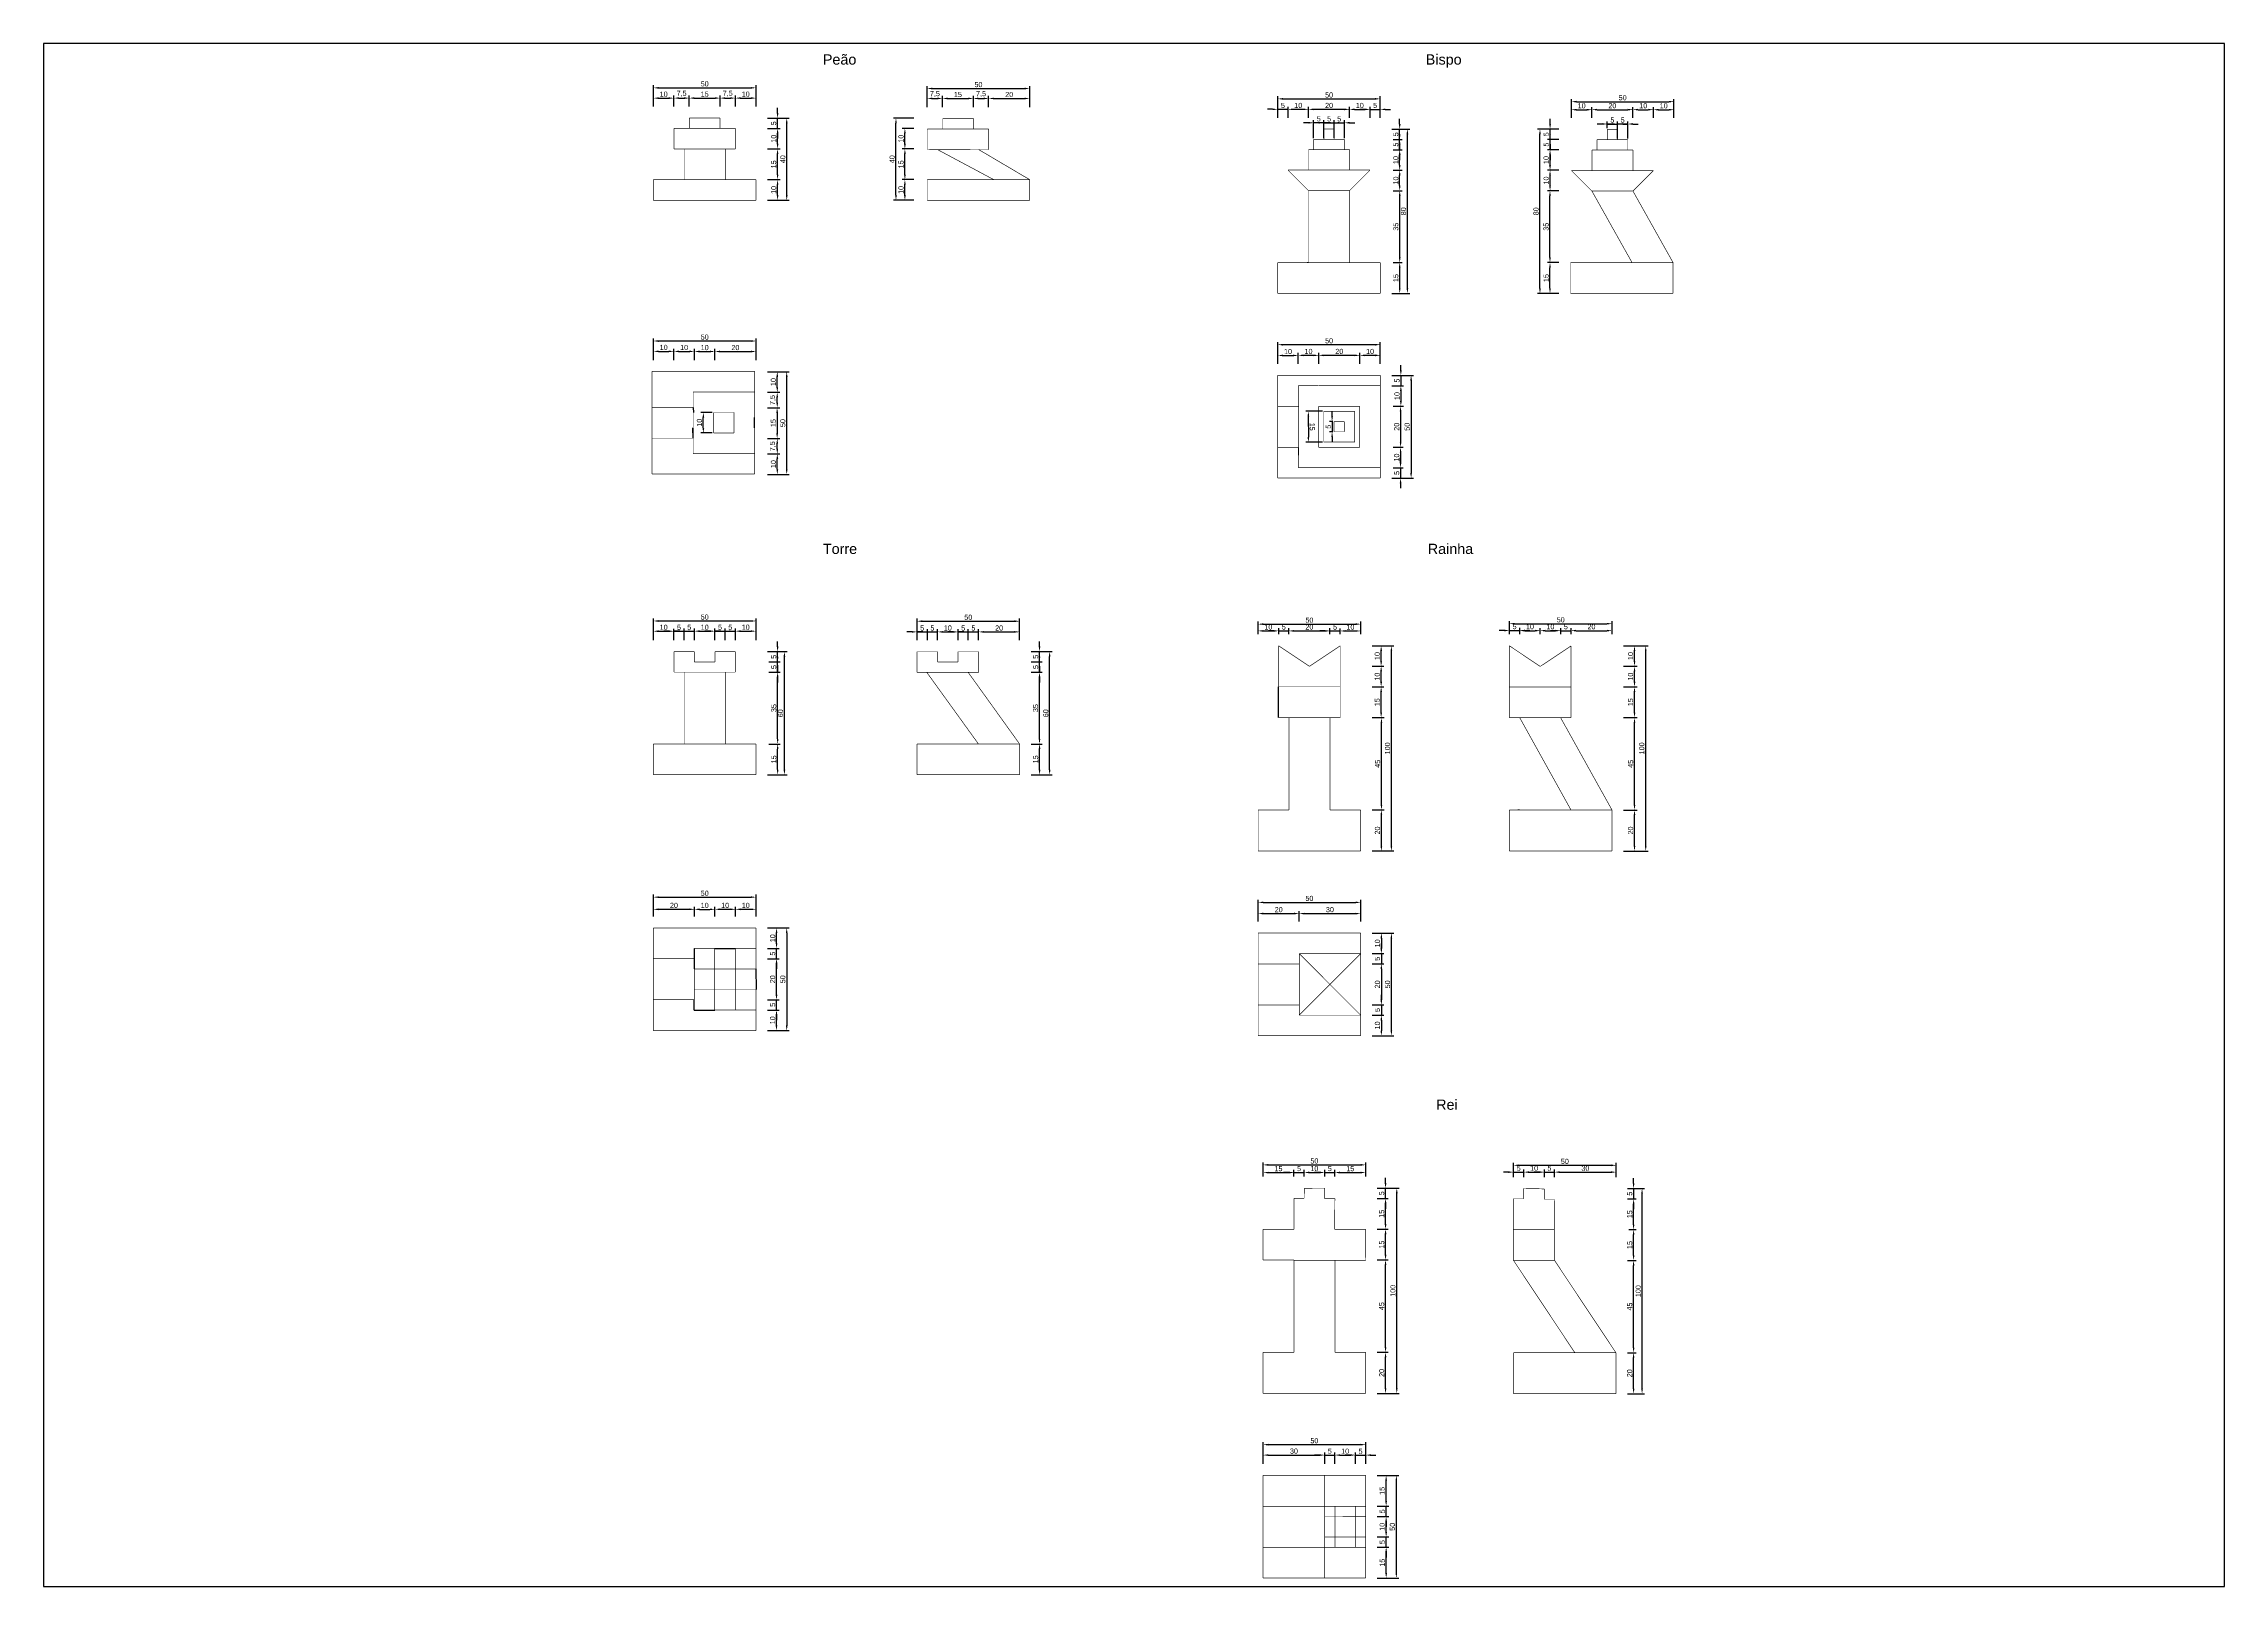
# Model space of a CAD drawing. Header units: millimetres. Extents: x 30 to 267, y 21 to 189.
import ezdxf

# ---------------------------------------------------------------- set-up
doc = ezdxf.new("R2010")
doc.units = ezdxf.units.MM
doc.styles.add('Anotativo', font='arial.ttf')
doc.styles.get("Standard").update_dxf_attribs({"font": 'arial.ttf'})
doc.dimstyles.new('ISO-25', dxfattribs={"dimtxt": 2.5, "dimasz": 2.5, "dimexe": 1.25, "dimexo": 0.625, "dimtad": 1, "dimtxsty": 'Standard', "dimcen": 2.5, "dimadec": 0, "dimazin": 0, "dimtfac": 1, "dimtmove": 0, "dimatfit": 1, "dimfxl": 1, "dimarcsym": 0})

# ---------------------------------------------------------------- blocks, each defined once
blk = doc.blocks.new('*D179')
at = {"color": 0, "lineweight": -2, "transparency": 16777216}
for p, q in [((96.14, 182.16), (96.14, 184.48)), ((96.7, 184.2), (106.76, 184.2)), ((107.32, 182.16), (107.32, 184.48))]:
    blk.add_line(p, q, dxfattribs=at)
at = {"color": 0, "transparency": 16777216}
for points in [[(96.7, 184.29), (96.7, 184.11), (96.14, 184.2)], [(106.76, 184.29), (106.76, 184.11), (107.32, 184.2)]]:
    blk.add_solid(points, dxfattribs=at)
at = {"layer": 'Defpoints', "color": 0, "transparency": 16777216}
for p in [(107.32, 184.2), (96.14, 182.02), (107.32, 182.02)]:
    blk.add_point(p, dxfattribs=at)
at = {"color": 0, "transparency": 16777216, "insert": (101.73, 184.63), "char_height": 0.559, "attachment_point": 5}
blk.add_mtext('50', dxfattribs=at)
blk = doc.blocks.new('*D180')
at = {"color": 0, "lineweight": -2, "transparency": 16777216}
for p, q in [((96.14, 182.16), (96.14, 183.36)), ((96.7, 183.08), (97.82, 183.08)), ((98.38, 182.16), (98.38, 183.36))]:
    blk.add_line(p, q, dxfattribs=at)
at = {"color": 0, "transparency": 16777216}
for points in [[(96.7, 183.17), (96.7, 182.99), (96.14, 183.08)], [(97.82, 183.17), (97.82, 182.99), (98.38, 183.08)]]:
    blk.add_solid(points, dxfattribs=at)
at = {"layer": 'Defpoints', "color": 0, "transparency": 16777216}
for p in [(98.38, 183.08), (96.14, 182.02), (98.38, 182.02)]:
    blk.add_point(p, dxfattribs=at)
at = {"color": 0, "transparency": 16777216, "insert": (97.26, 183.51), "char_height": 0.559, "attachment_point": 5}
blk.add_mtext('10', dxfattribs=at)
blk = doc.blocks.new('*D181')
at = {"color": 0, "lineweight": -2, "transparency": 16777216}
for p, q in [((98.38, 182.16), (98.38, 183.36)), ((98.93, 183.08), (99.49, 183.08)), ((100.05, 182.16), (100.05, 183.36))]:
    blk.add_line(p, q, dxfattribs=at)
at = {"color": 0, "transparency": 16777216}
for points in [[(98.93, 183.18), (98.93, 182.99), (98.38, 183.08)], [(99.49, 183.18), (99.49, 182.99), (100.05, 183.08)]]:
    blk.add_solid(points, dxfattribs=at)
at = {"layer": 'Defpoints', "color": 0, "transparency": 16777216}
for p in [(100.05, 183.08), (98.38, 182.02), (100.05, 182.02)]:
    blk.add_point(p, dxfattribs=at)
at = {"color": 0, "transparency": 16777216, "insert": (99.21, 183.56), "char_height": 0.559, "attachment_point": 5}
blk.add_mtext('7,5', dxfattribs=at)
blk = doc.blocks.new('*D182')
at = {"color": 0, "lineweight": -2, "transparency": 16777216}
for p, q in [((100.05, 182.16), (100.05, 183.36)), ((100.61, 183.08), (102.85, 183.08)), ((103.4, 182.16), (103.4, 183.36))]:
    blk.add_line(p, q, dxfattribs=at)
at = {"color": 0, "transparency": 16777216}
for points in [[(100.61, 183.18), (100.61, 182.99), (100.05, 183.08)], [(102.85, 183.18), (102.85, 182.99), (103.4, 183.08)]]:
    blk.add_solid(points, dxfattribs=at)
at = {"layer": 'Defpoints', "color": 0, "transparency": 16777216}
for p in [(103.4, 183.08), (100.05, 182.02), (103.4, 182.02)]:
    blk.add_point(p, dxfattribs=at)
at = {"color": 0, "transparency": 16777216, "insert": (101.73, 183.51), "char_height": 0.559, "attachment_point": 5}
blk.add_mtext('15', dxfattribs=at)
blk = doc.blocks.new('*D183')
at = {"color": 0, "lineweight": -2, "transparency": 16777216}
for p, q in [((103.4, 182.16), (103.4, 183.36)), ((103.96, 183.08), (104.52, 183.08)), ((105.08, 182.16), (105.08, 183.36))]:
    blk.add_line(p, q, dxfattribs=at)
at = {"color": 0, "transparency": 16777216}
for points in [[(103.96, 183.18), (103.96, 182.99), (103.4, 183.08)], [(104.52, 183.18), (104.52, 182.99), (105.08, 183.08)]]:
    blk.add_solid(points, dxfattribs=at)
at = {"layer": 'Defpoints', "color": 0, "transparency": 16777216}
for p in [(105.08, 183.08), (103.4, 182.02), (105.08, 182.02)]:
    blk.add_point(p, dxfattribs=at)
at = {"color": 0, "transparency": 16777216, "insert": (104.24, 183.56), "char_height": 0.559, "attachment_point": 5}
blk.add_mtext('7,5', dxfattribs=at)
blk = doc.blocks.new('*D184')
at = {"color": 0, "lineweight": -2, "transparency": 16777216}
for p, q in [((105.08, 182.16), (105.08, 183.36)), ((105.64, 183.08), (106.76, 183.08)), ((107.32, 182.16), (107.32, 183.36))]:
    blk.add_line(p, q, dxfattribs=at)
at = {"color": 0, "transparency": 16777216}
for points in [[(105.64, 183.18), (105.64, 182.99), (105.08, 183.08)], [(106.76, 183.18), (106.76, 182.99), (107.32, 183.08)]]:
    blk.add_solid(points, dxfattribs=at)
at = {"layer": 'Defpoints', "color": 0, "transparency": 16777216}
for p in [(107.32, 183.08), (105.08, 182.02), (107.32, 182.02)]:
    blk.add_point(p, dxfattribs=at)
at = {"color": 0, "transparency": 16777216, "insert": (106.2, 183.51), "char_height": 0.559, "attachment_point": 5}
blk.add_mtext('10', dxfattribs=at)
blk = doc.blocks.new('*D185')
at = {"color": 0, "lineweight": -2, "transparency": 16777216}
for p, q in [((125.97, 182.09), (125.97, 184.4)), ((126.53, 184.12), (136.59, 184.12)), ((137.14, 182.09), (137.14, 184.4))]:
    blk.add_line(p, q, dxfattribs=at)
at = {"color": 0, "transparency": 16777216}
for points in [[(126.53, 184.22), (126.53, 184.03), (125.97, 184.12)], [(136.59, 184.22), (136.59, 184.03), (137.14, 184.12)]]:
    blk.add_solid(points, dxfattribs=at)
at = {"layer": 'Defpoints', "color": 0, "transparency": 16777216}
for p in [(137.14, 184.12), (125.97, 181.95), (137.14, 181.95)]:
    blk.add_point(p, dxfattribs=at)
at = {"color": 0, "transparency": 16777216, "insert": (131.56, 184.55), "char_height": 0.559, "attachment_point": 5}
blk.add_mtext('50', dxfattribs=at)
blk = doc.blocks.new('*D186')
at = {"color": 0, "lineweight": -2, "transparency": 16777216}
for p, q in [((125.97, 182.09), (125.97, 183.32)), ((126.53, 183.05), (127.09, 183.05)), ((127.65, 182.09), (127.65, 183.32))]:
    blk.add_line(p, q, dxfattribs=at)
at = {"color": 0, "transparency": 16777216}
for points in [[(126.53, 183.14), (126.53, 182.95), (125.97, 183.05)], [(127.09, 183.14), (127.09, 182.95), (127.65, 183.05)]]:
    blk.add_solid(points, dxfattribs=at)
at = {"layer": 'Defpoints', "color": 0, "transparency": 16777216}
for p in [(127.65, 183.05), (125.97, 181.95), (127.65, 181.95)]:
    blk.add_point(p, dxfattribs=at)
at = {"color": 0, "transparency": 16777216, "insert": (126.81, 183.52), "char_height": 0.559, "attachment_point": 5}
blk.add_mtext('7,5', dxfattribs=at)
blk = doc.blocks.new('*D187')
at = {"color": 0, "lineweight": -2, "transparency": 16777216}
for p, q in [((127.65, 182.09), (127.65, 183.32)), ((128.2, 183.04), (130.44, 183.04)), ((131, 182.09), (131, 183.32))]:
    blk.add_line(p, q, dxfattribs=at)
at = {"color": 0, "transparency": 16777216}
for points in [[(128.2, 183.14), (128.2, 182.95), (127.65, 183.04)], [(130.44, 183.14), (130.44, 182.95), (131, 183.04)]]:
    blk.add_solid(points, dxfattribs=at)
at = {"layer": 'Defpoints', "color": 0, "transparency": 16777216}
for p in [(131, 183.04), (127.65, 181.95), (131, 181.95)]:
    blk.add_point(p, dxfattribs=at)
at = {"color": 0, "transparency": 16777216, "insert": (129.32, 183.47), "char_height": 0.559, "attachment_point": 5}
blk.add_mtext('15', dxfattribs=at)
blk = doc.blocks.new('*D188')
at = {"color": 0, "lineweight": -2, "transparency": 16777216}
for p, q in [((131, 182.09), (131, 183.32)), ((131.56, 183.04), (132.12, 183.04)), ((132.67, 182.09), (132.67, 183.32))]:
    blk.add_line(p, q, dxfattribs=at)
at = {"color": 0, "transparency": 16777216}
for points in [[(131.56, 183.14), (131.56, 182.95), (131, 183.04)], [(132.12, 183.14), (132.12, 182.95), (132.67, 183.04)]]:
    blk.add_solid(points, dxfattribs=at)
at = {"layer": 'Defpoints', "color": 0, "transparency": 16777216}
for p in [(132.67, 183.04), (131, 181.95), (132.67, 181.95)]:
    blk.add_point(p, dxfattribs=at)
at = {"color": 0, "transparency": 16777216, "insert": (131.84, 183.52), "char_height": 0.559, "attachment_point": 5}
blk.add_mtext('7,5', dxfattribs=at)
blk = doc.blocks.new('*D189')
at = {"color": 0, "lineweight": -2, "transparency": 16777216}
for p, q in [((132.67, 182.09), (132.67, 183.32)), ((133.23, 183.04), (136.59, 183.04)), ((137.14, 182.09), (137.14, 183.32))]:
    blk.add_line(p, q, dxfattribs=at)
at = {"color": 0, "transparency": 16777216}
for points in [[(133.23, 183.13), (133.23, 182.95), (132.67, 183.04)], [(136.59, 183.13), (136.59, 182.95), (137.14, 183.04)]]:
    blk.add_solid(points, dxfattribs=at)
at = {"layer": 'Defpoints', "color": 0, "transparency": 16777216}
for p in [(137.14, 183.04), (132.67, 181.95), (137.14, 181.95)]:
    blk.add_point(p, dxfattribs=at)
at = {"color": 0, "transparency": 16777216, "insert": (134.91, 183.47), "char_height": 0.559, "attachment_point": 5}
blk.add_mtext('20', dxfattribs=at)
blk = doc.blocks.new('*D190')
at = {"color": 0, "lineweight": -2, "transparency": 16777216}
for p, q in [((124.51, 174.2), (123.26, 174.2)), ((123.54, 172.52), (123.54, 173.64)), ((124.51, 171.96), (123.26, 171.96))]:
    blk.add_line(p, q, dxfattribs=at)
at = {"color": 0, "transparency": 16777216}
for points in [[(123.45, 173.64), (123.64, 173.64), (123.54, 174.2)], [(123.45, 172.52), (123.64, 172.52), (123.54, 171.96)]]:
    blk.add_solid(points, dxfattribs=at)
at = {"layer": 'Defpoints', "color": 0, "transparency": 16777216}
for p in [(123.54, 174.2), (124.65, 174.2), (124.65, 171.96)]:
    blk.add_point(p, dxfattribs=at)
at = {"color": 0, "transparency": 16777216, "insert": (123.12, 173.08), "char_height": 0.559, "attachment_point": 5, "rotation": 90}
blk.add_mtext('10', dxfattribs=at)
blk = doc.blocks.new('*D191')
at = {"color": 0, "lineweight": -2, "transparency": 16777216}
for p, q in [((124.51, 180.9), (122.29, 180.9)), ((122.57, 172.52), (122.57, 180.34)), ((124.51, 171.96), (122.29, 171.96))]:
    blk.add_line(p, q, dxfattribs=at)
at = {"color": 0, "transparency": 16777216}
for points in [[(122.48, 180.34), (122.66, 180.34), (122.57, 180.9)], [(122.48, 172.52), (122.66, 172.52), (122.57, 171.96)]]:
    blk.add_solid(points, dxfattribs=at)
at = {"layer": 'Defpoints', "color": 0, "transparency": 16777216}
for p in [(122.57, 180.9), (124.65, 180.9), (124.65, 171.96)]:
    blk.add_point(p, dxfattribs=at)
at = {"color": 0, "transparency": 16777216, "insert": (122.15, 176.43), "char_height": 0.559, "attachment_point": 5, "rotation": 90}
blk.add_mtext('40', dxfattribs=at)
blk = doc.blocks.new('*D192')
at = {"color": 0, "lineweight": -2, "transparency": 16777216}
for p, q in [((124.51, 177.55), (123.26, 177.55)), ((123.54, 174.76), (123.54, 176.99)), ((124.51, 174.2), (123.26, 174.2))]:
    blk.add_line(p, q, dxfattribs=at)
at = {"color": 0, "transparency": 16777216}
for points in [[(123.45, 176.99), (123.64, 176.99), (123.54, 177.55)], [(123.45, 174.76), (123.64, 174.76), (123.54, 174.2)]]:
    blk.add_solid(points, dxfattribs=at)
at = {"layer": 'Defpoints', "color": 0, "transparency": 16777216}
for p in [(123.54, 177.55), (124.65, 177.55), (124.65, 174.2)]:
    blk.add_point(p, dxfattribs=at)
at = {"color": 0, "transparency": 16777216, "insert": (123.12, 175.87), "char_height": 0.559, "attachment_point": 5, "rotation": 90}
blk.add_mtext('15', dxfattribs=at)
blk = doc.blocks.new('*D193')
at = {"color": 0, "lineweight": -2, "transparency": 16777216}
for p, q in [((124.51, 179.78), (123.26, 179.78)), ((123.54, 178.11), (123.54, 179.23)), ((124.51, 177.55), (123.26, 177.55))]:
    blk.add_line(p, q, dxfattribs=at)
at = {"color": 0, "transparency": 16777216}
for points in [[(123.45, 179.23), (123.64, 179.23), (123.54, 179.78)], [(123.45, 178.11), (123.64, 178.11), (123.54, 177.55)]]:
    blk.add_solid(points, dxfattribs=at)
at = {"layer": 'Defpoints', "color": 0, "transparency": 16777216}
for p in [(123.54, 179.78), (124.65, 179.78), (124.65, 177.55)]:
    blk.add_point(p, dxfattribs=at)
at = {"color": 0, "transparency": 16777216, "insert": (123.12, 178.67), "char_height": 0.559, "attachment_point": 5, "rotation": 90}
blk.add_mtext('10', dxfattribs=at)
blk = doc.blocks.new('*D194')
at = {"color": 0, "lineweight": -2, "transparency": 16777216}
for p, q in [((108.57, 180.9), (110.95, 180.9)), ((110.67, 172.52), (110.67, 180.34)), ((108.57, 171.96), (110.95, 171.96))]:
    blk.add_line(p, q, dxfattribs=at)
at = {"color": 0, "transparency": 16777216}
for points in [[(110.57, 180.34), (110.76, 180.34), (110.67, 180.9)], [(110.57, 172.52), (110.76, 172.52), (110.67, 171.96)]]:
    blk.add_solid(points, dxfattribs=at)
at = {"layer": 'Defpoints', "color": 0, "transparency": 16777216}
for p in [(108.43, 180.9), (110.67, 180.9), (108.43, 171.96)]:
    blk.add_point(p, dxfattribs=at)
at = {"color": 0, "transparency": 16777216, "insert": (110.24, 176.43), "char_height": 0.559, "attachment_point": 5, "rotation": 90}
blk.add_mtext('40', dxfattribs=at)
blk = doc.blocks.new('*D195')
at = {"color": 0, "lineweight": -2, "transparency": 16777216}
for p, q in [((108.57, 174.2), (109.95, 174.2)), ((109.67, 172.52), (109.67, 173.64)), ((108.57, 171.96), (109.95, 171.96))]:
    blk.add_line(p, q, dxfattribs=at)
at = {"color": 0, "transparency": 16777216}
for points in [[(109.58, 173.64), (109.76, 173.64), (109.67, 174.2)], [(109.58, 172.52), (109.76, 172.52), (109.67, 171.96)]]:
    blk.add_solid(points, dxfattribs=at)
at = {"layer": 'Defpoints', "color": 0, "transparency": 16777216}
for p in [(108.43, 174.2), (109.67, 174.2), (108.43, 171.96)]:
    blk.add_point(p, dxfattribs=at)
at = {"color": 0, "transparency": 16777216, "insert": (109.25, 173.08), "char_height": 0.559, "attachment_point": 5, "rotation": 90}
blk.add_mtext('10', dxfattribs=at)
blk = doc.blocks.new('*D196')
at = {"color": 0, "lineweight": -2, "transparency": 16777216}
for p, q in [((108.57, 177.55), (109.95, 177.55)), ((109.67, 174.76), (109.67, 176.99)), ((108.57, 174.2), (109.95, 174.2))]:
    blk.add_line(p, q, dxfattribs=at)
at = {"color": 0, "transparency": 16777216}
for points in [[(109.58, 176.99), (109.76, 176.99), (109.67, 177.55)], [(109.58, 174.76), (109.76, 174.76), (109.67, 174.2)]]:
    blk.add_solid(points, dxfattribs=at)
at = {"layer": 'Defpoints', "color": 0, "transparency": 16777216}
for p in [(108.43, 177.55), (109.67, 177.55), (108.43, 174.2)]:
    blk.add_point(p, dxfattribs=at)
at = {"color": 0, "transparency": 16777216, "insert": (109.25, 175.87), "char_height": 0.559, "attachment_point": 5, "rotation": 90}
blk.add_mtext('15', dxfattribs=at)
blk = doc.blocks.new('*D197')
at = {"color": 0, "lineweight": -2, "transparency": 16777216}
for p, q in [((108.57, 179.78), (109.95, 179.78)), ((109.67, 178.11), (109.67, 179.23)), ((108.57, 177.55), (109.95, 177.55))]:
    blk.add_line(p, q, dxfattribs=at)
at = {"color": 0, "transparency": 16777216}
for points in [[(109.58, 179.23), (109.76, 179.23), (109.67, 179.78)], [(109.58, 178.11), (109.76, 178.11), (109.67, 177.55)]]:
    blk.add_solid(points, dxfattribs=at)
at = {"layer": 'Defpoints', "color": 0, "transparency": 16777216}
for p in [(108.43, 179.78), (109.67, 179.78), (108.43, 177.55)]:
    blk.add_point(p, dxfattribs=at)
at = {"color": 0, "transparency": 16777216, "insert": (109.25, 178.67), "char_height": 0.559, "attachment_point": 5, "rotation": 90}
blk.add_mtext('10', dxfattribs=at)
blk = doc.blocks.new('*D198')
at = {"color": 0, "lineweight": -2, "transparency": 16777216}
for p, q in [((108.57, 180.9), (109.95, 180.9)), ((109.67, 181.46), (109.67, 182.02)), ((109.67, 179.78), (109.67, 180.9)), ((108.57, 179.78), (109.95, 179.78)), ((109.67, 179.23), (109.67, 178.67))]:
    blk.add_line(p, q, dxfattribs=at)
at = {"color": 0, "transparency": 16777216}
for points in [[(109.58, 181.46), (109.77, 181.46), (109.67, 180.9)], [(109.58, 179.23), (109.77, 179.23), (109.67, 179.78)]]:
    blk.add_solid(points, dxfattribs=at)
at = {"layer": 'Defpoints', "color": 0, "transparency": 16777216}
for p in [(108.43, 180.9), (109.67, 180.9), (108.43, 179.78)]:
    blk.add_point(p, dxfattribs=at)
at = {"color": 0, "transparency": 16777216, "insert": (109.25, 180.34), "char_height": 0.559, "attachment_point": 5, "rotation": 90}
blk.add_mtext('5', dxfattribs=at)
blk = doc.blocks.new('*D199')
at = {"color": 0, "lineweight": -2, "transparency": 16777216}
for p, q in [((96.14, 154.53), (96.14, 156.91)), ((107.32, 154.53), (107.32, 156.91)), ((96.7, 156.63), (106.76, 156.63))]:
    blk.add_line(p, q, dxfattribs=at)
at = {"color": 0, "transparency": 16777216}
for points in [[(96.7, 156.72), (96.7, 156.53), (96.14, 156.63)], [(106.76, 156.72), (106.76, 156.53), (107.32, 156.63)]]:
    blk.add_solid(points, dxfattribs=at)
at = {"layer": 'Defpoints', "color": 0, "transparency": 16777216}
for p in [(107.32, 156.63), (96.14, 154.39), (107.32, 154.39)]:
    blk.add_point(p, dxfattribs=at)
at = {"color": 0, "transparency": 16777216, "insert": (101.73, 157.05), "char_height": 0.559, "attachment_point": 5}
blk.add_mtext('50', dxfattribs=at)
blk = doc.blocks.new('*D200')
at = {"color": 0, "lineweight": -2, "transparency": 16777216}
for p, q in [((96.14, 154.53), (96.14, 155.78)), ((96.7, 155.5), (97.82, 155.5)), ((98.38, 154.53), (98.38, 155.78))]:
    blk.add_line(p, q, dxfattribs=at)
at = {"color": 0, "transparency": 16777216}
for points in [[(96.7, 155.59), (96.7, 155.41), (96.14, 155.5)], [(97.82, 155.59), (97.82, 155.41), (98.38, 155.5)]]:
    blk.add_solid(points, dxfattribs=at)
at = {"layer": 'Defpoints', "color": 0, "transparency": 16777216}
for p in [(98.38, 155.5), (96.14, 154.39), (98.38, 154.39)]:
    blk.add_point(p, dxfattribs=at)
at = {"color": 0, "transparency": 16777216, "insert": (97.26, 155.93), "char_height": 0.559, "attachment_point": 5}
blk.add_mtext('10', dxfattribs=at)
blk = doc.blocks.new('*D201')
at = {"color": 0, "lineweight": -2, "transparency": 16777216}
for p, q in [((98.38, 154.53), (98.38, 155.77)), ((98.93, 155.49), (100.05, 155.49)), ((100.61, 154.53), (100.61, 155.77))]:
    blk.add_line(p, q, dxfattribs=at)
at = {"color": 0, "transparency": 16777216}
for points in [[(98.93, 155.59), (98.93, 155.4), (98.38, 155.49)], [(100.05, 155.59), (100.05, 155.4), (100.61, 155.49)]]:
    blk.add_solid(points, dxfattribs=at)
at = {"layer": 'Defpoints', "color": 0, "transparency": 16777216}
for p in [(100.61, 155.49), (98.38, 154.39), (100.61, 154.39)]:
    blk.add_point(p, dxfattribs=at)
at = {"color": 0, "transparency": 16777216, "insert": (99.49, 155.92), "char_height": 0.559, "attachment_point": 5}
blk.add_mtext('10', dxfattribs=at)
blk = doc.blocks.new('*D202')
at = {"color": 0, "lineweight": -2, "transparency": 16777216}
for p, q in [((100.61, 154.53), (100.61, 155.76)), ((101.17, 155.49), (102.29, 155.49)), ((102.85, 154.53), (102.85, 155.76))]:
    blk.add_line(p, q, dxfattribs=at)
at = {"color": 0, "transparency": 16777216}
for points in [[(101.17, 155.58), (101.17, 155.39), (100.61, 155.49)], [(102.29, 155.58), (102.29, 155.39), (102.85, 155.49)]]:
    blk.add_solid(points, dxfattribs=at)
at = {"layer": 'Defpoints', "color": 0, "transparency": 16777216}
for p in [(102.85, 155.49), (100.61, 154.39), (102.85, 154.39)]:
    blk.add_point(p, dxfattribs=at)
at = {"color": 0, "transparency": 16777216, "insert": (101.73, 155.91), "char_height": 0.559, "attachment_point": 5}
blk.add_mtext('10', dxfattribs=at)
blk = doc.blocks.new('*D203')
at = {"color": 0, "lineweight": -2, "transparency": 16777216}
for p, q in [((102.85, 154.53), (102.85, 155.76)), ((103.4, 155.48), (106.76, 155.48)), ((107.32, 154.53), (107.32, 155.76))]:
    blk.add_line(p, q, dxfattribs=at)
at = {"color": 0, "transparency": 16777216}
for points in [[(103.4, 155.58), (103.4, 155.39), (102.85, 155.48)], [(106.76, 155.58), (106.76, 155.39), (107.32, 155.48)]]:
    blk.add_solid(points, dxfattribs=at)
at = {"layer": 'Defpoints', "color": 0, "transparency": 16777216}
for p in [(107.32, 155.48), (102.85, 154.39), (107.32, 154.39)]:
    blk.add_point(p, dxfattribs=at)
at = {"color": 0, "transparency": 16777216, "insert": (105.08, 155.91), "char_height": 0.559, "attachment_point": 5}
blk.add_mtext('20', dxfattribs=at)
blk = doc.blocks.new('*D204')
at = {"color": 0, "lineweight": -2, "transparency": 16777216}
for p, q in [((108.57, 153.27), (110.94, 153.27)), ((110.66, 152.72), (110.66, 142.66)), ((108.57, 142.1), (110.94, 142.1))]:
    blk.add_line(p, q, dxfattribs=at)
at = {"color": 0, "transparency": 16777216}
for points in [[(110.57, 152.72), (110.76, 152.72), (110.66, 153.27)], [(110.57, 142.66), (110.76, 142.66), (110.66, 142.1)]]:
    blk.add_solid(points, dxfattribs=at)
at = {"layer": 'Defpoints', "color": 0, "transparency": 16777216}
for p in [(108.43, 153.27), (108.43, 142.1), (110.66, 142.1)]:
    blk.add_point(p, dxfattribs=at)
at = {"color": 0, "transparency": 16777216, "insert": (110.24, 147.69), "char_height": 0.559, "attachment_point": 5, "rotation": 90}
blk.add_mtext('50', dxfattribs=at)
blk = doc.blocks.new('*D205')
at = {"color": 0, "lineweight": -2, "transparency": 16777216}
for p, q in [((108.57, 144.33), (109.92, 144.33)), ((109.64, 142.66), (109.64, 143.78)), ((108.57, 142.1), (109.92, 142.1))]:
    blk.add_line(p, q, dxfattribs=at)
at = {"color": 0, "transparency": 16777216}
for points in [[(109.55, 143.78), (109.74, 143.78), (109.64, 144.33)], [(109.55, 142.66), (109.74, 142.66), (109.64, 142.1)]]:
    blk.add_solid(points, dxfattribs=at)
at = {"layer": 'Defpoints', "color": 0, "transparency": 16777216}
for p in [(108.43, 144.33), (109.64, 144.33), (108.43, 142.1)]:
    blk.add_point(p, dxfattribs=at)
at = {"color": 0, "transparency": 16777216, "insert": (109.22, 143.22), "char_height": 0.559, "attachment_point": 5, "rotation": 90}
blk.add_mtext('10', dxfattribs=at)
blk = doc.blocks.new('*D206')
at = {"color": 0, "lineweight": -2, "transparency": 16777216}
for p, q in [((108.57, 146.01), (109.92, 146.01)), ((109.64, 144.89), (109.64, 145.45)), ((108.57, 144.33), (109.92, 144.33))]:
    blk.add_line(p, q, dxfattribs=at)
at = {"color": 0, "transparency": 16777216}
for points in [[(109.54, 145.45), (109.73, 145.45), (109.64, 146.01)], [(109.54, 144.89), (109.73, 144.89), (109.64, 144.33)]]:
    blk.add_solid(points, dxfattribs=at)
at = {"layer": 'Defpoints', "color": 0, "transparency": 16777216}
for p in [(108.43, 146.01), (109.64, 146.01), (108.43, 144.33)]:
    blk.add_point(p, dxfattribs=at)
at = {"color": 0, "transparency": 16777216, "insert": (109.16, 145.17), "char_height": 0.559, "attachment_point": 5, "rotation": 90}
blk.add_mtext('7,5', dxfattribs=at)
blk = doc.blocks.new('*D207')
at = {"color": 0, "lineweight": -2, "transparency": 16777216}
for p, q in [((108.57, 151.04), (109.91, 151.04)), ((109.63, 149.92), (109.63, 150.48)), ((108.57, 149.36), (109.91, 149.36))]:
    blk.add_line(p, q, dxfattribs=at)
at = {"color": 0, "transparency": 16777216}
for points in [[(109.54, 150.48), (109.73, 150.48), (109.63, 151.04)], [(109.54, 149.92), (109.73, 149.92), (109.63, 149.36)]]:
    blk.add_solid(points, dxfattribs=at)
at = {"layer": 'Defpoints', "color": 0, "transparency": 16777216}
for p in [(108.43, 151.04), (109.63, 151.04), (108.43, 149.36)]:
    blk.add_point(p, dxfattribs=at)
at = {"color": 0, "transparency": 16777216, "insert": (109.16, 150.2), "char_height": 0.559, "attachment_point": 5, "rotation": 90}
blk.add_mtext('7,5', dxfattribs=at)
blk = doc.blocks.new('*D208')
at = {"color": 0, "lineweight": -2, "transparency": 16777216}
for p, q in [((108.57, 153.27), (109.92, 153.27)), ((109.64, 151.6), (109.64, 152.72)), ((108.57, 151.04), (109.92, 151.04))]:
    blk.add_line(p, q, dxfattribs=at)
at = {"color": 0, "transparency": 16777216}
for points in [[(109.54, 152.72), (109.73, 152.72), (109.64, 153.27)], [(109.54, 151.6), (109.73, 151.6), (109.64, 151.04)]]:
    blk.add_solid(points, dxfattribs=at)
at = {"layer": 'Defpoints', "color": 0, "transparency": 16777216}
for p in [(108.43, 153.27), (109.64, 153.27), (108.43, 151.04)]:
    blk.add_point(p, dxfattribs=at)
at = {"color": 0, "transparency": 16777216, "insert": (109.21, 152.16), "char_height": 0.559, "attachment_point": 5, "rotation": 90}
blk.add_mtext('10', dxfattribs=at)
blk = doc.blocks.new('*D209')
at = {"color": 0, "lineweight": -2, "transparency": 16777216}
for p, q in [((108.57, 149.36), (109.9, 149.36)), ((109.62, 148.8), (109.62, 146.57)), ((108.57, 146.01), (109.9, 146.01))]:
    blk.add_line(p, q, dxfattribs=at)
at = {"color": 0, "transparency": 16777216}
for points in [[(109.53, 148.8), (109.72, 148.8), (109.62, 149.36)], [(109.53, 146.57), (109.72, 146.57), (109.62, 146.01)]]:
    blk.add_solid(points, dxfattribs=at)
at = {"layer": 'Defpoints', "color": 0, "transparency": 16777216}
for p in [(108.43, 149.36), (108.43, 146.01), (109.62, 146.01)]:
    blk.add_point(p, dxfattribs=at)
at = {"color": 0, "transparency": 16777216, "insert": (109.2, 147.69), "char_height": 0.559, "attachment_point": 5, "rotation": 90}
blk.add_mtext('15', dxfattribs=at)
blk = doc.blocks.new('*D210')
at = {"color": 0, "lineweight": -2, "transparency": 16777216}
for p, q in [((102.56, 148.84), (101.3, 148.84)), ((101.58, 147.17), (101.58, 148.28)), ((102.56, 146.61), (101.3, 146.61))]:
    blk.add_line(p, q, dxfattribs=at)
at = {"color": 0, "transparency": 16777216}
for points in [[(101.49, 148.28), (101.68, 148.28), (101.58, 148.84)], [(101.49, 147.17), (101.68, 147.17), (101.58, 146.61)]]:
    blk.add_solid(points, dxfattribs=at)
at = {"layer": 'Defpoints', "color": 0, "transparency": 16777216}
for p in [(101.58, 148.84), (102.7, 148.84), (102.7, 146.61)]:
    blk.add_point(p, dxfattribs=at)
at = {"color": 0, "transparency": 16777216, "insert": (101.16, 147.73), "char_height": 0.559, "attachment_point": 5, "rotation": 90}
blk.add_mtext('10', dxfattribs=at)
blk = doc.blocks.new('*D211')
at = {"color": 0, "lineweight": -2, "transparency": 16777216}
for p, q in [((108.57, 122.8), (110.7, 122.8)), ((110.42, 109.95), (110.42, 122.24)), ((108.57, 109.39), (110.7, 109.39))]:
    blk.add_line(p, q, dxfattribs=at)
at = {"color": 0, "transparency": 16777216}
for points in [[(110.32, 122.24), (110.51, 122.24), (110.42, 122.8)], [(110.32, 109.95), (110.51, 109.95), (110.42, 109.39)]]:
    blk.add_solid(points, dxfattribs=at)
at = {"layer": 'Defpoints', "color": 0, "transparency": 16777216}
for p in [(108.43, 122.8), (110.42, 122.8), (108.43, 109.39)]:
    blk.add_point(p, dxfattribs=at)
at = {"color": 0, "transparency": 16777216, "insert": (109.99, 116.09), "char_height": 0.559, "attachment_point": 5, "rotation": 90}
blk.add_mtext('60', dxfattribs=at)
blk = doc.blocks.new('*D212')
at = {"color": 0, "lineweight": -2, "transparency": 16777216}
for p, q in [((108.71, 112.74), (109.96, 112.74)), ((109.68, 109.95), (109.68, 112.18)), ((108.71, 109.39), (109.96, 109.39))]:
    blk.add_line(p, q, dxfattribs=at)
at = {"color": 0, "transparency": 16777216}
for points in [[(109.59, 112.18), (109.77, 112.18), (109.68, 112.74)], [(109.59, 109.95), (109.77, 109.95), (109.68, 109.39)]]:
    blk.add_solid(points, dxfattribs=at)
at = {"layer": 'Defpoints', "color": 0, "transparency": 16777216}
for p in [(108.57, 112.74), (109.68, 112.74), (108.57, 109.39)]:
    blk.add_point(p, dxfattribs=at)
at = {"color": 0, "transparency": 16777216, "insert": (109.26, 111.07), "char_height": 0.559, "attachment_point": 5, "rotation": 90}
blk.add_mtext('15', dxfattribs=at)
blk = doc.blocks.new('*D213')
at = {"color": 0, "lineweight": -2, "transparency": 16777216}
for p, q in [((108.71, 120.56), (109.96, 120.56)), ((109.68, 113.3), (109.68, 120.01)), ((108.71, 112.74), (109.96, 112.74))]:
    blk.add_line(p, q, dxfattribs=at)
at = {"color": 0, "transparency": 16777216}
for points in [[(109.59, 120.01), (109.77, 120.01), (109.68, 120.56)], [(109.59, 113.3), (109.77, 113.3), (109.68, 112.74)]]:
    blk.add_solid(points, dxfattribs=at)
at = {"layer": 'Defpoints', "color": 0, "transparency": 16777216}
for p in [(108.57, 120.56), (109.68, 120.56), (108.57, 112.74)]:
    blk.add_point(p, dxfattribs=at)
at = {"color": 0, "transparency": 16777216, "insert": (109.26, 116.65), "char_height": 0.559, "attachment_point": 5, "rotation": 90}
blk.add_mtext('35', dxfattribs=at)
blk = doc.blocks.new('*D214')
at = {"color": 0, "lineweight": -2, "transparency": 16777216}
for p, q in [((108.71, 121.68), (109.96, 121.68)), ((109.68, 122.24), (109.68, 122.8)), ((109.68, 120.56), (109.68, 121.68)), ((108.71, 120.56), (109.96, 120.56)), ((109.68, 120.01), (109.68, 119.45))]:
    blk.add_line(p, q, dxfattribs=at)
at = {"color": 0, "transparency": 16777216}
for points in [[(109.58, 122.24), (109.77, 122.24), (109.68, 121.68)], [(109.58, 120.01), (109.77, 120.01), (109.68, 120.56)]]:
    blk.add_solid(points, dxfattribs=at)
at = {"layer": 'Defpoints', "color": 0, "transparency": 16777216}
for p in [(108.57, 121.68), (109.68, 121.68), (108.57, 120.56)]:
    blk.add_point(p, dxfattribs=at)
at = {"color": 0, "transparency": 16777216, "insert": (109.25, 121.12), "char_height": 0.559, "attachment_point": 5, "rotation": 90}
blk.add_mtext('5', dxfattribs=at)
blk = doc.blocks.new('*D215')
at = {"color": 0, "lineweight": -2, "transparency": 16777216}
for p, q in [((109.68, 123.36), (109.68, 123.92)), ((108.71, 122.8), (109.96, 122.8)), ((108.71, 121.68), (109.96, 121.68)), ((109.68, 121.68), (109.68, 122.8)), ((109.68, 121.12), (109.68, 120.56))]:
    blk.add_line(p, q, dxfattribs=at)
at = {"color": 0, "transparency": 16777216}
for points in [[(109.58, 123.36), (109.77, 123.36), (109.68, 122.8)], [(109.58, 121.12), (109.77, 121.12), (109.68, 121.68)]]:
    blk.add_solid(points, dxfattribs=at)
at = {"layer": 'Defpoints', "color": 0, "transparency": 16777216}
for p in [(108.57, 122.8), (108.57, 121.68), (109.68, 122.8)]:
    blk.add_point(p, dxfattribs=at)
at = {"color": 0, "transparency": 16777216, "insert": (109.25, 122.24), "char_height": 0.559, "attachment_point": 5, "rotation": 90}
blk.add_mtext('5', dxfattribs=at)
blk = doc.blocks.new('*D216')
at = {"color": 0, "lineweight": -2, "transparency": 16777216}
for p, q in [((96.14, 124.06), (96.14, 126.42)), ((96.7, 126.14), (106.76, 126.14)), ((107.32, 124.06), (107.32, 126.42))]:
    blk.add_line(p, q, dxfattribs=at)
at = {"color": 0, "transparency": 16777216}
for points in [[(96.7, 126.23), (96.7, 126.04), (96.14, 126.14)], [(106.76, 126.23), (106.76, 126.04), (107.32, 126.14)]]:
    blk.add_solid(points, dxfattribs=at)
at = {"layer": 'Defpoints', "color": 0, "transparency": 16777216}
for p in [(107.32, 126.14), (96.14, 123.92), (107.32, 123.92)]:
    blk.add_point(p, dxfattribs=at)
at = {"color": 0, "transparency": 16777216, "insert": (101.73, 126.56), "char_height": 0.559, "attachment_point": 5}
blk.add_mtext('50', dxfattribs=at)
blk = doc.blocks.new('*D217')
at = {"color": 0, "lineweight": -2, "transparency": 16777216}
for p, q in [((96.14, 124.06), (96.14, 125.3)), ((96.7, 125.02), (97.82, 125.02)), ((98.38, 124.06), (98.38, 125.3))]:
    blk.add_line(p, q, dxfattribs=at)
at = {"color": 0, "transparency": 16777216}
for points in [[(96.7, 125.12), (96.7, 124.93), (96.14, 125.02)], [(97.82, 125.12), (97.82, 124.93), (98.38, 125.02)]]:
    blk.add_solid(points, dxfattribs=at)
at = {"layer": 'Defpoints', "color": 0, "transparency": 16777216}
for p in [(96.14, 123.92), (98.38, 125.02), (98.38, 123.92)]:
    blk.add_point(p, dxfattribs=at)
at = {"color": 0, "transparency": 16777216, "insert": (97.26, 125.45), "char_height": 0.559, "attachment_point": 5}
blk.add_mtext('10', dxfattribs=at)
blk = doc.blocks.new('*D218')
at = {"color": 0, "lineweight": -2, "transparency": 16777216}
for p, q in [((105.08, 124.06), (105.08, 125.31)), ((105.64, 125.03), (106.76, 125.03)), ((107.32, 124.06), (107.32, 125.31))]:
    blk.add_line(p, q, dxfattribs=at)
at = {"color": 0, "transparency": 16777216}
for points in [[(105.64, 125.12), (105.64, 124.94), (105.08, 125.03)], [(106.76, 125.12), (106.76, 124.94), (107.32, 125.03)]]:
    blk.add_solid(points, dxfattribs=at)
at = {"layer": 'Defpoints', "color": 0, "transparency": 16777216}
for p in [(105.08, 123.92), (107.32, 125.03), (107.32, 123.92)]:
    blk.add_point(p, dxfattribs=at)
at = {"color": 0, "transparency": 16777216, "insert": (106.2, 125.46), "char_height": 0.559, "attachment_point": 5}
blk.add_mtext('10', dxfattribs=at)
blk = doc.blocks.new('*D219')
at = {"color": 0, "lineweight": -2, "transparency": 16777216}
for p, q in [((124.87, 124.04), (124.87, 126.39)), ((125.43, 126.11), (135.48, 126.11)), ((136.04, 124.04), (136.04, 126.39))]:
    blk.add_line(p, q, dxfattribs=at)
at = {"color": 0, "transparency": 16777216}
for points in [[(125.43, 126.21), (125.43, 126.02), (124.87, 126.11)], [(135.48, 126.21), (135.48, 126.02), (136.04, 126.11)]]:
    blk.add_solid(points, dxfattribs=at)
at = {"layer": 'Defpoints', "color": 0, "transparency": 16777216}
for p in [(136.04, 126.11), (124.87, 123.9), (136.04, 123.9)]:
    blk.add_point(p, dxfattribs=at)
at = {"color": 0, "transparency": 16777216, "insert": (130.45, 126.54), "char_height": 0.559, "attachment_point": 5}
blk.add_mtext('50', dxfattribs=at)
blk = doc.blocks.new('*D220')
at = {"color": 0, "lineweight": -2, "transparency": 16777216}
for p, q in [((131.57, 124.04), (131.57, 125.23)), ((132.13, 124.95), (135.48, 124.95)), ((136.04, 124.04), (136.04, 125.23))]:
    blk.add_line(p, q, dxfattribs=at)
at = {"color": 0, "transparency": 16777216}
for points in [[(132.13, 125.04), (132.13, 124.86), (131.57, 124.95)], [(135.48, 125.04), (135.48, 124.86), (136.04, 124.95)]]:
    blk.add_solid(points, dxfattribs=at)
at = {"layer": 'Defpoints', "color": 0, "transparency": 16777216}
for p in [(131.57, 123.9), (136.04, 124.95), (136.04, 123.9)]:
    blk.add_point(p, dxfattribs=at)
at = {"color": 0, "transparency": 16777216, "insert": (133.81, 125.37), "char_height": 0.559, "attachment_point": 5}
blk.add_mtext('20', dxfattribs=at)
blk = doc.blocks.new('*D221')
at = {"color": 0, "lineweight": -2, "transparency": 16777216}
for p, q in [((137.3, 122.8), (139.59, 122.8)), ((139.31, 109.95), (139.31, 122.24)), ((137.3, 109.39), (139.59, 109.39))]:
    blk.add_line(p, q, dxfattribs=at)
at = {"color": 0, "transparency": 16777216}
for points in [[(139.22, 122.24), (139.41, 122.24), (139.31, 122.8)], [(139.22, 109.95), (139.41, 109.95), (139.31, 109.39)]]:
    blk.add_solid(points, dxfattribs=at)
at = {"layer": 'Defpoints', "color": 0, "transparency": 16777216}
for p in [(137.16, 122.8), (139.31, 122.8), (137.16, 109.39)]:
    blk.add_point(p, dxfattribs=at)
at = {"color": 0, "transparency": 16777216, "insert": (138.89, 116.09), "char_height": 0.559, "attachment_point": 5, "rotation": 90}
blk.add_mtext('60', dxfattribs=at)
blk = doc.blocks.new('*D222')
at = {"color": 0, "lineweight": -2, "transparency": 16777216}
for p, q in [((137.3, 112.74), (138.5, 112.74)), ((138.22, 109.95), (138.22, 112.18)), ((137.3, 109.39), (138.5, 109.39))]:
    blk.add_line(p, q, dxfattribs=at)
at = {"color": 0, "transparency": 16777216}
for points in [[(138.12, 112.18), (138.31, 112.18), (138.22, 112.74)], [(138.12, 109.95), (138.31, 109.95), (138.22, 109.39)]]:
    blk.add_solid(points, dxfattribs=at)
at = {"layer": 'Defpoints', "color": 0, "transparency": 16777216}
for p in [(137.16, 112.74), (138.22, 112.74), (137.16, 109.39)]:
    blk.add_point(p, dxfattribs=at)
at = {"color": 0, "transparency": 16777216, "insert": (137.79, 111.07), "char_height": 0.559, "attachment_point": 5, "rotation": 90}
blk.add_mtext('15', dxfattribs=at)
blk = doc.blocks.new('*D223')
at = {"color": 0, "lineweight": -2, "transparency": 16777216}
for p, q in [((137.3, 120.56), (138.49, 120.56)), ((138.21, 113.3), (138.21, 120.01)), ((137.3, 112.74), (138.49, 112.74))]:
    blk.add_line(p, q, dxfattribs=at)
at = {"color": 0, "transparency": 16777216}
for points in [[(138.12, 120.01), (138.3, 120.01), (138.21, 120.56)], [(138.12, 113.3), (138.3, 113.3), (138.21, 112.74)]]:
    blk.add_solid(points, dxfattribs=at)
at = {"layer": 'Defpoints', "color": 0, "transparency": 16777216}
for p in [(137.16, 120.56), (138.21, 120.56), (137.16, 112.74)]:
    blk.add_point(p, dxfattribs=at)
at = {"color": 0, "transparency": 16777216, "insert": (137.78, 116.65), "char_height": 0.559, "attachment_point": 5, "rotation": 90}
blk.add_mtext('35', dxfattribs=at)
blk = doc.blocks.new('*D224')
at = {"color": 0, "lineweight": -2, "transparency": 16777216}
for p, q in [((137.3, 121.68), (138.49, 121.68)), ((138.21, 122.24), (138.21, 122.8)), ((138.21, 120.56), (138.21, 121.68)), ((137.3, 120.56), (138.49, 120.56)), ((138.21, 120.01), (138.21, 119.45))]:
    blk.add_line(p, q, dxfattribs=at)
at = {"color": 0, "transparency": 16777216}
for points in [[(138.12, 122.24), (138.3, 122.24), (138.21, 121.68)], [(138.12, 120.01), (138.3, 120.01), (138.21, 120.56)]]:
    blk.add_solid(points, dxfattribs=at)
at = {"layer": 'Defpoints', "color": 0, "transparency": 16777216}
for p in [(137.16, 121.68), (138.21, 121.68), (137.16, 120.56)]:
    blk.add_point(p, dxfattribs=at)
at = {"color": 0, "transparency": 16777216, "insert": (137.79, 121.12), "char_height": 0.559, "attachment_point": 5, "rotation": 90}
blk.add_mtext('5', dxfattribs=at)
blk = doc.blocks.new('*D225')
at = {"color": 0, "lineweight": -2, "transparency": 16777216}
for p, q in [((138.21, 123.36), (138.21, 123.92)), ((137.3, 122.8), (138.49, 122.8)), ((137.3, 121.68), (138.49, 121.68)), ((138.21, 121.68), (138.21, 122.8)), ((138.21, 121.12), (138.21, 120.56))]:
    blk.add_line(p, q, dxfattribs=at)
at = {"color": 0, "transparency": 16777216}
for points in [[(138.12, 123.36), (138.3, 123.36), (138.21, 122.8)], [(138.12, 121.12), (138.3, 121.12), (138.21, 121.68)]]:
    blk.add_solid(points, dxfattribs=at)
at = {"layer": 'Defpoints', "color": 0, "transparency": 16777216}
for p in [(137.16, 122.8), (137.16, 121.68), (138.21, 122.8)]:
    blk.add_point(p, dxfattribs=at)
at = {"color": 0, "transparency": 16777216, "insert": (137.79, 122.24), "char_height": 0.559, "attachment_point": 5, "rotation": 90}
blk.add_mtext('5', dxfattribs=at)
blk = doc.blocks.new('*D226')
at = {"color": 0, "lineweight": -2, "transparency": 16777216}
for p, q in [((96.14, 93.96), (96.14, 96.34)), ((96.7, 96.06), (106.76, 96.06)), ((107.32, 93.96), (107.32, 96.34))]:
    blk.add_line(p, q, dxfattribs=at)
at = {"color": 0, "transparency": 16777216}
for points in [[(96.7, 96.15), (96.7, 95.97), (96.14, 96.06)], [(106.76, 96.15), (106.76, 95.97), (107.32, 96.06)]]:
    blk.add_solid(points, dxfattribs=at)
at = {"layer": 'Defpoints', "color": 0, "transparency": 16777216}
for p in [(107.32, 96.06), (96.14, 93.82), (107.32, 93.82)]:
    blk.add_point(p, dxfattribs=at)
at = {"color": 0, "transparency": 16777216, "insert": (101.73, 96.48), "char_height": 0.559, "attachment_point": 5}
blk.add_mtext('50', dxfattribs=at)
blk = doc.blocks.new('*D227')
at = {"color": 0, "lineweight": -2, "transparency": 16777216}
for p, q in [((96.14, 93.96), (96.14, 95.02)), ((96.7, 94.74), (100.05, 94.74)), ((100.61, 93.96), (100.61, 95.02))]:
    blk.add_line(p, q, dxfattribs=at)
at = {"color": 0, "transparency": 16777216}
for points in [[(96.7, 94.83), (96.7, 94.64), (96.14, 94.74)], [(100.05, 94.83), (100.05, 94.64), (100.61, 94.74)]]:
    blk.add_solid(points, dxfattribs=at)
at = {"layer": 'Defpoints', "color": 0, "transparency": 16777216}
for p in [(96.14, 93.82), (100.61, 94.74), (100.61, 93.82)]:
    blk.add_point(p, dxfattribs=at)
at = {"color": 0, "transparency": 16777216, "insert": (98.38, 95.16), "char_height": 0.559, "attachment_point": 5}
blk.add_mtext('20', dxfattribs=at)
blk = doc.blocks.new('*D228')
at = {"color": 0, "lineweight": -2, "transparency": 16777216}
for p, q in [((100.61, 93.96), (100.61, 95.01)), ((101.17, 94.73), (102.29, 94.73)), ((102.85, 93.96), (102.85, 95.01))]:
    blk.add_line(p, q, dxfattribs=at)
at = {"color": 0, "transparency": 16777216}
for points in [[(101.17, 94.83), (101.17, 94.64), (100.61, 94.73)], [(102.29, 94.83), (102.29, 94.64), (102.85, 94.73)]]:
    blk.add_solid(points, dxfattribs=at)
at = {"layer": 'Defpoints', "color": 0, "transparency": 16777216}
for p in [(100.61, 93.82), (102.85, 94.73), (102.85, 93.82)]:
    blk.add_point(p, dxfattribs=at)
at = {"color": 0, "transparency": 16777216, "insert": (101.73, 95.16), "char_height": 0.559, "attachment_point": 5}
blk.add_mtext('10', dxfattribs=at)
blk = doc.blocks.new('*D229')
at = {"color": 0, "lineweight": -2, "transparency": 16777216}
for p, q in [((102.85, 93.96), (102.85, 95.01)), ((103.4, 94.74), (104.52, 94.74)), ((105.08, 93.96), (105.08, 95.01))]:
    blk.add_line(p, q, dxfattribs=at)
at = {"color": 0, "transparency": 16777216}
for points in [[(103.4, 94.83), (103.4, 94.64), (102.85, 94.74)], [(104.52, 94.83), (104.52, 94.64), (105.08, 94.74)]]:
    blk.add_solid(points, dxfattribs=at)
at = {"layer": 'Defpoints', "color": 0, "transparency": 16777216}
for p in [(102.85, 93.82), (105.08, 94.74), (105.08, 93.82)]:
    blk.add_point(p, dxfattribs=at)
at = {"color": 0, "transparency": 16777216, "insert": (103.96, 95.16), "char_height": 0.559, "attachment_point": 5}
blk.add_mtext('10', dxfattribs=at)
blk = doc.blocks.new('*D230')
at = {"color": 0, "lineweight": -2, "transparency": 16777216}
for p, q in [((105.08, 93.96), (105.08, 95.01)), ((105.64, 94.74), (106.76, 94.74)), ((107.32, 93.96), (107.32, 95.01))]:
    blk.add_line(p, q, dxfattribs=at)
at = {"color": 0, "transparency": 16777216}
for points in [[(105.64, 94.83), (105.64, 94.64), (105.08, 94.74)], [(106.76, 94.83), (106.76, 94.64), (107.32, 94.74)]]:
    blk.add_solid(points, dxfattribs=at)
at = {"layer": 'Defpoints', "color": 0, "transparency": 16777216}
for p in [(105.08, 93.82), (107.32, 94.74), (107.32, 93.82)]:
    blk.add_point(p, dxfattribs=at)
at = {"color": 0, "transparency": 16777216, "insert": (106.2, 95.16), "char_height": 0.559, "attachment_point": 5}
blk.add_mtext('10', dxfattribs=at)
blk = doc.blocks.new('*D231')
at = {"color": 0, "lineweight": -2, "transparency": 16777216}
for p, q in [((108.57, 92.71), (110.95, 92.71)), ((110.67, 92.15), (110.67, 82.09)), ((108.57, 81.53), (110.95, 81.53))]:
    blk.add_line(p, q, dxfattribs=at)
at = {"color": 0, "transparency": 16777216}
for points in [[(110.57, 92.15), (110.76, 92.15), (110.67, 92.71)], [(110.57, 82.09), (110.76, 82.09), (110.67, 81.53)]]:
    blk.add_solid(points, dxfattribs=at)
at = {"layer": 'Defpoints', "color": 0, "transparency": 16777216}
for p in [(108.43, 92.71), (108.43, 81.53), (110.67, 81.53)]:
    blk.add_point(p, dxfattribs=at)
at = {"color": 0, "transparency": 16777216, "insert": (110.24, 87.12), "char_height": 0.559, "attachment_point": 5, "rotation": 90}
blk.add_mtext('50', dxfattribs=at)
blk = doc.blocks.new('*D232')
at = {"color": 0, "lineweight": -2, "transparency": 16777216}
for p, q in [((108.57, 83.77), (109.83, 83.77)), ((109.55, 82.09), (109.55, 83.21)), ((108.57, 81.53), (109.83, 81.53))]:
    blk.add_line(p, q, dxfattribs=at)
at = {"color": 0, "transparency": 16777216}
for points in [[(109.46, 83.21), (109.64, 83.21), (109.55, 83.77)], [(109.46, 82.09), (109.64, 82.09), (109.55, 81.53)]]:
    blk.add_solid(points, dxfattribs=at)
at = {"layer": 'Defpoints', "color": 0, "transparency": 16777216}
for p in [(108.43, 83.77), (109.55, 83.77), (108.43, 81.53)]:
    blk.add_point(p, dxfattribs=at)
at = {"color": 0, "transparency": 16777216, "insert": (109.13, 82.65), "char_height": 0.559, "attachment_point": 5, "rotation": 90}
blk.add_mtext('10', dxfattribs=at)
blk = doc.blocks.new('*D233')
at = {"color": 0, "lineweight": -2, "transparency": 16777216}
for p, q in [((97.82, 125.02), (97.26, 125.02)), ((98.38, 124.06), (98.38, 125.3)), ((98.38, 125.02), (99.49, 125.02)), ((99.49, 124.06), (99.49, 125.3)), ((100.05, 125.02), (100.61, 125.02))]:
    blk.add_line(p, q, dxfattribs=at)
at = {"color": 0, "transparency": 16777216}
for points in [[(97.82, 125.11), (97.82, 124.93), (98.38, 125.02)], [(100.05, 125.11), (100.05, 124.93), (99.49, 125.02)]]:
    blk.add_solid(points, dxfattribs=at)
at = {"layer": 'Defpoints', "color": 0, "transparency": 16777216}
for p in [(98.38, 123.92), (99.49, 125.02), (99.49, 123.92)]:
    blk.add_point(p, dxfattribs=at)
at = {"color": 0, "transparency": 16777216, "insert": (98.93, 125.44), "char_height": 0.559, "attachment_point": 5}
blk.add_mtext('5', dxfattribs=at)
blk = doc.blocks.new('*D234')
at = {"color": 0, "lineweight": -2, "transparency": 16777216}
for p, q in [((98.93, 125.03), (98.38, 125.03)), ((99.49, 124.06), (99.49, 125.31)), ((99.49, 125.03), (100.61, 125.03)), ((100.61, 124.06), (100.61, 125.31)), ((101.17, 125.03), (101.73, 125.03))]:
    blk.add_line(p, q, dxfattribs=at)
at = {"color": 0, "transparency": 16777216}
for points in [[(98.93, 125.12), (98.93, 124.94), (99.49, 125.03)], [(101.17, 125.12), (101.17, 124.94), (100.61, 125.03)]]:
    blk.add_solid(points, dxfattribs=at)
at = {"layer": 'Defpoints', "color": 0, "transparency": 16777216}
for p in [(99.49, 123.92), (100.61, 125.03), (100.61, 123.92)]:
    blk.add_point(p, dxfattribs=at)
at = {"color": 0, "transparency": 16777216, "insert": (100.05, 125.45), "char_height": 0.559, "attachment_point": 5}
blk.add_mtext('5', dxfattribs=at)
blk = doc.blocks.new('*D235')
at = {"color": 0, "lineweight": -2, "transparency": 16777216}
for p, q in [((100.61, 124.06), (100.61, 125.31)), ((101.17, 125.03), (102.29, 125.03)), ((102.85, 124.06), (102.85, 125.31))]:
    blk.add_line(p, q, dxfattribs=at)
at = {"color": 0, "transparency": 16777216}
for points in [[(101.17, 125.12), (101.17, 124.93), (100.61, 125.03)], [(102.29, 125.12), (102.29, 124.93), (102.85, 125.03)]]:
    blk.add_solid(points, dxfattribs=at)
at = {"layer": 'Defpoints', "color": 0, "transparency": 16777216}
for p in [(100.61, 123.92), (102.85, 125.03), (102.85, 123.92)]:
    blk.add_point(p, dxfattribs=at)
at = {"color": 0, "transparency": 16777216, "insert": (101.73, 125.45), "char_height": 0.559, "attachment_point": 5}
blk.add_mtext('10', dxfattribs=at)
blk = doc.blocks.new('*D236')
at = {"color": 0, "lineweight": -2, "transparency": 16777216}
for p, q in [((102.29, 125.03), (101.73, 125.03)), ((102.85, 124.06), (102.85, 125.31)), ((102.85, 125.03), (103.96, 125.03)), ((103.96, 124.06), (103.96, 125.31)), ((104.52, 125.03), (105.08, 125.03))]:
    blk.add_line(p, q, dxfattribs=at)
at = {"color": 0, "transparency": 16777216}
for points in [[(102.29, 125.12), (102.29, 124.93), (102.85, 125.03)], [(104.52, 125.12), (104.52, 124.93), (103.96, 125.03)]]:
    blk.add_solid(points, dxfattribs=at)
at = {"layer": 'Defpoints', "color": 0, "transparency": 16777216}
for p in [(102.85, 123.92), (103.96, 125.03), (103.96, 123.92)]:
    blk.add_point(p, dxfattribs=at)
at = {"color": 0, "transparency": 16777216, "insert": (103.4, 125.45), "char_height": 0.559, "attachment_point": 5}
blk.add_mtext('5', dxfattribs=at)
blk = doc.blocks.new('*D237')
at = {"color": 0, "lineweight": -2, "transparency": 16777216}
for p, q in [((103.4, 125.03), (102.85, 125.03)), ((103.96, 124.06), (103.96, 125.31)), ((103.96, 125.03), (105.08, 125.03)), ((105.08, 124.06), (105.08, 125.31)), ((105.64, 125.03), (106.2, 125.03))]:
    blk.add_line(p, q, dxfattribs=at)
at = {"color": 0, "transparency": 16777216}
for points in [[(103.4, 125.12), (103.4, 124.93), (103.96, 125.03)], [(105.64, 125.12), (105.64, 124.93), (105.08, 125.03)]]:
    blk.add_solid(points, dxfattribs=at)
at = {"layer": 'Defpoints', "color": 0, "transparency": 16777216}
for p in [(103.96, 123.92), (105.08, 125.03), (105.08, 123.92)]:
    blk.add_point(p, dxfattribs=at)
at = {"color": 0, "transparency": 16777216, "insert": (104.52, 125.45), "char_height": 0.559, "attachment_point": 5}
blk.add_mtext('5', dxfattribs=at)
blk = doc.blocks.new('*D238')
at = {"color": 0, "lineweight": -2, "transparency": 16777216}
for p, q in [((124.31, 124.95), (123.75, 124.95)), ((124.87, 124.04), (124.87, 125.23)), ((124.87, 124.95), (125.99, 124.95)), ((125.99, 124.04), (125.99, 125.23)), ((126.54, 124.95), (127.1, 124.95))]:
    blk.add_line(p, q, dxfattribs=at)
at = {"color": 0, "transparency": 16777216}
for points in [[(124.31, 125.04), (124.31, 124.86), (124.87, 124.95)], [(126.54, 125.04), (126.54, 124.86), (125.99, 124.95)]]:
    blk.add_solid(points, dxfattribs=at)
at = {"layer": 'Defpoints', "color": 0, "transparency": 16777216}
for p in [(124.87, 123.9), (125.99, 124.95), (125.99, 123.9)]:
    blk.add_point(p, dxfattribs=at)
at = {"color": 0, "transparency": 16777216, "insert": (125.43, 125.37), "char_height": 0.559, "attachment_point": 5}
blk.add_mtext('5', dxfattribs=at)
blk = doc.blocks.new('*D239')
at = {"color": 0, "lineweight": -2, "transparency": 16777216}
for p, q in [((125.43, 124.95), (124.87, 124.95)), ((125.99, 124.04), (125.99, 125.23)), ((125.99, 124.95), (127.1, 124.95)), ((127.1, 124.04), (127.1, 125.23)), ((127.66, 124.95), (128.22, 124.95))]:
    blk.add_line(p, q, dxfattribs=at)
at = {"color": 0, "transparency": 16777216}
for points in [[(125.43, 125.04), (125.43, 124.86), (125.99, 124.95)], [(127.66, 125.04), (127.66, 124.86), (127.1, 124.95)]]:
    blk.add_solid(points, dxfattribs=at)
at = {"layer": 'Defpoints', "color": 0, "transparency": 16777216}
for p in [(125.99, 123.9), (127.1, 124.95), (127.1, 123.9)]:
    blk.add_point(p, dxfattribs=at)
at = {"color": 0, "transparency": 16777216, "insert": (126.54, 125.37), "char_height": 0.559, "attachment_point": 5}
blk.add_mtext('5', dxfattribs=at)
blk = doc.blocks.new('*D240')
at = {"color": 0, "lineweight": -2, "transparency": 16777216}
for p, q in [((127.1, 124.04), (127.1, 125.23)), ((127.66, 124.95), (128.78, 124.95)), ((129.34, 124.04), (129.34, 125.23))]:
    blk.add_line(p, q, dxfattribs=at)
at = {"color": 0, "transparency": 16777216}
for points in [[(127.66, 125.04), (127.66, 124.86), (127.1, 124.95)], [(128.78, 125.04), (128.78, 124.86), (129.34, 124.95)]]:
    blk.add_solid(points, dxfattribs=at)
at = {"layer": 'Defpoints', "color": 0, "transparency": 16777216}
for p in [(127.1, 123.9), (129.34, 124.95), (129.34, 123.9)]:
    blk.add_point(p, dxfattribs=at)
at = {"color": 0, "transparency": 16777216, "insert": (128.22, 125.37), "char_height": 0.559, "attachment_point": 5}
blk.add_mtext('10', dxfattribs=at)
blk = doc.blocks.new('*D241')
at = {"color": 0, "lineweight": -2, "transparency": 16777216}
for p, q in [((128.78, 124.95), (128.22, 124.95)), ((129.34, 124.04), (129.34, 125.23)), ((129.34, 124.95), (130.45, 124.95)), ((130.45, 124.04), (130.45, 125.23)), ((131.01, 124.95), (131.57, 124.95))]:
    blk.add_line(p, q, dxfattribs=at)
at = {"color": 0, "transparency": 16777216}
for points in [[(128.78, 125.04), (128.78, 124.85), (129.34, 124.95)], [(131.01, 125.04), (131.01, 124.85), (130.45, 124.95)]]:
    blk.add_solid(points, dxfattribs=at)
at = {"layer": 'Defpoints', "color": 0, "transparency": 16777216}
for p in [(129.34, 123.9), (130.45, 124.95), (130.45, 123.9)]:
    blk.add_point(p, dxfattribs=at)
at = {"color": 0, "transparency": 16777216, "insert": (129.9, 125.37), "char_height": 0.559, "attachment_point": 5}
blk.add_mtext('5', dxfattribs=at)
blk = doc.blocks.new('*D242')
at = {"color": 0, "lineweight": -2, "transparency": 16777216}
for p, q in [((129.9, 124.95), (129.34, 124.95)), ((130.45, 124.04), (130.45, 125.23)), ((130.45, 124.95), (131.57, 124.95)), ((131.57, 124.04), (131.57, 125.23)), ((132.13, 124.95), (132.69, 124.95))]:
    blk.add_line(p, q, dxfattribs=at)
at = {"color": 0, "transparency": 16777216}
for points in [[(129.9, 125.04), (129.9, 124.86), (130.45, 124.95)], [(132.13, 125.04), (132.13, 124.86), (131.57, 124.95)]]:
    blk.add_solid(points, dxfattribs=at)
at = {"layer": 'Defpoints', "color": 0, "transparency": 16777216}
for p in [(130.45, 123.9), (131.57, 124.95), (131.57, 123.9)]:
    blk.add_point(p, dxfattribs=at)
at = {"color": 0, "transparency": 16777216, "insert": (131.01, 125.37), "char_height": 0.559, "attachment_point": 5}
blk.add_mtext('5', dxfattribs=at)
blk = doc.blocks.new('*D243')
at = {"color": 0, "lineweight": -2, "transparency": 16777216}
for p, q in [((109.55, 85.44), (109.55, 86)), ((108.57, 84.88), (109.83, 84.88)), ((108.57, 83.77), (109.83, 83.77)), ((109.55, 83.77), (109.55, 84.88)), ((109.55, 83.21), (109.55, 82.65))]:
    blk.add_line(p, q, dxfattribs=at)
at = {"color": 0, "transparency": 16777216}
for points in [[(109.46, 85.44), (109.65, 85.44), (109.55, 84.88)], [(109.46, 83.21), (109.65, 83.21), (109.55, 83.77)]]:
    blk.add_solid(points, dxfattribs=at)
at = {"layer": 'Defpoints', "color": 0, "transparency": 16777216}
for p in [(108.43, 84.88), (108.43, 83.77), (109.55, 84.88)]:
    blk.add_point(p, dxfattribs=at)
at = {"color": 0, "transparency": 16777216, "insert": (109.13, 84.33), "char_height": 0.559, "attachment_point": 5, "rotation": 90}
blk.add_mtext('5', dxfattribs=at)
blk = doc.blocks.new('*D244')
at = {"color": 0, "lineweight": -2, "transparency": 16777216}
for p, q in [((108.57, 89.35), (109.83, 89.35)), ((109.55, 85.44), (109.55, 88.8)), ((108.57, 84.88), (109.83, 84.88))]:
    blk.add_line(p, q, dxfattribs=at)
at = {"color": 0, "transparency": 16777216}
for points in [[(109.46, 88.8), (109.65, 88.8), (109.55, 89.35)], [(109.46, 85.44), (109.65, 85.44), (109.55, 84.88)]]:
    blk.add_solid(points, dxfattribs=at)
at = {"layer": 'Defpoints', "color": 0, "transparency": 16777216}
for p in [(108.43, 89.35), (109.55, 89.35), (108.43, 84.88)]:
    blk.add_point(p, dxfattribs=at)
at = {"color": 0, "transparency": 16777216, "insert": (109.13, 87.12), "char_height": 0.559, "attachment_point": 5, "rotation": 90}
blk.add_mtext('20', dxfattribs=at)
blk = doc.blocks.new('*D245')
at = {"color": 0, "lineweight": -2, "transparency": 16777216}
for p, q in [((108.57, 90.47), (109.84, 90.47)), ((109.56, 91.03), (109.56, 91.59)), ((109.56, 89.35), (109.56, 90.47)), ((108.57, 89.35), (109.84, 89.35)), ((109.56, 88.8), (109.56, 88.24))]:
    blk.add_line(p, q, dxfattribs=at)
at = {"color": 0, "transparency": 16777216}
for points in [[(109.47, 91.03), (109.65, 91.03), (109.56, 90.47)], [(109.47, 88.8), (109.65, 88.8), (109.56, 89.35)]]:
    blk.add_solid(points, dxfattribs=at)
at = {"layer": 'Defpoints', "color": 0, "transparency": 16777216}
for p in [(108.43, 90.47), (109.56, 90.47), (108.43, 89.35)]:
    blk.add_point(p, dxfattribs=at)
at = {"color": 0, "transparency": 16777216, "insert": (109.13, 89.91), "char_height": 0.559, "attachment_point": 5, "rotation": 90}
blk.add_mtext('5', dxfattribs=at)
blk = doc.blocks.new('*D246')
at = {"color": 0, "lineweight": -2, "transparency": 16777216}
for p, q in [((108.57, 92.71), (109.84, 92.71)), ((108.57, 90.47), (109.84, 90.47)), ((109.56, 91.03), (109.56, 92.15))]:
    blk.add_line(p, q, dxfattribs=at)
at = {"color": 0, "transparency": 16777216}
for points in [[(109.47, 92.15), (109.65, 92.15), (109.56, 92.71)], [(109.47, 91.03), (109.65, 91.03), (109.56, 90.47)]]:
    blk.add_solid(points, dxfattribs=at)
at = {"layer": 'Defpoints', "color": 0, "transparency": 16777216}
for p in [(108.43, 92.71), (109.56, 92.71), (108.43, 90.47)]:
    blk.add_point(p, dxfattribs=at)
at = {"color": 0, "transparency": 16777216, "insert": (109.14, 91.59), "char_height": 0.559, "attachment_point": 5, "rotation": 90}
blk.add_mtext('10', dxfattribs=at)
blk = doc.blocks.new('*D247')
at = {"color": 0, "lineweight": -2, "transparency": 16777216}
for p, q in [((176.6, 179.7), (178.57, 179.7)), ((178.29, 162.38), (178.29, 179.14)), ((176.6, 161.82), (178.57, 161.82))]:
    blk.add_line(p, q, dxfattribs=at)
at = {"color": 0, "transparency": 16777216}
for points in [[(178.2, 179.14), (178.39, 179.14), (178.29, 179.7)], [(178.2, 162.38), (178.39, 162.38), (178.29, 161.82)]]:
    blk.add_solid(points, dxfattribs=at)
at = {"layer": 'Defpoints', "color": 0, "transparency": 16777216}
for p in [(176.46, 179.7), (178.29, 179.7), (176.46, 161.82)]:
    blk.add_point(p, dxfattribs=at)
at = {"color": 0, "transparency": 16777216, "insert": (177.87, 170.76), "char_height": 0.559, "attachment_point": 5, "rotation": 90}
blk.add_mtext('80', dxfattribs=at)
blk = doc.blocks.new('*D248')
at = {"color": 0, "lineweight": -2, "transparency": 16777216}
for p, q in [((176.74, 165.17), (177.74, 165.17)), ((177.46, 162.38), (177.46, 164.61)), ((176.74, 161.82), (177.74, 161.82))]:
    blk.add_line(p, q, dxfattribs=at)
at = {"color": 0, "transparency": 16777216}
for points in [[(177.36, 164.61), (177.55, 164.61), (177.46, 165.17)], [(177.36, 162.38), (177.55, 162.38), (177.46, 161.82)]]:
    blk.add_solid(points, dxfattribs=at)
at = {"layer": 'Defpoints', "color": 0, "transparency": 16777216}
for p in [(176.6, 165.17), (177.46, 165.17), (176.6, 161.82)]:
    blk.add_point(p, dxfattribs=at)
at = {"color": 0, "transparency": 16777216, "insert": (177.03, 163.49), "char_height": 0.559, "attachment_point": 5, "rotation": 90}
blk.add_mtext('15', dxfattribs=at)
blk = doc.blocks.new('*D249')
at = {"color": 0, "lineweight": -2, "transparency": 16777216}
for p, q in [((176.74, 172.99), (177.74, 172.99)), ((177.46, 165.73), (177.46, 172.43)), ((176.74, 165.17), (177.74, 165.17))]:
    blk.add_line(p, q, dxfattribs=at)
at = {"color": 0, "transparency": 16777216}
for points in [[(177.36, 172.43), (177.55, 172.43), (177.46, 172.99)], [(177.36, 165.73), (177.55, 165.73), (177.46, 165.17)]]:
    blk.add_solid(points, dxfattribs=at)
at = {"layer": 'Defpoints', "color": 0, "transparency": 16777216}
for p in [(176.6, 172.99), (177.46, 172.99), (176.6, 165.17)]:
    blk.add_point(p, dxfattribs=at)
at = {"color": 0, "transparency": 16777216, "insert": (177.03, 169.08), "char_height": 0.559, "attachment_point": 5, "rotation": 90}
blk.add_mtext('35', dxfattribs=at)
blk = doc.blocks.new('*D250')
at = {"color": 0, "lineweight": -2, "transparency": 16777216}
for p, q in [((176.74, 175.23), (177.73, 175.23)), ((177.45, 173.55), (177.45, 174.67)), ((176.74, 172.99), (177.73, 172.99))]:
    blk.add_line(p, q, dxfattribs=at)
at = {"color": 0, "transparency": 16777216}
for points in [[(177.36, 174.67), (177.55, 174.67), (177.45, 175.23)], [(177.36, 173.55), (177.55, 173.55), (177.45, 172.99)]]:
    blk.add_solid(points, dxfattribs=at)
at = {"layer": 'Defpoints', "color": 0, "transparency": 16777216}
for p in [(176.6, 175.23), (177.45, 175.23), (176.6, 172.99)]:
    blk.add_point(p, dxfattribs=at)
at = {"color": 0, "transparency": 16777216, "insert": (177.03, 174.11), "char_height": 0.559, "attachment_point": 5, "rotation": 90}
blk.add_mtext('10', dxfattribs=at)
blk = doc.blocks.new('*D251')
at = {"color": 0, "lineweight": -2, "transparency": 16777216}
for p, q in [((176.74, 177.46), (177.73, 177.46)), ((177.45, 175.79), (177.45, 176.9)), ((176.74, 175.23), (177.73, 175.23))]:
    blk.add_line(p, q, dxfattribs=at)
at = {"color": 0, "transparency": 16777216}
for points in [[(177.36, 176.9), (177.55, 176.9), (177.45, 177.46)], [(177.36, 175.79), (177.55, 175.79), (177.45, 175.23)]]:
    blk.add_solid(points, dxfattribs=at)
at = {"layer": 'Defpoints', "color": 0, "transparency": 16777216}
for p in [(176.6, 177.46), (177.45, 177.46), (176.6, 175.23)]:
    blk.add_point(p, dxfattribs=at)
at = {"color": 0, "transparency": 16777216, "insert": (177.03, 176.34), "char_height": 0.559, "attachment_point": 5, "rotation": 90}
blk.add_mtext('10', dxfattribs=at)
blk = doc.blocks.new('*D252')
at = {"color": 0, "lineweight": -2, "transparency": 16777216}
for p, q in [((176.74, 178.58), (177.73, 178.58)), ((177.45, 179.14), (177.45, 179.7)), ((177.45, 177.46), (177.45, 178.58)), ((176.74, 177.46), (177.73, 177.46)), ((177.45, 176.9), (177.45, 176.34))]:
    blk.add_line(p, q, dxfattribs=at)
at = {"color": 0, "transparency": 16777216}
for points in [[(177.36, 179.14), (177.55, 179.14), (177.45, 178.58)], [(177.36, 176.9), (177.55, 176.9), (177.45, 177.46)]]:
    blk.add_solid(points, dxfattribs=at)
at = {"layer": 'Defpoints', "color": 0, "transparency": 16777216}
for p in [(176.6, 178.58), (177.45, 178.58), (176.6, 177.46)]:
    blk.add_point(p, dxfattribs=at)
at = {"color": 0, "transparency": 16777216, "insert": (177.03, 178.02), "char_height": 0.559, "attachment_point": 5, "rotation": 90}
blk.add_mtext('5', dxfattribs=at)
blk = doc.blocks.new('*D253')
at = {"color": 0, "lineweight": -2, "transparency": 16777216}
for p, q in [((177.45, 180.25), (177.45, 180.81)), ((176.74, 179.7), (177.73, 179.7)), ((176.74, 178.58), (177.73, 178.58)), ((177.45, 178.58), (177.45, 179.7)), ((177.45, 178.02), (177.45, 177.46))]:
    blk.add_line(p, q, dxfattribs=at)
at = {"color": 0, "transparency": 16777216}
for points in [[(177.36, 180.25), (177.55, 180.25), (177.45, 179.7)], [(177.36, 178.02), (177.55, 178.02), (177.45, 178.58)]]:
    blk.add_solid(points, dxfattribs=at)
at = {"layer": 'Defpoints', "color": 0, "transparency": 16777216}
for p in [(176.6, 179.7), (176.6, 178.58), (177.45, 179.7)]:
    blk.add_point(p, dxfattribs=at)
at = {"color": 0, "transparency": 16777216, "insert": (177.03, 179.14), "char_height": 0.559, "attachment_point": 5, "rotation": 90}
blk.add_mtext('5', dxfattribs=at)
blk = doc.blocks.new('*D254')
at = {"color": 0, "lineweight": -2, "transparency": 16777216}
for p, q in [((164.17, 180.95), (164.17, 183.28)), ((164.73, 183), (174.78, 183)), ((175.34, 180.95), (175.34, 183.28))]:
    blk.add_line(p, q, dxfattribs=at)
at = {"color": 0, "transparency": 16777216}
for points in [[(164.73, 183.09), (164.73, 182.91), (164.17, 183)], [(174.78, 183.09), (174.78, 182.91), (175.34, 183)]]:
    blk.add_solid(points, dxfattribs=at)
at = {"layer": 'Defpoints', "color": 0, "transparency": 16777216}
for p in [(175.34, 183), (164.17, 180.81), (175.34, 180.81)]:
    blk.add_point(p, dxfattribs=at)
at = {"color": 0, "transparency": 16777216, "insert": (169.76, 183.42), "char_height": 0.559, "attachment_point": 5}
blk.add_mtext('50', dxfattribs=at)
blk = doc.blocks.new('*D255')
at = {"color": 0, "lineweight": -2, "transparency": 16777216}
for p, q in [((163.61, 181.86), (163.05, 181.86)), ((164.17, 180.95), (164.17, 182.14)), ((164.17, 181.86), (165.29, 181.86)), ((165.29, 180.95), (165.29, 182.14)), ((165.84, 181.86), (166.4, 181.86))]:
    blk.add_line(p, q, dxfattribs=at)
at = {"color": 0, "transparency": 16777216}
for points in [[(163.61, 181.95), (163.61, 181.77), (164.17, 181.86)], [(165.84, 181.95), (165.84, 181.77), (165.29, 181.86)]]:
    blk.add_solid(points, dxfattribs=at)
at = {"layer": 'Defpoints', "color": 0, "transparency": 16777216}
for p in [(164.17, 180.81), (165.29, 181.86), (165.29, 180.81)]:
    blk.add_point(p, dxfattribs=at)
at = {"color": 0, "transparency": 16777216, "insert": (164.73, 182.28), "char_height": 0.559, "attachment_point": 5}
blk.add_mtext('5', dxfattribs=at)
blk = doc.blocks.new('*D256')
at = {"color": 0, "lineweight": -2, "transparency": 16777216}
for p, q in [((165.29, 180.95), (165.29, 182.14)), ((165.84, 181.86), (166.96, 181.86)), ((167.52, 180.95), (167.52, 182.14))]:
    blk.add_line(p, q, dxfattribs=at)
at = {"color": 0, "transparency": 16777216}
for points in [[(165.84, 181.95), (165.84, 181.77), (165.29, 181.86)], [(166.96, 181.95), (166.96, 181.77), (167.52, 181.86)]]:
    blk.add_solid(points, dxfattribs=at)
at = {"layer": 'Defpoints', "color": 0, "transparency": 16777216}
for p in [(165.29, 180.81), (167.52, 181.86), (167.52, 180.81)]:
    blk.add_point(p, dxfattribs=at)
at = {"color": 0, "transparency": 16777216, "insert": (166.4, 182.28), "char_height": 0.559, "attachment_point": 5}
blk.add_mtext('10', dxfattribs=at)
blk = doc.blocks.new('*D257')
at = {"color": 0, "lineweight": -2, "transparency": 16777216}
for p, q in [((171.99, 180.95), (171.99, 182.13)), ((172.55, 181.85), (173.67, 181.85)), ((174.23, 180.95), (174.23, 182.13))]:
    blk.add_line(p, q, dxfattribs=at)
at = {"color": 0, "transparency": 16777216}
for points in [[(172.55, 181.95), (172.55, 181.76), (171.99, 181.85)], [(173.67, 181.95), (173.67, 181.76), (174.23, 181.85)]]:
    blk.add_solid(points, dxfattribs=at)
at = {"layer": 'Defpoints', "color": 0, "transparency": 16777216}
for p in [(171.99, 180.81), (174.23, 181.85), (174.23, 180.81)]:
    blk.add_point(p, dxfattribs=at)
at = {"color": 0, "transparency": 16777216, "insert": (173.11, 182.28), "char_height": 0.559, "attachment_point": 5}
blk.add_mtext('10', dxfattribs=at)
blk = doc.blocks.new('*D258')
at = {"color": 0, "lineweight": -2, "transparency": 16777216}
for p, q in [((173.67, 181.85), (173.11, 181.85)), ((174.23, 180.95), (174.23, 182.13)), ((174.23, 181.85), (175.34, 181.85)), ((175.34, 180.95), (175.34, 182.13)), ((175.9, 181.85), (176.46, 181.85))]:
    blk.add_line(p, q, dxfattribs=at)
at = {"color": 0, "transparency": 16777216}
for points in [[(173.67, 181.95), (173.67, 181.76), (174.23, 181.85)], [(175.9, 181.95), (175.9, 181.76), (175.34, 181.85)]]:
    blk.add_solid(points, dxfattribs=at)
at = {"layer": 'Defpoints', "color": 0, "transparency": 16777216}
for p in [(174.23, 180.81), (175.34, 181.85), (175.34, 180.81)]:
    blk.add_point(p, dxfattribs=at)
at = {"color": 0, "transparency": 16777216, "insert": (174.78, 182.28), "char_height": 0.559, "attachment_point": 5}
blk.add_mtext('5', dxfattribs=at)
blk = doc.blocks.new('*D259')
at = {"color": 0, "lineweight": -2, "transparency": 16777216}
for p, q in [((167.52, 180.95), (167.52, 182.14)), ((168.08, 181.86), (171.43, 181.86)), ((171.99, 180.95), (171.99, 182.14))]:
    blk.add_line(p, q, dxfattribs=at)
at = {"color": 0, "transparency": 16777216}
for points in [[(168.08, 181.95), (168.08, 181.76), (167.52, 181.86)], [(171.43, 181.95), (171.43, 181.76), (171.99, 181.86)]]:
    blk.add_solid(points, dxfattribs=at)
at = {"layer": 'Defpoints', "color": 0, "transparency": 16777216}
for p in [(167.52, 180.81), (171.99, 181.86), (171.99, 180.81)]:
    blk.add_point(p, dxfattribs=at)
at = {"color": 0, "transparency": 16777216, "insert": (169.76, 182.28), "char_height": 0.559, "attachment_point": 5}
blk.add_mtext('20', dxfattribs=at)
blk = doc.blocks.new('*D260')
at = {"color": 0, "lineweight": -2, "transparency": 16777216}
for p, q in [((194.81, 179.69), (192.46, 179.69)), ((192.74, 162.37), (192.74, 179.14)), ((194.81, 161.82), (192.46, 161.82))]:
    blk.add_line(p, q, dxfattribs=at)
at = {"color": 0, "transparency": 16777216}
for points in [[(192.64, 179.14), (192.83, 179.14), (192.74, 179.69)], [(192.64, 162.37), (192.83, 162.37), (192.74, 161.82)]]:
    blk.add_solid(points, dxfattribs=at)
at = {"layer": 'Defpoints', "color": 0, "transparency": 16777216}
for p in [(192.74, 179.69), (194.95, 179.69), (194.95, 161.82)]:
    blk.add_point(p, dxfattribs=at)
at = {"color": 0, "transparency": 16777216, "insert": (192.31, 170.75), "char_height": 0.559, "attachment_point": 5, "rotation": 90}
blk.add_mtext('80', dxfattribs=at)
blk = doc.blocks.new('*D261')
at = {"color": 0, "lineweight": -2, "transparency": 16777216}
for p, q in [((194.81, 165.17), (193.55, 165.17)), ((193.83, 162.37), (193.83, 164.61)), ((194.81, 161.82), (193.55, 161.82))]:
    blk.add_line(p, q, dxfattribs=at)
at = {"color": 0, "transparency": 16777216}
for points in [[(193.74, 164.61), (193.92, 164.61), (193.83, 165.17)], [(193.74, 162.37), (193.92, 162.37), (193.83, 161.82)]]:
    blk.add_solid(points, dxfattribs=at)
at = {"layer": 'Defpoints', "color": 0, "transparency": 16777216}
for p in [(193.83, 165.17), (194.95, 165.17), (194.95, 161.82)]:
    blk.add_point(p, dxfattribs=at)
at = {"color": 0, "transparency": 16777216, "insert": (193.41, 163.49), "char_height": 0.559, "attachment_point": 5, "rotation": 90}
blk.add_mtext('15', dxfattribs=at)
blk = doc.blocks.new('*D262')
at = {"color": 0, "lineweight": -2, "transparency": 16777216}
for p, q in [((194.81, 172.99), (193.55, 172.99)), ((193.83, 165.73), (193.83, 172.43)), ((194.81, 165.17), (193.55, 165.17))]:
    blk.add_line(p, q, dxfattribs=at)
at = {"color": 0, "transparency": 16777216}
for points in [[(193.74, 172.43), (193.92, 172.43), (193.83, 172.99)], [(193.74, 165.73), (193.92, 165.73), (193.83, 165.17)]]:
    blk.add_solid(points, dxfattribs=at)
at = {"layer": 'Defpoints', "color": 0, "transparency": 16777216}
for p in [(193.83, 172.99), (194.95, 172.99), (194.95, 165.17)]:
    blk.add_point(p, dxfattribs=at)
at = {"color": 0, "transparency": 16777216, "insert": (193.4, 169.08), "char_height": 0.559, "attachment_point": 5, "rotation": 90}
blk.add_mtext('35', dxfattribs=at)
blk = doc.blocks.new('*D263')
at = {"color": 0, "lineweight": -2, "transparency": 16777216}
for p, q in [((194.81, 175.22), (193.56, 175.22)), ((193.84, 173.55), (193.84, 174.67)), ((194.81, 172.99), (193.56, 172.99))]:
    blk.add_line(p, q, dxfattribs=at)
at = {"color": 0, "transparency": 16777216}
for points in [[(193.74, 174.67), (193.93, 174.67), (193.84, 175.22)], [(193.74, 173.55), (193.93, 173.55), (193.84, 172.99)]]:
    blk.add_solid(points, dxfattribs=at)
at = {"layer": 'Defpoints', "color": 0, "transparency": 16777216}
for p in [(193.84, 175.22), (194.95, 175.22), (194.95, 172.99)]:
    blk.add_point(p, dxfattribs=at)
at = {"color": 0, "transparency": 16777216, "insert": (193.41, 174.11), "char_height": 0.559, "attachment_point": 5, "rotation": 90}
blk.add_mtext('10', dxfattribs=at)
blk = doc.blocks.new('*D264')
at = {"color": 0, "lineweight": -2, "transparency": 16777216}
for p, q in [((194.81, 177.46), (193.56, 177.46)), ((193.84, 175.78), (193.84, 176.9)), ((194.81, 175.22), (193.56, 175.22))]:
    blk.add_line(p, q, dxfattribs=at)
at = {"color": 0, "transparency": 16777216}
for points in [[(193.74, 176.9), (193.93, 176.9), (193.84, 177.46)], [(193.74, 175.78), (193.93, 175.78), (193.84, 175.22)]]:
    blk.add_solid(points, dxfattribs=at)
at = {"layer": 'Defpoints', "color": 0, "transparency": 16777216}
for p in [(193.84, 177.46), (194.95, 177.46), (194.95, 175.22)]:
    blk.add_point(p, dxfattribs=at)
at = {"color": 0, "transparency": 16777216, "insert": (193.41, 176.34), "char_height": 0.559, "attachment_point": 5, "rotation": 90}
blk.add_mtext('10', dxfattribs=at)
blk = doc.blocks.new('*D265')
at = {"color": 0, "lineweight": -2, "transparency": 16777216}
for p, q in [((194.81, 178.58), (193.56, 178.58)), ((193.84, 179.14), (193.84, 179.69)), ((193.84, 177.46), (193.84, 178.58)), ((194.81, 177.46), (193.56, 177.46)), ((193.84, 176.9), (193.84, 176.34))]:
    blk.add_line(p, q, dxfattribs=at)
at = {"color": 0, "transparency": 16777216}
for points in [[(193.75, 179.14), (193.93, 179.14), (193.84, 178.58)], [(193.75, 176.9), (193.93, 176.9), (193.84, 177.46)]]:
    blk.add_solid(points, dxfattribs=at)
at = {"layer": 'Defpoints', "color": 0, "transparency": 16777216}
for p in [(193.84, 178.58), (194.95, 178.58), (194.95, 177.46)]:
    blk.add_point(p, dxfattribs=at)
at = {"color": 0, "transparency": 16777216, "insert": (193.42, 178.02), "char_height": 0.559, "attachment_point": 5, "rotation": 90}
blk.add_mtext('5', dxfattribs=at)
blk = doc.blocks.new('*D266')
at = {"color": 0, "lineweight": -2, "transparency": 16777216}
for p, q in [((193.84, 180.25), (193.84, 180.81)), ((194.81, 179.69), (193.56, 179.69)), ((194.81, 178.58), (193.56, 178.58)), ((193.84, 178.58), (193.84, 179.69)), ((193.84, 178.02), (193.84, 177.46))]:
    blk.add_line(p, q, dxfattribs=at)
at = {"color": 0, "transparency": 16777216}
for points in [[(193.75, 180.25), (193.93, 180.25), (193.84, 179.69)], [(193.75, 178.02), (193.93, 178.02), (193.84, 178.58)]]:
    blk.add_solid(points, dxfattribs=at)
at = {"layer": 'Defpoints', "color": 0, "transparency": 16777216}
for p in [(193.84, 179.69), (194.95, 179.69), (194.95, 178.58)]:
    blk.add_point(p, dxfattribs=at)
at = {"color": 0, "transparency": 16777216, "insert": (193.42, 179.14), "char_height": 0.559, "attachment_point": 5, "rotation": 90}
blk.add_mtext('5', dxfattribs=at)
blk = doc.blocks.new('*D267')
at = {"color": 0, "lineweight": -2, "transparency": 16777216}
for p, q in [((164.17, 154.13), (164.17, 156.51)), ((164.73, 156.23), (174.78, 156.23)), ((175.34, 154.13), (175.34, 156.51))]:
    blk.add_line(p, q, dxfattribs=at)
at = {"color": 0, "transparency": 16777216}
for points in [[(164.73, 156.32), (164.73, 156.13), (164.17, 156.23)], [(174.78, 156.32), (174.78, 156.13), (175.34, 156.23)]]:
    blk.add_solid(points, dxfattribs=at)
at = {"layer": 'Defpoints', "color": 0, "transparency": 16777216}
for p in [(175.34, 156.23), (164.17, 153.99), (175.34, 153.99)]:
    blk.add_point(p, dxfattribs=at)
at = {"color": 0, "transparency": 16777216, "insert": (169.76, 156.65), "char_height": 0.559, "attachment_point": 5}
blk.add_mtext('50', dxfattribs=at)
blk = doc.blocks.new('*D268')
at = {"color": 0, "lineweight": -2, "transparency": 16777216}
for p, q in [((164.17, 154.13), (164.17, 155.33)), ((164.73, 155.05), (165.84, 155.05)), ((166.4, 154.13), (166.4, 155.33))]:
    blk.add_line(p, q, dxfattribs=at)
at = {"color": 0, "transparency": 16777216}
for points in [[(164.73, 155.15), (164.73, 154.96), (164.17, 155.05)], [(165.84, 155.15), (165.84, 154.96), (166.4, 155.05)]]:
    blk.add_solid(points, dxfattribs=at)
at = {"layer": 'Defpoints', "color": 0, "transparency": 16777216}
for p in [(166.4, 155.05), (164.17, 153.99), (166.4, 153.99)]:
    blk.add_point(p, dxfattribs=at)
at = {"color": 0, "transparency": 16777216, "insert": (165.29, 155.48), "char_height": 0.559, "attachment_point": 5}
blk.add_mtext('10', dxfattribs=at)
blk = doc.blocks.new('*D269')
at = {"color": 0, "lineweight": -2, "transparency": 16777216}
for p, q in [((166.4, 154.13), (166.4, 155.35)), ((166.96, 155.07), (168.08, 155.07)), ((168.64, 154.13), (168.64, 155.35))]:
    blk.add_line(p, q, dxfattribs=at)
at = {"color": 0, "transparency": 16777216}
for points in [[(166.96, 155.16), (166.96, 154.97), (166.4, 155.07)], [(168.08, 155.16), (168.08, 154.97), (168.64, 155.07)]]:
    blk.add_solid(points, dxfattribs=at)
at = {"layer": 'Defpoints', "color": 0, "transparency": 16777216}
for p in [(168.64, 155.07), (166.4, 153.99), (168.64, 153.99)]:
    blk.add_point(p, dxfattribs=at)
at = {"color": 0, "transparency": 16777216, "insert": (167.52, 155.49), "char_height": 0.559, "attachment_point": 5}
blk.add_mtext('10', dxfattribs=at)
blk = doc.blocks.new('*D270')
at = {"color": 0, "lineweight": -2, "transparency": 16777216}
for p, q in [((168.64, 154.13), (168.64, 155.35)), ((169.2, 155.07), (172.55, 155.07)), ((173.11, 154.13), (173.11, 155.35))]:
    blk.add_line(p, q, dxfattribs=at)
at = {"color": 0, "transparency": 16777216}
for points in [[(169.2, 155.16), (169.2, 154.97), (168.64, 155.07)], [(172.55, 155.16), (172.55, 154.97), (173.11, 155.07)]]:
    blk.add_solid(points, dxfattribs=at)
at = {"layer": 'Defpoints', "color": 0, "transparency": 16777216}
for p in [(173.11, 155.07), (168.64, 153.99), (173.11, 153.99)]:
    blk.add_point(p, dxfattribs=at)
at = {"color": 0, "transparency": 16777216, "insert": (170.87, 155.49), "char_height": 0.559, "attachment_point": 5}
blk.add_mtext('20', dxfattribs=at)
blk = doc.blocks.new('*D271')
at = {"color": 0, "lineweight": -2, "transparency": 16777216}
for p, q in [((173.11, 154.13), (173.11, 155.35)), ((173.67, 155.07), (174.78, 155.07)), ((175.34, 154.13), (175.34, 155.35))]:
    blk.add_line(p, q, dxfattribs=at)
at = {"color": 0, "transparency": 16777216}
for points in [[(173.67, 155.16), (173.67, 154.97), (173.11, 155.07)], [(174.78, 155.16), (174.78, 154.97), (175.34, 155.07)]]:
    blk.add_solid(points, dxfattribs=at)
at = {"layer": 'Defpoints', "color": 0, "transparency": 16777216}
for p in [(175.34, 155.07), (173.11, 153.99), (175.34, 153.99)]:
    blk.add_point(p, dxfattribs=at)
at = {"color": 0, "transparency": 16777216, "insert": (174.23, 155.49), "char_height": 0.559, "attachment_point": 5}
blk.add_mtext('10', dxfattribs=at)
blk = doc.blocks.new('*D272')
at = {"color": 0, "lineweight": -2, "transparency": 16777216}
for p, q in [((169.05, 148.97), (167.22, 148.97)), ((167.5, 148.41), (167.51, 146.17)), ((169.05, 145.62), (167.23, 145.62))]:
    blk.add_line(p, q, dxfattribs=at)
at = {"color": 0, "transparency": 16777216}
for points in [[(167.6, 148.41), (167.41, 148.41), (167.5, 148.97)], [(167.6, 146.18), (167.41, 146.17), (167.51, 145.62)]]:
    blk.add_solid(points, dxfattribs=at)
at = {"layer": 'Defpoints', "color": 0, "transparency": 16777216}
for p in [(169.19, 148.97), (167.51, 145.62), (169.19, 145.62)]:
    blk.add_point(p, dxfattribs=at)
at = {"color": 0, "transparency": 16777216, "insert": (167.93, 147.29), "char_height": 0.559, "attachment_point": 5, "rotation": 270.0849}
blk.add_mtext('15', dxfattribs=at)
blk = doc.blocks.new('*D273')
at = {"color": 0, "lineweight": -2, "transparency": 16777216}
for p, q in [((170.16, 147.86), (169.81, 147.86)), ((170.09, 148.41), (170.09, 148.97)), ((170.09, 147.86), (170.09, 146.74)), ((170.16, 146.74), (169.81, 146.74)), ((170.09, 146.18), (170.09, 145.62))]:
    blk.add_line(p, q, dxfattribs=at)
at = {"color": 0, "transparency": 16777216}
for points in [[(170, 148.41), (170.18, 148.41), (170.09, 147.86)], [(170, 146.18), (170.18, 146.18), (170.09, 146.74)]]:
    blk.add_solid(points, dxfattribs=at)
at = {"layer": 'Defpoints', "color": 0, "transparency": 16777216}
for p in [(170.3, 147.86), (170.09, 146.74), (170.3, 146.74)]:
    blk.add_point(p, dxfattribs=at)
at = {"color": 0, "transparency": 16777216, "insert": (169.67, 147.3), "char_height": 0.559, "attachment_point": 5, "rotation": 90}
blk.add_mtext('5', dxfattribs=at)
blk = doc.blocks.new('*D274')
at = {"color": 0, "lineweight": -2, "transparency": 16777216}
for p, q in [((176.6, 152.88), (178.97, 152.88)), ((178.7, 152.32), (178.7, 142.26)), ((176.6, 141.7), (178.97, 141.7))]:
    blk.add_line(p, q, dxfattribs=at)
at = {"color": 0, "transparency": 16777216}
for points in [[(178.6, 152.32), (178.79, 152.32), (178.7, 152.88)], [(178.6, 142.26), (178.79, 142.26), (178.7, 141.7)]]:
    blk.add_solid(points, dxfattribs=at)
at = {"layer": 'Defpoints', "color": 0, "transparency": 16777216}
for p in [(176.46, 152.88), (176.46, 141.7), (178.7, 141.7)]:
    blk.add_point(p, dxfattribs=at)
at = {"color": 0, "transparency": 16777216, "insert": (178.27, 147.29), "char_height": 0.559, "attachment_point": 5, "rotation": 90}
blk.add_mtext('50', dxfattribs=at)
blk = doc.blocks.new('*D275')
at = {"color": 0, "lineweight": -2, "transparency": 16777216}
for p, q in [((176.6, 152.88), (177.86, 152.88)), ((177.58, 153.44), (177.58, 153.99)), ((177.58, 152.88), (177.58, 151.76)), ((176.6, 151.76), (177.86, 151.76)), ((177.58, 151.2), (177.58, 150.64))]:
    blk.add_line(p, q, dxfattribs=at)
at = {"color": 0, "transparency": 16777216}
for points in [[(177.49, 153.44), (177.68, 153.44), (177.58, 152.88)], [(177.49, 151.2), (177.68, 151.2), (177.58, 151.76)]]:
    blk.add_solid(points, dxfattribs=at)
at = {"layer": 'Defpoints', "color": 0, "transparency": 16777216}
for p in [(176.46, 152.88), (176.46, 151.76), (177.58, 151.76)]:
    blk.add_point(p, dxfattribs=at)
at = {"color": 0, "transparency": 16777216, "insert": (177.16, 152.32), "char_height": 0.559, "attachment_point": 5, "rotation": 90}
blk.add_mtext('5', dxfattribs=at)
blk = doc.blocks.new('*D276')
at = {"color": 0, "lineweight": -2, "transparency": 16777216}
for p, q in [((176.74, 151.76), (177.86, 151.76)), ((177.58, 151.2), (177.58, 150.08)), ((176.74, 149.53), (177.86, 149.53))]:
    blk.add_line(p, q, dxfattribs=at)
at = {"color": 0, "transparency": 16777216}
for points in [[(177.49, 151.2), (177.68, 151.2), (177.58, 151.76)], [(177.49, 150.08), (177.68, 150.08), (177.58, 149.53)]]:
    blk.add_solid(points, dxfattribs=at)
at = {"layer": 'Defpoints', "color": 0, "transparency": 16777216}
for p in [(176.6, 151.76), (176.6, 149.53), (177.58, 149.53)]:
    blk.add_point(p, dxfattribs=at)
at = {"color": 0, "transparency": 16777216, "insert": (177.16, 150.64), "char_height": 0.559, "attachment_point": 5, "rotation": 90}
blk.add_mtext('10', dxfattribs=at)
blk = doc.blocks.new('*D277')
at = {"color": 0, "lineweight": -2, "transparency": 16777216}
for p, q in [((176.74, 149.53), (177.83, 149.53)), ((177.55, 148.97), (177.55, 145.61)), ((176.74, 145.05), (177.83, 145.05))]:
    blk.add_line(p, q, dxfattribs=at)
at = {"color": 0, "transparency": 16777216}
for points in [[(177.46, 148.97), (177.64, 148.97), (177.55, 149.53)], [(177.46, 145.61), (177.64, 145.61), (177.55, 145.05)]]:
    blk.add_solid(points, dxfattribs=at)
at = {"layer": 'Defpoints', "color": 0, "transparency": 16777216}
for p in [(176.6, 149.53), (176.6, 145.05), (177.55, 145.05)]:
    blk.add_point(p, dxfattribs=at)
at = {"color": 0, "transparency": 16777216, "insert": (177.13, 147.29), "char_height": 0.559, "attachment_point": 5, "rotation": 90}
blk.add_mtext('20', dxfattribs=at)
blk = doc.blocks.new('*D278')
at = {"color": 0, "lineweight": -2, "transparency": 16777216}
for p, q in [((176.74, 145.05), (177.83, 145.05)), ((176.74, 142.82), (177.83, 142.82)), ((177.55, 144.5), (177.55, 143.38))]:
    blk.add_line(p, q, dxfattribs=at)
at = {"color": 0, "transparency": 16777216}
for points in [[(177.46, 144.5), (177.64, 144.5), (177.55, 145.05)], [(177.46, 143.38), (177.64, 143.38), (177.55, 142.82)]]:
    blk.add_solid(points, dxfattribs=at)
at = {"layer": 'Defpoints', "color": 0, "transparency": 16777216}
for p in [(176.6, 145.05), (176.6, 142.82), (177.55, 142.82)]:
    blk.add_point(p, dxfattribs=at)
at = {"color": 0, "transparency": 16777216, "insert": (177.13, 143.94), "char_height": 0.559, "attachment_point": 5, "rotation": 90}
blk.add_mtext('10', dxfattribs=at)
blk = doc.blocks.new('*D279')
at = {"color": 0, "lineweight": -2, "transparency": 16777216}
for p, q in [((176.74, 142.82), (177.83, 142.82)), ((177.55, 143.38), (177.55, 143.94)), ((177.55, 142.82), (177.55, 141.7)), ((176.74, 141.7), (177.83, 141.7)), ((177.55, 141.14), (177.55, 140.59))]:
    blk.add_line(p, q, dxfattribs=at)
at = {"color": 0, "transparency": 16777216}
for points in [[(177.46, 143.38), (177.64, 143.38), (177.55, 142.82)], [(177.46, 141.14), (177.64, 141.14), (177.55, 141.7)]]:
    blk.add_solid(points, dxfattribs=at)
at = {"layer": 'Defpoints', "color": 0, "transparency": 16777216}
for p in [(176.6, 142.82), (176.6, 141.7), (177.55, 141.7)]:
    blk.add_point(p, dxfattribs=at)
at = {"color": 0, "transparency": 16777216, "insert": (177.13, 142.26), "char_height": 0.559, "attachment_point": 5, "rotation": 90}
blk.add_mtext('5', dxfattribs=at)
blk = doc.blocks.new('*D280')
at = {"color": 0, "lineweight": -2, "transparency": 16777216}
for p, q in [((196.16, 180.92), (196.16, 182.97)), ((207.34, 180.92), (207.34, 182.97)), ((196.72, 182.69), (206.78, 182.69))]:
    blk.add_line(p, q, dxfattribs=at)
at = {"color": 0, "transparency": 16777216}
for points in [[(196.72, 182.79), (196.72, 182.6), (196.16, 182.69)], [(206.78, 182.79), (206.78, 182.6), (207.34, 182.69)]]:
    blk.add_solid(points, dxfattribs=at)
at = {"layer": 'Defpoints', "color": 0, "transparency": 16777216}
for p in [(196.16, 180.78), (207.34, 182.69), (207.34, 180.78)]:
    blk.add_point(p, dxfattribs=at)
at = {"color": 0, "transparency": 16777216, "insert": (201.75, 183.12), "char_height": 0.559, "attachment_point": 5}
blk.add_mtext('50', dxfattribs=at)
blk = doc.blocks.new('*D281')
at = {"color": 0, "lineweight": -2, "transparency": 16777216}
for p, q in [((196.16, 180.92), (196.16, 182.1)), ((196.72, 181.82), (197.84, 181.82)), ((198.4, 180.92), (198.4, 182.1))]:
    blk.add_line(p, q, dxfattribs=at)
at = {"color": 0, "transparency": 16777216}
for points in [[(196.72, 181.91), (196.72, 181.72), (196.16, 181.82)], [(197.84, 181.91), (197.84, 181.72), (198.4, 181.82)]]:
    blk.add_solid(points, dxfattribs=at)
at = {"layer": 'Defpoints', "color": 0, "transparency": 16777216}
for p in [(196.16, 180.78), (198.4, 181.82), (198.4, 180.78)]:
    blk.add_point(p, dxfattribs=at)
at = {"color": 0, "transparency": 16777216, "insert": (197.28, 182.24), "char_height": 0.559, "attachment_point": 5}
blk.add_mtext('10', dxfattribs=at)
blk = doc.blocks.new('*D282')
at = {"color": 0, "lineweight": -2, "transparency": 16777216}
for p, q in [((198.4, 180.92), (198.4, 182.1)), ((198.96, 181.82), (202.31, 181.82)), ((202.87, 180.92), (202.87, 182.1))]:
    blk.add_line(p, q, dxfattribs=at)
at = {"color": 0, "transparency": 16777216}
for points in [[(198.96, 181.92), (198.96, 181.73), (198.4, 181.82)], [(202.31, 181.92), (202.31, 181.73), (202.87, 181.82)]]:
    blk.add_solid(points, dxfattribs=at)
at = {"layer": 'Defpoints', "color": 0, "transparency": 16777216}
for p in [(198.4, 180.78), (202.87, 181.82), (202.87, 180.78)]:
    blk.add_point(p, dxfattribs=at)
at = {"color": 0, "transparency": 16777216, "insert": (200.63, 182.25), "char_height": 0.559, "attachment_point": 5}
blk.add_mtext('20', dxfattribs=at)
blk = doc.blocks.new('*D283')
at = {"color": 0, "lineweight": -2, "transparency": 16777216}
for p, q in [((202.87, 180.92), (202.87, 182.1)), ((203.43, 181.82), (204.54, 181.82)), ((205.1, 180.92), (205.1, 182.1))]:
    blk.add_line(p, q, dxfattribs=at)
at = {"color": 0, "transparency": 16777216}
for points in [[(203.43, 181.92), (203.43, 181.73), (202.87, 181.82)], [(204.54, 181.92), (204.54, 181.73), (205.1, 181.82)]]:
    blk.add_solid(points, dxfattribs=at)
at = {"layer": 'Defpoints', "color": 0, "transparency": 16777216}
for p in [(202.87, 180.78), (205.1, 181.82), (205.1, 180.78)]:
    blk.add_point(p, dxfattribs=at)
at = {"color": 0, "transparency": 16777216, "insert": (203.99, 182.25), "char_height": 0.559, "attachment_point": 5}
blk.add_mtext('10', dxfattribs=at)
blk = doc.blocks.new('*D284')
at = {"color": 0, "lineweight": -2, "transparency": 16777216}
for p, q in [((205.1, 180.92), (205.1, 182.1)), ((205.66, 181.82), (206.78, 181.82)), ((207.34, 180.92), (207.34, 182.1))]:
    blk.add_line(p, q, dxfattribs=at)
at = {"color": 0, "transparency": 16777216}
for points in [[(205.66, 181.91), (205.66, 181.72), (205.1, 181.82)], [(206.78, 181.91), (206.78, 181.72), (207.34, 181.82)]]:
    blk.add_solid(points, dxfattribs=at)
at = {"layer": 'Defpoints', "color": 0, "transparency": 16777216}
for p in [(205.1, 180.78), (207.34, 181.82), (207.34, 180.78)]:
    blk.add_point(p, dxfattribs=at)
at = {"color": 0, "transparency": 16777216, "insert": (206.22, 182.24), "char_height": 0.559, "attachment_point": 5}
blk.add_mtext('10', dxfattribs=at)
blk = doc.blocks.new('*D285')
at = {"color": 0, "lineweight": -2, "transparency": 16777216}
for p, q in [((169.2, 179.85), (169.2, 180.67)), ((170.31, 179.85), (170.31, 180.67)), ((168.64, 180.39), (168.08, 180.39)), ((169.2, 180.39), (170.31, 180.39)), ((170.87, 180.39), (171.43, 180.39))]:
    blk.add_line(p, q, dxfattribs=at)
at = {"color": 0, "transparency": 16777216}
for points in [[(168.64, 180.49), (168.64, 180.3), (169.2, 180.39)], [(170.87, 180.49), (170.87, 180.3), (170.31, 180.39)]]:
    blk.add_solid(points, dxfattribs=at)
at = {"layer": 'Defpoints', "color": 0, "transparency": 16777216}
for p in [(169.2, 179.71), (170.31, 180.39), (170.31, 179.71)]:
    blk.add_point(p, dxfattribs=at)
at = {"color": 0, "transparency": 16777216, "insert": (169.76, 180.82), "char_height": 0.559, "attachment_point": 5}
blk.add_mtext('5', dxfattribs=at)
blk = doc.blocks.new('*D286')
at = {"color": 0, "lineweight": -2, "transparency": 16777216}
for p, q in [((168.08, 178.73), (168.08, 180.67)), ((169.2, 178.73), (169.2, 180.67)), ((167.52, 180.39), (166.96, 180.39)), ((169.2, 180.39), (168.08, 180.39)), ((169.76, 180.39), (170.31, 180.39))]:
    blk.add_line(p, q, dxfattribs=at)
at = {"color": 0, "transparency": 16777216}
for points in [[(167.52, 180.49), (167.52, 180.3), (168.08, 180.39)], [(169.76, 180.49), (169.76, 180.3), (169.2, 180.39)]]:
    blk.add_solid(points, dxfattribs=at)
at = {"layer": 'Defpoints', "color": 0, "transparency": 16777216}
for p in [(168.08, 180.39), (168.08, 178.59), (169.2, 178.59)]:
    blk.add_point(p, dxfattribs=at)
at = {"color": 0, "transparency": 16777216, "insert": (168.64, 180.82), "char_height": 0.559, "attachment_point": 5}
blk.add_mtext('5', dxfattribs=at)
blk = doc.blocks.new('*D287')
at = {"color": 0, "lineweight": -2, "transparency": 16777216}
for p, q in [((170.31, 178.73), (170.31, 180.67)), ((171.43, 178.73), (171.43, 180.67)), ((169.76, 180.39), (169.2, 180.39)), ((170.31, 180.39), (171.43, 180.39)), ((171.99, 180.39), (172.55, 180.39))]:
    blk.add_line(p, q, dxfattribs=at)
at = {"color": 0, "transparency": 16777216}
for points in [[(169.76, 180.49), (169.76, 180.3), (170.31, 180.39)], [(171.99, 180.49), (171.99, 180.3), (171.43, 180.39)]]:
    blk.add_solid(points, dxfattribs=at)
at = {"layer": 'Defpoints', "color": 0, "transparency": 16777216}
for p in [(170.31, 178.59), (171.43, 180.39), (171.43, 178.59)]:
    blk.add_point(p, dxfattribs=at)
at = {"color": 0, "transparency": 16777216, "insert": (170.87, 180.82), "char_height": 0.559, "attachment_point": 5}
blk.add_mtext('5', dxfattribs=at)
blk = doc.blocks.new('*D288')
at = {"color": 0, "lineweight": -2, "transparency": 16777216}
for p, q in [((199.52, 180.26), (198.96, 180.26)), ((200.07, 179.81), (200.07, 180.54)), ((200.07, 180.26), (201.19, 180.26)), ((201.19, 179.81), (201.19, 180.54)), ((201.75, 180.26), (202.31, 180.26))]:
    blk.add_line(p, q, dxfattribs=at)
at = {"color": 0, "transparency": 16777216}
for points in [[(199.52, 180.36), (199.52, 180.17), (200.07, 180.26)], [(201.75, 180.36), (201.75, 180.17), (201.19, 180.26)]]:
    blk.add_solid(points, dxfattribs=at)
at = {"layer": 'Defpoints', "color": 0, "transparency": 16777216}
for p in [(200.07, 179.67), (201.19, 180.26), (201.19, 179.67)]:
    blk.add_point(p, dxfattribs=at)
at = {"color": 0, "transparency": 16777216, "insert": (200.63, 180.69), "char_height": 0.559, "attachment_point": 5}
blk.add_mtext('5', dxfattribs=at)
blk = doc.blocks.new('*D289')
at = {"color": 0, "lineweight": -2, "transparency": 16777216}
for p, q in [((200.63, 180.26), (200.07, 180.26)), ((201.19, 178.69), (201.19, 180.54)), ((202.31, 180.26), (201.19, 180.26)), ((202.31, 178.69), (202.31, 180.54)), ((202.87, 180.26), (203.43, 180.26))]:
    blk.add_line(p, q, dxfattribs=at)
at = {"color": 0, "transparency": 16777216}
for points in [[(200.63, 180.36), (200.63, 180.17), (201.19, 180.26)], [(202.87, 180.36), (202.87, 180.17), (202.31, 180.26)]]:
    blk.add_solid(points, dxfattribs=at)
at = {"layer": 'Defpoints', "color": 0, "transparency": 16777216}
for p in [(201.19, 180.26), (201.19, 178.55), (202.31, 178.55)]:
    blk.add_point(p, dxfattribs=at)
at = {"color": 0, "transparency": 16777216, "insert": (201.75, 180.69), "char_height": 0.559, "attachment_point": 5}
blk.add_mtext('5', dxfattribs=at)
blk = doc.blocks.new('*D290')
at = {"color": 0, "lineweight": -2, "transparency": 16777216}
for p, q in [((175.01, 33.08), (177.37, 33.08)), ((177.09, 22.46), (177.09, 32.52)), ((175.01, 21.91), (177.37, 21.91))]:
    blk.add_line(p, q, dxfattribs=at)
at = {"color": 0, "transparency": 16777216}
for points in [[(177, 32.52), (177.18, 32.52), (177.09, 33.08)], [(177, 22.46), (177.18, 22.46), (177.09, 21.91)]]:
    blk.add_solid(points, dxfattribs=at)
at = {"layer": 'Defpoints', "color": 0, "transparency": 16777216}
for p in [(174.87, 33.08), (177.09, 33.08), (174.87, 21.91)]:
    blk.add_point(p, dxfattribs=at)
at = {"color": 0, "transparency": 16777216, "insert": (176.66, 27.49), "char_height": 0.559, "attachment_point": 5, "rotation": 90}
blk.add_mtext('50', dxfattribs=at)
blk = doc.blocks.new('*D291')
at = {"color": 0, "lineweight": -2, "transparency": 16777216}
for p, q in [((175.01, 25.26), (176.26, 25.26)), ((175.98, 22.46), (175.98, 24.7)), ((175.01, 21.91), (176.26, 21.91))]:
    blk.add_line(p, q, dxfattribs=at)
at = {"color": 0, "transparency": 16777216}
for points in [[(175.89, 24.7), (176.08, 24.7), (175.98, 25.26)], [(175.89, 22.46), (176.08, 22.46), (175.98, 21.91)]]:
    blk.add_solid(points, dxfattribs=at)
at = {"layer": 'Defpoints', "color": 0, "transparency": 16777216}
for p in [(174.87, 25.26), (175.98, 25.26), (174.87, 21.91)]:
    blk.add_point(p, dxfattribs=at)
at = {"color": 0, "transparency": 16777216, "insert": (175.56, 23.58), "char_height": 0.559, "attachment_point": 5, "rotation": 90}
blk.add_mtext('15', dxfattribs=at)
blk = doc.blocks.new('*D292')
at = {"color": 0, "lineweight": -2, "transparency": 16777216}
for p, q in [((175.01, 26.38), (176.26, 26.38)), ((175.98, 26.93), (175.98, 27.49)), ((175.98, 25.26), (175.98, 26.38)), ((175.01, 25.26), (176.26, 25.26)), ((175.98, 24.7), (175.98, 24.14))]:
    blk.add_line(p, q, dxfattribs=at)
at = {"color": 0, "transparency": 16777216}
for points in [[(175.88, 26.93), (176.07, 26.93), (175.98, 26.38)], [(175.88, 24.7), (176.07, 24.7), (175.98, 25.26)]]:
    blk.add_solid(points, dxfattribs=at)
at = {"layer": 'Defpoints', "color": 0, "transparency": 16777216}
for p in [(174.87, 26.38), (175.98, 26.38), (174.87, 25.26)]:
    blk.add_point(p, dxfattribs=at)
at = {"color": 0, "transparency": 16777216, "insert": (175.55, 25.82), "char_height": 0.559, "attachment_point": 5, "rotation": 90}
blk.add_mtext('5', dxfattribs=at)
blk = doc.blocks.new('*D293')
at = {"color": 0, "lineweight": -2, "transparency": 16777216}
for p, q in [((175.01, 28.61), (176.26, 28.61)), ((175.01, 26.38), (176.26, 26.38)), ((175.98, 26.93), (175.98, 28.05))]:
    blk.add_line(p, q, dxfattribs=at)
at = {"color": 0, "transparency": 16777216}
for points in [[(175.88, 28.05), (176.07, 28.05), (175.98, 28.61)], [(175.88, 26.93), (176.07, 26.93), (175.98, 26.38)]]:
    blk.add_solid(points, dxfattribs=at)
at = {"layer": 'Defpoints', "color": 0, "transparency": 16777216}
for p in [(174.87, 28.61), (175.98, 28.61), (174.87, 26.38)]:
    blk.add_point(p, dxfattribs=at)
at = {"color": 0, "transparency": 16777216, "insert": (175.55, 27.49), "char_height": 0.559, "attachment_point": 5, "rotation": 90}
blk.add_mtext('10', dxfattribs=at)
blk = doc.blocks.new('*D294')
at = {"color": 0, "lineweight": -2, "transparency": 16777216}
for p, q in [((175.01, 29.73), (176.26, 29.73)), ((175.01, 28.61), (176.26, 28.61)), ((175.98, 30.29), (175.98, 30.85)), ((175.98, 28.61), (175.98, 29.73)), ((175.98, 28.05), (175.98, 27.49))]:
    blk.add_line(p, q, dxfattribs=at)
at = {"color": 0, "transparency": 16777216}
for points in [[(175.88, 30.29), (176.07, 30.29), (175.98, 29.73)], [(175.88, 28.05), (176.07, 28.05), (175.98, 28.61)]]:
    blk.add_solid(points, dxfattribs=at)
at = {"layer": 'Defpoints', "color": 0, "transparency": 16777216}
for p in [(174.87, 29.73), (174.87, 28.61), (175.98, 29.73)]:
    blk.add_point(p, dxfattribs=at)
at = {"color": 0, "transparency": 16777216, "insert": (175.55, 29.17), "char_height": 0.559, "attachment_point": 5, "rotation": 90}
blk.add_mtext('5', dxfattribs=at)
blk = doc.blocks.new('*D295')
at = {"color": 0, "lineweight": -2, "transparency": 16777216}
for p, q in [((175.01, 33.08), (176.26, 33.08)), ((175.98, 30.29), (175.98, 32.52)), ((175.01, 29.73), (176.26, 29.73))]:
    blk.add_line(p, q, dxfattribs=at)
at = {"color": 0, "transparency": 16777216}
for points in [[(175.88, 32.52), (176.07, 32.52), (175.98, 33.08)], [(175.88, 30.29), (176.07, 30.29), (175.98, 29.73)]]:
    blk.add_solid(points, dxfattribs=at)
at = {"layer": 'Defpoints', "color": 0, "transparency": 16777216}
for p in [(174.87, 33.08), (175.98, 33.08), (174.87, 29.73)]:
    blk.add_point(p, dxfattribs=at)
at = {"color": 0, "transparency": 16777216, "insert": (175.55, 31.4), "char_height": 0.559, "attachment_point": 5, "rotation": 90}
blk.add_mtext('15', dxfattribs=at)
blk = doc.blocks.new('*D296')
at = {"color": 0, "lineweight": -2, "transparency": 16777216}
for p, q in [((162.58, 34.34), (162.58, 36.71)), ((173.19, 36.43), (163.13, 36.43)), ((173.75, 34.34), (173.75, 36.71))]:
    blk.add_line(p, q, dxfattribs=at)
at = {"color": 0, "transparency": 16777216}
for points in [[(163.13, 36.53), (163.13, 36.34), (162.58, 36.43)], [(173.19, 36.53), (173.19, 36.34), (173.75, 36.43)]]:
    blk.add_solid(points, dxfattribs=at)
at = {"layer": 'Defpoints', "color": 0, "transparency": 16777216}
for p in [(162.58, 36.43), (162.58, 34.2), (173.75, 34.2)]:
    blk.add_point(p, dxfattribs=at)
at = {"color": 0, "transparency": 16777216, "insert": (168.16, 36.86), "char_height": 0.559, "attachment_point": 5}
blk.add_mtext('50', dxfattribs=at)
blk = doc.blocks.new('*D297')
at = {"color": 0, "lineweight": -2, "transparency": 16777216}
for p, q in [((162.58, 34.34), (162.58, 35.58)), ((163.13, 35.3), (168.72, 35.3)), ((169.28, 34.34), (169.28, 35.58))]:
    blk.add_line(p, q, dxfattribs=at)
at = {"color": 0, "transparency": 16777216}
for points in [[(163.13, 35.39), (163.13, 35.21), (162.58, 35.3)], [(168.72, 35.39), (168.72, 35.21), (169.28, 35.3)]]:
    blk.add_solid(points, dxfattribs=at)
at = {"layer": 'Defpoints', "color": 0, "transparency": 16777216}
for p in [(162.58, 34.2), (169.28, 35.3), (169.28, 34.2)]:
    blk.add_point(p, dxfattribs=at)
at = {"color": 0, "transparency": 16777216, "insert": (165.93, 35.73), "char_height": 0.559, "attachment_point": 5}
blk.add_mtext('30', dxfattribs=at)
blk = doc.blocks.new('*D298')
at = {"color": 0, "lineweight": -2, "transparency": 16777216}
for p, q in [((168.72, 35.3), (168.16, 35.3)), ((169.28, 34.34), (169.28, 35.58)), ((169.28, 35.3), (170.4, 35.3)), ((170.4, 34.34), (170.4, 35.58)), ((170.96, 35.3), (171.51, 35.3))]:
    blk.add_line(p, q, dxfattribs=at)
at = {"color": 0, "transparency": 16777216}
for points in [[(168.72, 35.39), (168.72, 35.2), (169.28, 35.3)], [(170.96, 35.39), (170.96, 35.2), (170.4, 35.3)]]:
    blk.add_solid(points, dxfattribs=at)
at = {"layer": 'Defpoints', "color": 0, "transparency": 16777216}
for p in [(169.28, 34.2), (170.4, 35.3), (170.4, 34.2)]:
    blk.add_point(p, dxfattribs=at)
at = {"color": 0, "transparency": 16777216, "insert": (169.84, 35.72), "char_height": 0.559, "attachment_point": 5}
blk.add_mtext('5', dxfattribs=at)
blk = doc.blocks.new('*D299')
at = {"color": 0, "lineweight": -2, "transparency": 16777216}
for p, q in [((170.4, 34.34), (170.4, 35.58)), ((170.96, 35.3), (172.07, 35.3)), ((172.63, 34.34), (172.63, 35.58))]:
    blk.add_line(p, q, dxfattribs=at)
at = {"color": 0, "transparency": 16777216}
for points in [[(170.96, 35.39), (170.96, 35.2), (170.4, 35.3)], [(172.07, 35.39), (172.07, 35.2), (172.63, 35.3)]]:
    blk.add_solid(points, dxfattribs=at)
at = {"layer": 'Defpoints', "color": 0, "transparency": 16777216}
for p in [(170.4, 34.2), (172.63, 35.3), (172.63, 34.2)]:
    blk.add_point(p, dxfattribs=at)
at = {"color": 0, "transparency": 16777216, "insert": (171.51, 35.72), "char_height": 0.559, "attachment_point": 5}
blk.add_mtext('10', dxfattribs=at)
blk = doc.blocks.new('*D300')
at = {"color": 0, "lineweight": -2, "transparency": 16777216}
for p, q in [((172.07, 35.3), (171.51, 35.3)), ((172.63, 34.34), (172.63, 35.58)), ((172.63, 35.3), (173.75, 35.3)), ((173.75, 34.34), (173.75, 35.58)), ((174.31, 35.3), (174.87, 35.3))]:
    blk.add_line(p, q, dxfattribs=at)
at = {"color": 0, "transparency": 16777216}
for points in [[(172.07, 35.39), (172.07, 35.2), (172.63, 35.3)], [(174.31, 35.39), (174.31, 35.2), (173.75, 35.3)]]:
    blk.add_solid(points, dxfattribs=at)
at = {"layer": 'Defpoints', "color": 0, "transparency": 16777216}
for p in [(172.63, 34.2), (173.75, 35.3), (173.75, 34.2)]:
    blk.add_point(p, dxfattribs=at)
at = {"color": 0, "transparency": 16777216, "insert": (173.19, 35.72), "char_height": 0.559, "attachment_point": 5}
blk.add_mtext('5', dxfattribs=at)
blk = doc.blocks.new('*D301')
at = {"color": 0, "lineweight": -2, "transparency": 16777216}
for p, q in [((175.01, 64.37), (177.41, 64.37)), ((177.14, 42.58), (177.14, 63.81)), ((175.01, 42.02), (177.41, 42.02))]:
    blk.add_line(p, q, dxfattribs=at)
at = {"color": 0, "transparency": 16777216}
for points in [[(177.04, 63.81), (177.23, 63.81), (177.14, 64.37)], [(177.04, 42.58), (177.23, 42.58), (177.14, 42.02)]]:
    blk.add_solid(points, dxfattribs=at)
at = {"layer": 'Defpoints', "color": 0, "transparency": 16777216}
for p in [(174.87, 64.37), (177.14, 64.37), (174.87, 42.02)]:
    blk.add_point(p, dxfattribs=at)
at = {"color": 0, "transparency": 16777216, "insert": (176.71, 53.19), "char_height": 0.559, "attachment_point": 5, "rotation": 90}
blk.add_mtext('100', dxfattribs=at)
blk = doc.blocks.new('*D302')
at = {"color": 0, "lineweight": -2, "transparency": 16777216}
for p, q in [((175.01, 46.49), (176.19, 46.49)), ((175.91, 42.58), (175.91, 45.93)), ((175.01, 42.02), (176.19, 42.02))]:
    blk.add_line(p, q, dxfattribs=at)
at = {"color": 0, "transparency": 16777216}
for points in [[(175.82, 45.93), (176.01, 45.93), (175.91, 46.49)], [(175.82, 42.58), (176.01, 42.58), (175.91, 42.02)]]:
    blk.add_solid(points, dxfattribs=at)
at = {"layer": 'Defpoints', "color": 0, "transparency": 16777216}
for p in [(174.87, 46.49), (175.91, 46.49), (174.87, 42.02)]:
    blk.add_point(p, dxfattribs=at)
at = {"color": 0, "transparency": 16777216, "insert": (175.49, 44.25), "char_height": 0.559, "attachment_point": 5, "rotation": 90}
blk.add_mtext('20', dxfattribs=at)
blk = doc.blocks.new('*D303')
at = {"color": 0, "lineweight": -2, "transparency": 16777216}
for p, q in [((175.01, 56.55), (176.19, 56.55)), ((175.91, 47.05), (175.91, 55.99)), ((175.01, 46.49), (176.19, 46.49))]:
    blk.add_line(p, q, dxfattribs=at)
at = {"color": 0, "transparency": 16777216}
for points in [[(175.82, 55.99), (176.01, 55.99), (175.91, 56.55)], [(175.82, 47.05), (176.01, 47.05), (175.91, 46.49)]]:
    blk.add_solid(points, dxfattribs=at)
at = {"layer": 'Defpoints', "color": 0, "transparency": 16777216}
for p in [(174.87, 56.55), (175.91, 56.55), (174.87, 46.49)]:
    blk.add_point(p, dxfattribs=at)
at = {"color": 0, "transparency": 16777216, "insert": (175.49, 51.52), "char_height": 0.559, "attachment_point": 5, "rotation": 90}
blk.add_mtext('45', dxfattribs=at)
blk = doc.blocks.new('*D304')
at = {"color": 0, "lineweight": -2, "transparency": 16777216}
for p, q in [((175.01, 59.9), (176.19, 59.9)), ((175.91, 57.11), (175.91, 59.34)), ((175.01, 56.55), (176.19, 56.55))]:
    blk.add_line(p, q, dxfattribs=at)
at = {"color": 0, "transparency": 16777216}
for points in [[(175.82, 59.34), (176.01, 59.34), (175.91, 59.9)], [(175.82, 57.11), (176.01, 57.11), (175.91, 56.55)]]:
    blk.add_solid(points, dxfattribs=at)
at = {"layer": 'Defpoints', "color": 0, "transparency": 16777216}
for p in [(174.87, 59.9), (175.91, 59.9), (174.87, 56.55)]:
    blk.add_point(p, dxfattribs=at)
at = {"color": 0, "transparency": 16777216, "insert": (175.49, 58.22), "char_height": 0.559, "attachment_point": 5, "rotation": 90}
blk.add_mtext('15', dxfattribs=at)
blk = doc.blocks.new('*D305')
at = {"color": 0, "lineweight": -2, "transparency": 16777216}
for p, q in [((175.01, 63.25), (176.19, 63.25)), ((175.91, 60.46), (175.91, 62.69)), ((175.01, 59.9), (176.19, 59.9))]:
    blk.add_line(p, q, dxfattribs=at)
at = {"color": 0, "transparency": 16777216}
for points in [[(175.82, 62.69), (176.01, 62.69), (175.91, 63.25)], [(175.82, 60.46), (176.01, 60.46), (175.91, 59.9)]]:
    blk.add_solid(points, dxfattribs=at)
at = {"layer": 'Defpoints', "color": 0, "transparency": 16777216}
for p in [(174.87, 63.25), (175.91, 63.25), (174.87, 59.9)]:
    blk.add_point(p, dxfattribs=at)
at = {"color": 0, "transparency": 16777216, "insert": (175.49, 61.58), "char_height": 0.559, "attachment_point": 5, "rotation": 90}
blk.add_mtext('15', dxfattribs=at)
blk = doc.blocks.new('*D306')
at = {"color": 0, "lineweight": -2, "transparency": 16777216}
for p, q in [((175.15, 64.37), (176.19, 64.37)), ((175.91, 64.93), (175.91, 65.49)), ((175.91, 63.25), (175.91, 64.37)), ((175.15, 63.25), (176.19, 63.25)), ((175.91, 62.69), (175.91, 62.13))]:
    blk.add_line(p, q, dxfattribs=at)
at = {"color": 0, "transparency": 16777216}
for points in [[(175.82, 64.93), (176.01, 64.93), (175.91, 64.37)], [(175.82, 62.69), (176.01, 62.69), (175.91, 63.25)]]:
    blk.add_solid(points, dxfattribs=at)
at = {"layer": 'Defpoints', "color": 0, "transparency": 16777216}
for p in [(175.01, 64.37), (175.91, 64.37), (175.01, 63.25)]:
    blk.add_point(p, dxfattribs=at)
at = {"color": 0, "transparency": 16777216, "insert": (175.49, 63.81), "char_height": 0.559, "attachment_point": 5, "rotation": 90}
blk.add_mtext('5', dxfattribs=at)
blk = doc.blocks.new('*D307')
at = {"color": 0, "lineweight": -2, "transparency": 16777216}
for p, q in [((162.58, 65.63), (162.58, 67.18)), ((163.14, 66.9), (173.19, 66.9)), ((173.75, 65.63), (173.75, 67.18))]:
    blk.add_line(p, q, dxfattribs=at)
at = {"color": 0, "transparency": 16777216}
for points in [[(163.14, 67), (163.14, 66.81), (162.58, 66.9)], [(173.19, 67), (173.19, 66.81), (173.75, 66.9)]]:
    blk.add_solid(points, dxfattribs=at)
at = {"layer": 'Defpoints', "color": 0, "transparency": 16777216}
for p in [(173.75, 66.9), (162.58, 65.49), (173.75, 65.49)]:
    blk.add_point(p, dxfattribs=at)
at = {"color": 0, "transparency": 16777216, "insert": (168.16, 67.33), "char_height": 0.559, "attachment_point": 5}
blk.add_mtext('50', dxfattribs=at)
blk = doc.blocks.new('*D308')
at = {"color": 0, "lineweight": -2, "transparency": 16777216}
for p, q in [((162.58, 65.63), (162.58, 66.34)), ((163.14, 66.06), (165.37, 66.06)), ((165.93, 65.63), (165.93, 66.34))]:
    blk.add_line(p, q, dxfattribs=at)
at = {"color": 0, "transparency": 16777216}
for points in [[(163.14, 66.15), (163.14, 65.97), (162.58, 66.06)], [(165.37, 66.15), (165.37, 65.97), (165.93, 66.06)]]:
    blk.add_solid(points, dxfattribs=at)
at = {"layer": 'Defpoints', "color": 0, "transparency": 16777216}
for p in [(162.58, 65.49), (165.93, 66.06), (165.93, 65.49)]:
    blk.add_point(p, dxfattribs=at)
at = {"color": 0, "transparency": 16777216, "insert": (164.25, 66.49), "char_height": 0.559, "attachment_point": 5}
blk.add_mtext('15', dxfattribs=at)
blk = doc.blocks.new('*D309')
at = {"color": 0, "lineweight": -2, "transparency": 16777216}
for p, q in [((165.37, 66.08), (164.81, 66.08)), ((165.93, 65.63), (165.93, 66.36)), ((165.93, 66.08), (167.05, 66.08)), ((167.05, 65.63), (167.05, 66.36)), ((167.6, 66.08), (168.16, 66.08))]:
    blk.add_line(p, q, dxfattribs=at)
at = {"color": 0, "transparency": 16777216}
for points in [[(165.37, 66.17), (165.37, 65.98), (165.93, 66.08)], [(167.6, 66.17), (167.6, 65.98), (167.05, 66.08)]]:
    blk.add_solid(points, dxfattribs=at)
at = {"layer": 'Defpoints', "color": 0, "transparency": 16777216}
for p in [(165.93, 65.49), (167.05, 66.08), (167.05, 65.49)]:
    blk.add_point(p, dxfattribs=at)
at = {"color": 0, "transparency": 16777216, "insert": (166.49, 66.5), "char_height": 0.559, "attachment_point": 5}
blk.add_mtext('5', dxfattribs=at)
blk = doc.blocks.new('*D310')
at = {"color": 0, "lineweight": -2, "transparency": 16777216}
for p, q in [((167.05, 65.63), (167.05, 66.36)), ((167.6, 66.08), (168.72, 66.08)), ((169.28, 65.63), (169.28, 66.36))]:
    blk.add_line(p, q, dxfattribs=at)
at = {"color": 0, "transparency": 16777216}
for points in [[(167.6, 66.17), (167.6, 65.98), (167.05, 66.08)], [(168.72, 66.17), (168.72, 65.98), (169.28, 66.08)]]:
    blk.add_solid(points, dxfattribs=at)
at = {"layer": 'Defpoints', "color": 0, "transparency": 16777216}
for p in [(167.05, 65.49), (169.28, 66.08), (169.28, 65.49)]:
    blk.add_point(p, dxfattribs=at)
at = {"color": 0, "transparency": 16777216, "insert": (168.16, 66.5), "char_height": 0.559, "attachment_point": 5}
blk.add_mtext('10', dxfattribs=at)
blk = doc.blocks.new('*D311')
at = {"color": 0, "lineweight": -2, "transparency": 16777216}
for p, q in [((168.72, 66.07), (168.16, 66.07)), ((169.28, 65.63), (169.28, 66.35)), ((169.28, 66.07), (170.4, 66.07)), ((170.4, 65.63), (170.4, 66.35)), ((170.96, 66.07), (171.52, 66.07))]:
    blk.add_line(p, q, dxfattribs=at)
at = {"color": 0, "transparency": 16777216}
for points in [[(168.72, 66.17), (168.72, 65.98), (169.28, 66.07)], [(170.96, 66.17), (170.96, 65.98), (170.4, 66.07)]]:
    blk.add_solid(points, dxfattribs=at)
at = {"layer": 'Defpoints', "color": 0, "transparency": 16777216}
for p in [(169.28, 65.49), (170.4, 66.07), (170.4, 65.49)]:
    blk.add_point(p, dxfattribs=at)
at = {"color": 0, "transparency": 16777216, "insert": (169.84, 66.5), "char_height": 0.559, "attachment_point": 5}
blk.add_mtext('5', dxfattribs=at)
blk = doc.blocks.new('*D312')
at = {"color": 0, "lineweight": -2, "transparency": 16777216}
for p, q in [((170.4, 65.63), (170.4, 66.35)), ((170.96, 66.07), (173.19, 66.07)), ((173.75, 65.63), (173.75, 66.35))]:
    blk.add_line(p, q, dxfattribs=at)
at = {"color": 0, "transparency": 16777216}
for points in [[(170.96, 66.16), (170.96, 65.97), (170.4, 66.07)], [(173.19, 66.16), (173.19, 65.97), (173.75, 66.07)]]:
    blk.add_solid(points, dxfattribs=at)
at = {"layer": 'Defpoints', "color": 0, "transparency": 16777216}
for p in [(170.4, 65.49), (173.75, 66.07), (173.75, 65.49)]:
    blk.add_point(p, dxfattribs=at)
at = {"color": 0, "transparency": 16777216, "insert": (172.07, 66.49), "char_height": 0.559, "attachment_point": 5}
blk.add_mtext('15', dxfattribs=at)
blk = doc.blocks.new('*D313')
at = {"color": 0, "lineweight": -2, "transparency": 16777216}
for p, q in [((202.27, 64.32), (204.14, 64.32)), ((203.86, 42.53), (203.86, 63.77)), ((202.27, 41.98), (204.14, 41.98))]:
    blk.add_line(p, q, dxfattribs=at)
at = {"color": 0, "transparency": 16777216}
for points in [[(203.77, 63.77), (203.95, 63.77), (203.86, 64.32)], [(203.77, 42.53), (203.95, 42.53), (203.86, 41.98)]]:
    blk.add_solid(points, dxfattribs=at)
at = {"layer": 'Defpoints', "color": 0, "transparency": 16777216}
for p in [(202.13, 64.32), (203.86, 64.32), (202.13, 41.98)]:
    blk.add_point(p, dxfattribs=at)
at = {"color": 0, "transparency": 16777216, "insert": (203.44, 53.15), "char_height": 0.559, "attachment_point": 5, "rotation": 90}
blk.add_mtext('100', dxfattribs=at)
blk = doc.blocks.new('*D314')
at = {"color": 0, "lineweight": -2, "transparency": 16777216}
for p, q in [((202.27, 46.45), (203.22, 46.45)), ((202.94, 42.53), (202.94, 45.89)), ((202.27, 41.98), (203.22, 41.98))]:
    blk.add_line(p, q, dxfattribs=at)
at = {"color": 0, "transparency": 16777216}
for points in [[(202.85, 45.89), (203.03, 45.89), (202.94, 46.45)], [(202.85, 42.53), (203.03, 42.53), (202.94, 41.98)]]:
    blk.add_solid(points, dxfattribs=at)
at = {"layer": 'Defpoints', "color": 0, "transparency": 16777216}
for p in [(202.13, 46.45), (202.94, 46.45), (202.13, 41.98)]:
    blk.add_point(p, dxfattribs=at)
at = {"color": 0, "transparency": 16777216, "insert": (202.51, 44.21), "char_height": 0.559, "attachment_point": 5, "rotation": 90}
blk.add_mtext('20', dxfattribs=at)
blk = doc.blocks.new('*D315')
at = {"color": 0, "lineweight": -2, "transparency": 16777216}
for p, q in [((202.27, 56.5), (203.22, 56.5)), ((202.94, 47), (202.94, 55.94)), ((202.27, 46.45), (203.22, 46.45))]:
    blk.add_line(p, q, dxfattribs=at)
at = {"color": 0, "transparency": 16777216}
for points in [[(202.85, 55.94), (203.03, 55.94), (202.94, 56.5)], [(202.85, 47), (203.03, 47), (202.94, 46.45)]]:
    blk.add_solid(points, dxfattribs=at)
at = {"layer": 'Defpoints', "color": 0, "transparency": 16777216}
for p in [(202.13, 56.5), (202.94, 56.5), (202.13, 46.45)]:
    blk.add_point(p, dxfattribs=at)
at = {"color": 0, "transparency": 16777216, "insert": (202.52, 51.47), "char_height": 0.559, "attachment_point": 5, "rotation": 90}
blk.add_mtext('45', dxfattribs=at)
blk = doc.blocks.new('*D316')
at = {"color": 0, "lineweight": -2, "transparency": 16777216}
for p, q in [((202.41, 59.85), (203.22, 59.85)), ((202.94, 57.06), (202.94, 59.3)), ((202.41, 56.5), (203.22, 56.5))]:
    blk.add_line(p, q, dxfattribs=at)
at = {"color": 0, "transparency": 16777216}
for points in [[(202.85, 59.3), (203.03, 59.3), (202.94, 59.85)], [(202.85, 57.06), (203.03, 57.06), (202.94, 56.5)]]:
    blk.add_solid(points, dxfattribs=at)
at = {"layer": 'Defpoints', "color": 0, "transparency": 16777216}
for p in [(202.27, 59.85), (202.94, 59.85), (202.27, 56.5)]:
    blk.add_point(p, dxfattribs=at)
at = {"color": 0, "transparency": 16777216, "insert": (202.51, 58.18), "char_height": 0.559, "attachment_point": 5, "rotation": 90}
blk.add_mtext('15', dxfattribs=at)
blk = doc.blocks.new('*D317')
at = {"color": 0, "lineweight": -2, "transparency": 16777216}
for p, q in [((202.55, 63.21), (203.22, 63.21)), ((202.94, 60.41), (202.94, 62.65)), ((202.55, 59.85), (203.22, 59.85))]:
    blk.add_line(p, q, dxfattribs=at)
at = {"color": 0, "transparency": 16777216}
for points in [[(202.85, 62.65), (203.03, 62.65), (202.94, 63.21)], [(202.85, 60.41), (203.03, 60.41), (202.94, 59.85)]]:
    blk.add_solid(points, dxfattribs=at)
at = {"layer": 'Defpoints', "color": 0, "transparency": 16777216}
for p in [(202.41, 63.21), (202.94, 63.21), (202.41, 59.85)]:
    blk.add_point(p, dxfattribs=at)
at = {"color": 0, "transparency": 16777216, "insert": (202.51, 61.53), "char_height": 0.559, "attachment_point": 5, "rotation": 90}
blk.add_mtext('15', dxfattribs=at)
blk = doc.blocks.new('*D318')
at = {"color": 0, "lineweight": -2, "transparency": 16777216}
for p, q in [((202.27, 64.32), (203.22, 64.32)), ((202.94, 64.88), (202.94, 65.44)), ((202.94, 64.32), (202.94, 63.21)), ((202.27, 63.21), (203.22, 63.21)), ((202.94, 62.65), (202.94, 62.09))]:
    blk.add_line(p, q, dxfattribs=at)
at = {"color": 0, "transparency": 16777216}
for points in [[(202.85, 64.88), (203.03, 64.88), (202.94, 64.32)], [(202.85, 62.65), (203.03, 62.65), (202.94, 63.21)]]:
    blk.add_solid(points, dxfattribs=at)
at = {"layer": 'Defpoints', "color": 0, "transparency": 16777216}
for p in [(202.13, 64.32), (202.13, 63.21), (202.94, 63.21)]:
    blk.add_point(p, dxfattribs=at)
at = {"color": 0, "transparency": 16777216, "insert": (202.52, 63.77), "char_height": 0.559, "attachment_point": 5, "rotation": 90}
blk.add_mtext('5', dxfattribs=at)
blk = doc.blocks.new('*D319')
at = {"color": 0, "lineweight": -2, "transparency": 16777216}
for p, q in [((189.86, 65.58), (189.86, 67.14)), ((190.42, 66.86), (200.48, 66.86)), ((201.04, 65.58), (201.04, 67.14))]:
    blk.add_line(p, q, dxfattribs=at)
at = {"color": 0, "transparency": 16777216}
for points in [[(190.42, 66.95), (190.42, 66.76), (189.86, 66.86)], [(200.48, 66.95), (200.48, 66.76), (201.04, 66.86)]]:
    blk.add_solid(points, dxfattribs=at)
at = {"layer": 'Defpoints', "color": 0, "transparency": 16777216}
for p in [(201.04, 66.86), (189.86, 65.44), (201.04, 65.44)]:
    blk.add_point(p, dxfattribs=at)
at = {"color": 0, "transparency": 16777216, "insert": (195.45, 67.28), "char_height": 0.559, "attachment_point": 5}
blk.add_mtext('50', dxfattribs=at)
blk = doc.blocks.new('*D320')
at = {"color": 0, "lineweight": -2, "transparency": 16777216}
for p, q in [((189.3, 66.11), (188.75, 66.11)), ((189.86, 65.58), (189.86, 66.39)), ((189.86, 66.11), (190.98, 66.11)), ((190.98, 65.58), (190.98, 66.39)), ((191.54, 66.11), (192.1, 66.11))]:
    blk.add_line(p, q, dxfattribs=at)
at = {"color": 0, "transparency": 16777216}
for points in [[(189.3, 66.21), (189.3, 66.02), (189.86, 66.11)], [(191.54, 66.21), (191.54, 66.02), (190.98, 66.11)]]:
    blk.add_solid(points, dxfattribs=at)
at = {"layer": 'Defpoints', "color": 0, "transparency": 16777216}
for p in [(189.86, 65.44), (190.98, 66.11), (190.98, 65.44)]:
    blk.add_point(p, dxfattribs=at)
at = {"color": 0, "transparency": 16777216, "insert": (190.42, 66.54), "char_height": 0.559, "attachment_point": 5}
blk.add_mtext('5', dxfattribs=at)
blk = doc.blocks.new('*D321')
at = {"color": 0, "lineweight": -2, "transparency": 16777216}
for p, q in [((190.98, 65.58), (190.98, 66.39)), ((191.54, 66.11), (192.66, 66.11)), ((193.22, 65.58), (193.22, 66.39))]:
    blk.add_line(p, q, dxfattribs=at)
at = {"color": 0, "transparency": 16777216}
for points in [[(191.54, 66.21), (191.54, 66.02), (190.98, 66.11)], [(192.66, 66.21), (192.66, 66.02), (193.22, 66.11)]]:
    blk.add_solid(points, dxfattribs=at)
at = {"layer": 'Defpoints', "color": 0, "transparency": 16777216}
for p in [(190.98, 65.44), (193.22, 66.11), (193.22, 65.44)]:
    blk.add_point(p, dxfattribs=at)
at = {"color": 0, "transparency": 16777216, "insert": (192.1, 66.54), "char_height": 0.559, "attachment_point": 5}
blk.add_mtext('10', dxfattribs=at)
blk = doc.blocks.new('*D322')
at = {"color": 0, "lineweight": -2, "transparency": 16777216}
for p, q in [((192.66, 66.11), (192.1, 66.11)), ((193.22, 65.58), (193.22, 66.39)), ((193.22, 66.11), (194.33, 66.11)), ((194.33, 65.58), (194.33, 66.39)), ((194.89, 66.11), (195.45, 66.11))]:
    blk.add_line(p, q, dxfattribs=at)
at = {"color": 0, "transparency": 16777216}
for points in [[(192.66, 66.21), (192.66, 66.02), (193.22, 66.11)], [(194.89, 66.21), (194.89, 66.02), (194.33, 66.11)]]:
    blk.add_solid(points, dxfattribs=at)
at = {"layer": 'Defpoints', "color": 0, "transparency": 16777216}
for p in [(193.22, 65.44), (194.33, 66.11), (194.33, 65.44)]:
    blk.add_point(p, dxfattribs=at)
at = {"color": 0, "transparency": 16777216, "insert": (193.77, 66.54), "char_height": 0.559, "attachment_point": 5}
blk.add_mtext('5', dxfattribs=at)
blk = doc.blocks.new('*D323')
at = {"color": 0, "lineweight": -2, "transparency": 16777216}
for p, q in [((194.33, 65.58), (194.33, 66.39)), ((194.89, 66.11), (200.48, 66.11)), ((201.04, 65.58), (201.04, 66.39))]:
    blk.add_line(p, q, dxfattribs=at)
at = {"color": 0, "transparency": 16777216}
for points in [[(194.89, 66.21), (194.89, 66.02), (194.33, 66.11)], [(200.48, 66.21), (200.48, 66.02), (201.04, 66.11)]]:
    blk.add_solid(points, dxfattribs=at)
at = {"layer": 'Defpoints', "color": 0, "transparency": 16777216}
for p in [(194.33, 65.44), (201.04, 66.11), (201.04, 65.44)]:
    blk.add_point(p, dxfattribs=at)
at = {"color": 0, "transparency": 16777216, "insert": (197.69, 66.54), "char_height": 0.559, "attachment_point": 5}
blk.add_mtext('30', dxfattribs=at)
blk = doc.blocks.new('*D324')
at = {"color": 0, "lineweight": -2, "transparency": 16777216}
for p, q in [((174.46, 92.15), (176.83, 92.15)), ((176.55, 81.53), (176.55, 91.59)), ((174.46, 80.97), (176.83, 80.97))]:
    blk.add_line(p, q, dxfattribs=at)
at = {"color": 0, "transparency": 16777216}
for points in [[(176.46, 91.59), (176.64, 91.59), (176.55, 92.15)], [(176.46, 81.53), (176.64, 81.53), (176.55, 80.97)]]:
    blk.add_solid(points, dxfattribs=at)
at = {"layer": 'Defpoints', "color": 0, "transparency": 16777216}
for p in [(174.32, 92.15), (176.55, 92.15), (174.32, 80.97)]:
    blk.add_point(p, dxfattribs=at)
at = {"color": 0, "transparency": 16777216, "insert": (176.13, 86.56), "char_height": 0.559, "attachment_point": 5, "rotation": 90}
blk.add_mtext('50', dxfattribs=at)
blk = doc.blocks.new('*D325')
at = {"color": 0, "lineweight": -2, "transparency": 16777216}
for p, q in [((174.46, 92.15), (175.74, 92.15)), ((175.46, 91.59), (175.46, 90.47)), ((174.46, 89.91), (175.74, 89.91))]:
    blk.add_line(p, q, dxfattribs=at)
at = {"color": 0, "transparency": 16777216}
for points in [[(175.36, 91.59), (175.55, 91.59), (175.46, 92.15)], [(175.36, 90.47), (175.55, 90.47), (175.46, 89.91)]]:
    blk.add_solid(points, dxfattribs=at)
at = {"layer": 'Defpoints', "color": 0, "transparency": 16777216}
for p in [(174.32, 92.15), (174.32, 89.91), (175.46, 89.91)]:
    blk.add_point(p, dxfattribs=at)
at = {"color": 0, "transparency": 16777216, "insert": (175.03, 91.03), "char_height": 0.559, "attachment_point": 5, "rotation": 90}
blk.add_mtext('10', dxfattribs=at)
blk = doc.blocks.new('*D326')
at = {"color": 0, "lineweight": -2, "transparency": 16777216}
for p, q in [((175.46, 90.47), (175.46, 91.03)), ((174.46, 89.91), (175.74, 89.91)), ((174.46, 88.79), (175.74, 88.79)), ((175.46, 89.91), (175.46, 88.79)), ((175.46, 88.23), (175.46, 87.68))]:
    blk.add_line(p, q, dxfattribs=at)
at = {"color": 0, "transparency": 16777216}
for points in [[(175.36, 90.47), (175.55, 90.47), (175.46, 89.91)], [(175.36, 88.23), (175.55, 88.23), (175.46, 88.79)]]:
    blk.add_solid(points, dxfattribs=at)
at = {"layer": 'Defpoints', "color": 0, "transparency": 16777216}
for p in [(174.32, 89.91), (174.32, 88.79), (175.46, 88.79)]:
    blk.add_point(p, dxfattribs=at)
at = {"color": 0, "transparency": 16777216, "insert": (175.03, 89.35), "char_height": 0.559, "attachment_point": 5, "rotation": 90}
blk.add_mtext('5', dxfattribs=at)
blk = doc.blocks.new('*D327')
at = {"color": 0, "lineweight": -2, "transparency": 16777216}
for p, q in [((174.46, 88.79), (175.74, 88.79)), ((175.46, 88.23), (175.46, 84.88)), ((174.46, 84.32), (175.74, 84.32))]:
    blk.add_line(p, q, dxfattribs=at)
at = {"color": 0, "transparency": 16777216}
for points in [[(175.36, 88.23), (175.55, 88.23), (175.46, 88.79)], [(175.36, 84.88), (175.55, 84.88), (175.46, 84.32)]]:
    blk.add_solid(points, dxfattribs=at)
at = {"layer": 'Defpoints', "color": 0, "transparency": 16777216}
for p in [(174.32, 88.79), (174.32, 84.32), (175.46, 84.32)]:
    blk.add_point(p, dxfattribs=at)
at = {"color": 0, "transparency": 16777216, "insert": (175.03, 86.56), "char_height": 0.559, "attachment_point": 5, "rotation": 90}
blk.add_mtext('20', dxfattribs=at)
blk = doc.blocks.new('*D328')
at = {"color": 0, "lineweight": -2, "transparency": 16777216}
for p, q in [((174.46, 84.32), (175.74, 84.32)), ((174.46, 83.21), (175.74, 83.21)), ((175.46, 84.88), (175.46, 85.44)), ((175.46, 84.32), (175.46, 83.21)), ((175.46, 82.65), (175.46, 82.09))]:
    blk.add_line(p, q, dxfattribs=at)
at = {"color": 0, "transparency": 16777216}
for points in [[(175.36, 84.88), (175.55, 84.88), (175.46, 84.32)], [(175.36, 82.65), (175.55, 82.65), (175.46, 83.21)]]:
    blk.add_solid(points, dxfattribs=at)
at = {"layer": 'Defpoints', "color": 0, "transparency": 16777216}
for p in [(174.32, 84.32), (174.32, 83.21), (175.46, 83.21)]:
    blk.add_point(p, dxfattribs=at)
at = {"color": 0, "transparency": 16777216, "insert": (175.03, 83.77), "char_height": 0.559, "attachment_point": 5, "rotation": 90}
blk.add_mtext('5', dxfattribs=at)
blk = doc.blocks.new('*D329')
at = {"color": 0, "lineweight": -2, "transparency": 16777216}
for p, q in [((174.46, 83.21), (175.74, 83.21)), ((174.46, 80.97), (175.74, 80.97)), ((175.46, 82.65), (175.46, 81.53))]:
    blk.add_line(p, q, dxfattribs=at)
at = {"color": 0, "transparency": 16777216}
for points in [[(175.36, 82.65), (175.55, 82.65), (175.46, 83.21)], [(175.36, 81.53), (175.55, 81.53), (175.46, 80.97)]]:
    blk.add_solid(points, dxfattribs=at)
at = {"layer": 'Defpoints', "color": 0, "transparency": 16777216}
for p in [(174.32, 83.21), (174.32, 80.97), (175.46, 80.97)]:
    blk.add_point(p, dxfattribs=at)
at = {"color": 0, "transparency": 16777216, "insert": (175.03, 82.09), "char_height": 0.559, "attachment_point": 5, "rotation": 90}
blk.add_mtext('10', dxfattribs=at)
blk = doc.blocks.new('*D330')
at = {"color": 0, "lineweight": -2, "transparency": 16777216}
for p, q in [((162.03, 93.4), (162.03, 95.77)), ((162.59, 95.49), (172.65, 95.49)), ((173.21, 93.4), (173.21, 95.77))]:
    blk.add_line(p, q, dxfattribs=at)
at = {"color": 0, "transparency": 16777216}
for points in [[(162.59, 95.58), (162.59, 95.4), (162.03, 95.49)], [(172.65, 95.58), (172.65, 95.4), (173.21, 95.49)]]:
    blk.add_solid(points, dxfattribs=at)
at = {"layer": 'Defpoints', "color": 0, "transparency": 16777216}
for p in [(173.21, 95.49), (162.03, 93.26), (173.21, 93.26)]:
    blk.add_point(p, dxfattribs=at)
at = {"color": 0, "transparency": 16777216, "insert": (167.62, 95.92), "char_height": 0.559, "attachment_point": 5}
blk.add_mtext('50', dxfattribs=at)
blk = doc.blocks.new('*D331')
at = {"color": 0, "lineweight": -2, "transparency": 16777216}
for p, q in [((162.03, 93.4), (162.03, 94.55)), ((162.59, 94.27), (165.94, 94.27)), ((166.5, 93.4), (166.5, 94.55))]:
    blk.add_line(p, q, dxfattribs=at)
at = {"color": 0, "transparency": 16777216}
for points in [[(162.59, 94.37), (162.59, 94.18), (162.03, 94.27)], [(165.94, 94.37), (165.94, 94.18), (166.5, 94.27)]]:
    blk.add_solid(points, dxfattribs=at)
at = {"layer": 'Defpoints', "color": 0, "transparency": 16777216}
for p in [(162.03, 93.26), (166.5, 94.27), (166.5, 93.26)]:
    blk.add_point(p, dxfattribs=at)
at = {"color": 0, "transparency": 16777216, "insert": (164.27, 94.7), "char_height": 0.559, "attachment_point": 5}
blk.add_mtext('20', dxfattribs=at)
blk = doc.blocks.new('*D332')
at = {"color": 0, "lineweight": -2, "transparency": 16777216}
for p, q in [((166.5, 93.4), (166.5, 94.55)), ((167.06, 94.27), (172.65, 94.27)), ((173.21, 93.4), (173.21, 94.55))]:
    blk.add_line(p, q, dxfattribs=at)
at = {"color": 0, "transparency": 16777216}
for points in [[(167.06, 94.36), (167.06, 94.18), (166.5, 94.27)], [(172.65, 94.36), (172.65, 94.18), (173.21, 94.27)]]:
    blk.add_solid(points, dxfattribs=at)
at = {"layer": 'Defpoints', "color": 0, "transparency": 16777216}
for p in [(166.5, 93.26), (173.21, 94.27), (173.21, 93.26)]:
    blk.add_point(p, dxfattribs=at)
at = {"color": 0, "transparency": 16777216, "insert": (169.85, 94.7), "char_height": 0.559, "attachment_point": 5}
blk.add_mtext('30', dxfattribs=at)
blk = doc.blocks.new('*D333')
at = {"color": 0, "lineweight": -2, "transparency": 16777216}
for p, q in [((174.46, 123.43), (176.83, 123.43)), ((176.55, 101.64), (176.55, 122.88)), ((174.46, 101.09), (176.83, 101.09))]:
    blk.add_line(p, q, dxfattribs=at)
at = {"color": 0, "transparency": 16777216}
for points in [[(176.46, 122.88), (176.64, 122.88), (176.55, 123.43)], [(176.46, 101.64), (176.64, 101.64), (176.55, 101.09)]]:
    blk.add_solid(points, dxfattribs=at)
at = {"layer": 'Defpoints', "color": 0, "transparency": 16777216}
for p in [(174.32, 123.43), (176.55, 123.43), (174.32, 101.09)]:
    blk.add_point(p, dxfattribs=at)
at = {"color": 0, "transparency": 16777216, "insert": (176.13, 112.26), "char_height": 0.559, "attachment_point": 5, "rotation": 90}
blk.add_mtext('100', dxfattribs=at)
blk = doc.blocks.new('*D334')
at = {"color": 0, "lineweight": -2, "transparency": 16777216}
for p, q in [((174.46, 105.56), (175.74, 105.56)), ((175.46, 101.64), (175.46, 105)), ((174.46, 101.09), (175.74, 101.09))]:
    blk.add_line(p, q, dxfattribs=at)
at = {"color": 0, "transparency": 16777216}
for points in [[(175.36, 105), (175.55, 105), (175.46, 105.56)], [(175.36, 101.64), (175.55, 101.64), (175.46, 101.09)]]:
    blk.add_solid(points, dxfattribs=at)
at = {"layer": 'Defpoints', "color": 0, "transparency": 16777216}
for p in [(174.32, 105.56), (175.46, 105.56), (174.32, 101.09)]:
    blk.add_point(p, dxfattribs=at)
at = {"color": 0, "transparency": 16777216, "insert": (175.03, 103.32), "char_height": 0.559, "attachment_point": 5, "rotation": 90}
blk.add_mtext('20', dxfattribs=at)
blk = doc.blocks.new('*D335')
at = {"color": 0, "lineweight": -2, "transparency": 16777216}
for p, q in [((174.46, 115.61), (175.75, 115.61)), ((175.47, 106.11), (175.47, 115.05)), ((174.46, 105.56), (175.75, 105.56))]:
    blk.add_line(p, q, dxfattribs=at)
at = {"color": 0, "transparency": 16777216}
for points in [[(175.38, 115.05), (175.56, 115.05), (175.47, 115.61)], [(175.38, 106.11), (175.56, 106.11), (175.47, 105.56)]]:
    blk.add_solid(points, dxfattribs=at)
at = {"layer": 'Defpoints', "color": 0, "transparency": 16777216}
for p in [(174.32, 115.61), (175.47, 115.61), (174.32, 105.56)]:
    blk.add_point(p, dxfattribs=at)
at = {"color": 0, "transparency": 16777216, "insert": (175.05, 110.58), "char_height": 0.559, "attachment_point": 5, "rotation": 90}
blk.add_mtext('45', dxfattribs=at)
blk = doc.blocks.new('*D336')
at = {"color": 0, "lineweight": -2, "transparency": 16777216}
for p, q in [((174.46, 118.96), (175.71, 118.96)), ((175.43, 116.17), (175.43, 118.41)), ((174.46, 115.61), (175.71, 115.61))]:
    blk.add_line(p, q, dxfattribs=at)
at = {"color": 0, "transparency": 16777216}
for points in [[(175.34, 118.41), (175.53, 118.41), (175.43, 118.96)], [(175.34, 116.17), (175.53, 116.17), (175.43, 115.61)]]:
    blk.add_solid(points, dxfattribs=at)
at = {"layer": 'Defpoints', "color": 0, "transparency": 16777216}
for p in [(174.32, 118.96), (175.43, 118.96), (174.32, 115.61)]:
    blk.add_point(p, dxfattribs=at)
at = {"color": 0, "transparency": 16777216, "insert": (175.01, 117.29), "char_height": 0.559, "attachment_point": 5, "rotation": 90}
blk.add_mtext('15', dxfattribs=at)
blk = doc.blocks.new('*D337')
at = {"color": 0, "lineweight": -2, "transparency": 16777216}
for p, q in [((174.46, 121.2), (175.71, 121.2)), ((174.46, 118.96), (175.71, 118.96)), ((175.43, 119.52), (175.43, 120.64))]:
    blk.add_line(p, q, dxfattribs=at)
at = {"color": 0, "transparency": 16777216}
for points in [[(175.34, 120.64), (175.53, 120.64), (175.43, 121.2)], [(175.34, 119.52), (175.53, 119.52), (175.43, 118.96)]]:
    blk.add_solid(points, dxfattribs=at)
at = {"layer": 'Defpoints', "color": 0, "transparency": 16777216}
for p in [(174.32, 121.2), (175.43, 121.2), (174.32, 118.96)]:
    blk.add_point(p, dxfattribs=at)
at = {"color": 0, "transparency": 16777216, "insert": (175.01, 120.08), "char_height": 0.559, "attachment_point": 5, "rotation": 90}
blk.add_mtext('10', dxfattribs=at)
blk = doc.blocks.new('*D338')
at = {"color": 0, "lineweight": -2, "transparency": 16777216}
for p, q in [((174.46, 123.43), (175.71, 123.43)), ((174.46, 121.2), (175.71, 121.2)), ((175.43, 121.76), (175.43, 122.88))]:
    blk.add_line(p, q, dxfattribs=at)
at = {"color": 0, "transparency": 16777216}
for points in [[(175.34, 122.88), (175.53, 122.88), (175.43, 123.43)], [(175.34, 121.76), (175.53, 121.76), (175.43, 121.2)]]:
    blk.add_solid(points, dxfattribs=at)
at = {"layer": 'Defpoints', "color": 0, "transparency": 16777216}
for p in [(174.32, 123.43), (174.32, 121.2), (175.43, 123.43)]:
    blk.add_point(p, dxfattribs=at)
at = {"color": 0, "transparency": 16777216, "insert": (175.01, 122.32), "char_height": 0.559, "attachment_point": 5, "rotation": 90}
blk.add_mtext('10', dxfattribs=at)
blk = doc.blocks.new('*D339')
at = {"color": 0, "lineweight": -2, "transparency": 16777216}
for p, q in [((162.03, 124.69), (162.03, 126.07)), ((173.21, 124.69), (173.21, 126.07)), ((162.59, 125.79), (172.65, 125.79))]:
    blk.add_line(p, q, dxfattribs=at)
at = {"color": 0, "transparency": 16777216}
for points in [[(162.59, 125.89), (162.59, 125.7), (162.03, 125.79)], [(172.65, 125.89), (172.65, 125.7), (173.21, 125.79)]]:
    blk.add_solid(points, dxfattribs=at)
at = {"layer": 'Defpoints', "color": 0, "transparency": 16777216}
for p in [(162.03, 124.55), (173.21, 125.79), (173.21, 124.55)]:
    blk.add_point(p, dxfattribs=at)
at = {"color": 0, "transparency": 16777216, "insert": (167.62, 126.22), "char_height": 0.559, "attachment_point": 5}
blk.add_mtext('50', dxfattribs=at)
blk = doc.blocks.new('*D340')
at = {"color": 0, "lineweight": -2, "transparency": 16777216}
for p, q in [((162.03, 124.69), (162.03, 125.34)), ((162.59, 125.06), (163.71, 125.06)), ((164.27, 124.69), (164.27, 125.34))]:
    blk.add_line(p, q, dxfattribs=at)
at = {"color": 0, "transparency": 16777216}
for points in [[(162.59, 125.15), (162.59, 124.96), (162.03, 125.06)], [(163.71, 125.15), (163.71, 124.96), (164.27, 125.06)]]:
    blk.add_solid(points, dxfattribs=at)
at = {"layer": 'Defpoints', "color": 0, "transparency": 16777216}
for p in [(162.03, 124.55), (164.27, 125.06), (164.27, 124.55)]:
    blk.add_point(p, dxfattribs=at)
at = {"color": 0, "transparency": 16777216, "insert": (163.15, 125.48), "char_height": 0.559, "attachment_point": 5}
blk.add_mtext('10', dxfattribs=at)
blk = doc.blocks.new('*D341')
at = {"color": 0, "lineweight": -2, "transparency": 16777216}
for p, q in [((163.71, 125.06), (163.15, 125.06)), ((164.27, 124.69), (164.27, 125.34)), ((164.27, 125.06), (165.38, 125.06)), ((165.38, 124.69), (165.38, 125.34)), ((165.94, 125.06), (166.5, 125.06))]:
    blk.add_line(p, q, dxfattribs=at)
at = {"color": 0, "transparency": 16777216}
for points in [[(163.71, 125.15), (163.71, 124.96), (164.27, 125.06)], [(165.94, 125.15), (165.94, 124.96), (165.38, 125.06)]]:
    blk.add_solid(points, dxfattribs=at)
at = {"layer": 'Defpoints', "color": 0, "transparency": 16777216}
for p in [(164.27, 124.55), (165.38, 125.06), (165.38, 124.55)]:
    blk.add_point(p, dxfattribs=at)
at = {"color": 0, "transparency": 16777216, "insert": (164.83, 125.48), "char_height": 0.559, "attachment_point": 5}
blk.add_mtext('5', dxfattribs=at)
blk = doc.blocks.new('*D342')
at = {"color": 0, "lineweight": -2, "transparency": 16777216}
for p, q in [((165.38, 124.69), (165.38, 125.34)), ((165.94, 125.06), (169.29, 125.06)), ((169.85, 124.69), (169.85, 125.34))]:
    blk.add_line(p, q, dxfattribs=at)
at = {"color": 0, "transparency": 16777216}
for points in [[(165.94, 125.15), (165.94, 124.96), (165.38, 125.06)], [(169.29, 125.15), (169.29, 124.96), (169.85, 125.06)]]:
    blk.add_solid(points, dxfattribs=at)
at = {"layer": 'Defpoints', "color": 0, "transparency": 16777216}
for p in [(165.38, 124.55), (169.85, 125.06), (169.85, 124.55)]:
    blk.add_point(p, dxfattribs=at)
at = {"color": 0, "transparency": 16777216, "insert": (167.62, 125.48), "char_height": 0.559, "attachment_point": 5}
blk.add_mtext('20', dxfattribs=at)
blk = doc.blocks.new('*D343')
at = {"color": 0, "lineweight": -2, "transparency": 16777216}
for p, q in [((169.29, 125.05), (168.74, 125.05)), ((169.85, 124.69), (169.85, 125.33)), ((169.85, 125.05), (170.97, 125.05)), ((170.97, 124.69), (170.97, 125.33)), ((171.53, 125.05), (172.09, 125.05))]:
    blk.add_line(p, q, dxfattribs=at)
at = {"color": 0, "transparency": 16777216}
for points in [[(169.29, 125.14), (169.29, 124.96), (169.85, 125.05)], [(171.53, 125.14), (171.53, 124.96), (170.97, 125.05)]]:
    blk.add_solid(points, dxfattribs=at)
at = {"layer": 'Defpoints', "color": 0, "transparency": 16777216}
for p in [(169.85, 124.55), (170.97, 125.05), (170.97, 124.55)]:
    blk.add_point(p, dxfattribs=at)
at = {"color": 0, "transparency": 16777216, "insert": (170.41, 125.47), "char_height": 0.559, "attachment_point": 5}
blk.add_mtext('5', dxfattribs=at)
blk = doc.blocks.new('*D344')
at = {"color": 0, "lineweight": -2, "transparency": 16777216}
for p, q in [((170.97, 124.69), (170.97, 125.33)), ((171.53, 125.05), (172.65, 125.05)), ((173.21, 124.69), (173.21, 125.33))]:
    blk.add_line(p, q, dxfattribs=at)
at = {"color": 0, "transparency": 16777216}
for points in [[(171.53, 125.14), (171.53, 124.96), (170.97, 125.05)], [(172.65, 125.14), (172.65, 124.96), (173.21, 125.05)]]:
    blk.add_solid(points, dxfattribs=at)
at = {"layer": 'Defpoints', "color": 0, "transparency": 16777216}
for p in [(170.97, 124.55), (173.21, 125.05), (173.21, 124.55)]:
    blk.add_point(p, dxfattribs=at)
at = {"color": 0, "transparency": 16777216, "insert": (172.09, 125.47), "char_height": 0.559, "attachment_point": 5}
blk.add_mtext('10', dxfattribs=at)
blk = doc.blocks.new('*D345')
at = {"color": 0, "lineweight": -2, "transparency": 16777216}
for p, q in [((201.84, 123.43), (204.54, 123.43)), ((204.26, 101.64), (204.26, 122.87)), ((201.84, 101.08), (204.54, 101.08))]:
    blk.add_line(p, q, dxfattribs=at)
at = {"color": 0, "transparency": 16777216}
for points in [[(204.17, 122.87), (204.35, 122.87), (204.26, 123.43)], [(204.17, 101.64), (204.35, 101.64), (204.26, 101.08)]]:
    blk.add_solid(points, dxfattribs=at)
at = {"layer": 'Defpoints', "color": 0, "transparency": 16777216}
for p in [(201.7, 123.43), (204.26, 123.43), (201.7, 101.08)]:
    blk.add_point(p, dxfattribs=at)
at = {"color": 0, "transparency": 16777216, "insert": (203.83, 112.26), "char_height": 0.559, "attachment_point": 5, "rotation": 90}
blk.add_mtext('100', dxfattribs=at)
blk = doc.blocks.new('*D346')
at = {"color": 0, "lineweight": -2, "transparency": 16777216}
for p, q in [((201.84, 105.55), (203.32, 105.55)), ((203.04, 101.64), (203.04, 105)), ((201.84, 101.08), (203.32, 101.08))]:
    blk.add_line(p, q, dxfattribs=at)
at = {"color": 0, "transparency": 16777216}
for points in [[(202.95, 105), (203.13, 105), (203.04, 105.55)], [(202.95, 101.64), (203.13, 101.64), (203.04, 101.08)]]:
    blk.add_solid(points, dxfattribs=at)
at = {"layer": 'Defpoints', "color": 0, "transparency": 16777216}
for p in [(201.7, 105.55), (203.04, 105.55), (201.7, 101.08)]:
    blk.add_point(p, dxfattribs=at)
at = {"color": 0, "transparency": 16777216, "insert": (202.61, 103.32), "char_height": 0.559, "attachment_point": 5, "rotation": 90}
blk.add_mtext('20', dxfattribs=at)
blk = doc.blocks.new('*D347')
at = {"color": 0, "lineweight": -2, "transparency": 16777216}
for p, q in [((201.84, 115.61), (203.32, 115.61)), ((203.04, 106.11), (203.04, 115.05)), ((201.84, 105.55), (203.32, 105.55))]:
    blk.add_line(p, q, dxfattribs=at)
at = {"color": 0, "transparency": 16777216}
for points in [[(202.95, 115.05), (203.13, 115.05), (203.04, 115.61)], [(202.95, 106.11), (203.13, 106.11), (203.04, 105.55)]]:
    blk.add_solid(points, dxfattribs=at)
at = {"layer": 'Defpoints', "color": 0, "transparency": 16777216}
for p in [(201.7, 115.61), (203.04, 115.61), (201.7, 105.55)]:
    blk.add_point(p, dxfattribs=at)
at = {"color": 0, "transparency": 16777216, "insert": (202.62, 110.58), "char_height": 0.559, "attachment_point": 5, "rotation": 90}
blk.add_mtext('45', dxfattribs=at)
blk = doc.blocks.new('*D348')
at = {"color": 0, "lineweight": -2, "transparency": 16777216}
for p, q in [((201.84, 118.96), (203.32, 118.96)), ((203.04, 116.17), (203.04, 118.4)), ((201.84, 115.61), (203.32, 115.61))]:
    blk.add_line(p, q, dxfattribs=at)
at = {"color": 0, "transparency": 16777216}
for points in [[(202.95, 118.4), (203.13, 118.4), (203.04, 118.96)], [(202.95, 116.17), (203.13, 116.17), (203.04, 115.61)]]:
    blk.add_solid(points, dxfattribs=at)
at = {"layer": 'Defpoints', "color": 0, "transparency": 16777216}
for p in [(201.7, 118.96), (203.04, 118.96), (201.7, 115.61)]:
    blk.add_point(p, dxfattribs=at)
at = {"color": 0, "transparency": 16777216, "insert": (202.61, 117.29), "char_height": 0.559, "attachment_point": 5, "rotation": 90}
blk.add_mtext('15', dxfattribs=at)
blk = doc.blocks.new('*D349')
at = {"color": 0, "lineweight": -2, "transparency": 16777216}
for p, q in [((201.84, 121.2), (203.32, 121.2)), ((201.84, 118.96), (203.32, 118.96)), ((203.04, 119.52), (203.04, 120.64))]:
    blk.add_line(p, q, dxfattribs=at)
at = {"color": 0, "transparency": 16777216}
for points in [[(202.95, 120.64), (203.13, 120.64), (203.04, 121.2)], [(202.95, 119.52), (203.13, 119.52), (203.04, 118.96)]]:
    blk.add_solid(points, dxfattribs=at)
at = {"layer": 'Defpoints', "color": 0, "transparency": 16777216}
for p in [(201.7, 121.2), (203.04, 121.2), (201.7, 118.96)]:
    blk.add_point(p, dxfattribs=at)
at = {"color": 0, "transparency": 16777216, "insert": (202.61, 120.08), "char_height": 0.559, "attachment_point": 5, "rotation": 90}
blk.add_mtext('10', dxfattribs=at)
blk = doc.blocks.new('*D350')
at = {"color": 0, "lineweight": -2, "transparency": 16777216}
for p, q in [((201.84, 123.43), (203.32, 123.43)), ((201.84, 121.2), (203.32, 121.2)), ((203.04, 121.76), (203.04, 122.87))]:
    blk.add_line(p, q, dxfattribs=at)
at = {"color": 0, "transparency": 16777216}
for points in [[(202.95, 122.87), (203.13, 122.87), (203.04, 123.43)], [(202.95, 121.76), (203.13, 121.76), (203.04, 121.2)]]:
    blk.add_solid(points, dxfattribs=at)
at = {"layer": 'Defpoints', "color": 0, "transparency": 16777216}
for p in [(201.7, 123.43), (201.7, 121.2), (203.04, 123.43)]:
    blk.add_point(p, dxfattribs=at)
at = {"color": 0, "transparency": 16777216, "insert": (202.61, 122.32), "char_height": 0.559, "attachment_point": 5, "rotation": 90}
blk.add_mtext('10', dxfattribs=at)
blk = doc.blocks.new('*D351')
at = {"color": 0, "lineweight": -2, "transparency": 16777216}
for p, q in [((189.41, 124.69), (189.41, 126.12)), ((200.59, 124.69), (200.59, 126.12)), ((189.97, 125.84), (200.03, 125.84))]:
    blk.add_line(p, q, dxfattribs=at)
at = {"color": 0, "transparency": 16777216}
for points in [[(189.97, 125.93), (189.97, 125.75), (189.41, 125.84)], [(200.03, 125.93), (200.03, 125.75), (200.59, 125.84)]]:
    blk.add_solid(points, dxfattribs=at)
at = {"layer": 'Defpoints', "color": 0, "transparency": 16777216}
for p in [(189.41, 124.55), (200.59, 125.84), (200.59, 124.55)]:
    blk.add_point(p, dxfattribs=at)
at = {"color": 0, "transparency": 16777216, "insert": (195, 126.26), "char_height": 0.559, "attachment_point": 5}
blk.add_mtext('50', dxfattribs=at)
blk = doc.blocks.new('*D352')
at = {"color": 0, "lineweight": -2, "transparency": 16777216}
for p, q in [((188.85, 125.1), (188.29, 125.1)), ((189.41, 124.69), (189.41, 125.38)), ((189.41, 125.1), (190.53, 125.1)), ((190.53, 124.69), (190.53, 125.38)), ((191.09, 125.1), (191.65, 125.1))]:
    blk.add_line(p, q, dxfattribs=at)
at = {"color": 0, "transparency": 16777216}
for points in [[(188.85, 125.19), (188.85, 125), (189.41, 125.1)], [(191.09, 125.19), (191.09, 125), (190.53, 125.1)]]:
    blk.add_solid(points, dxfattribs=at)
at = {"layer": 'Defpoints', "color": 0, "transparency": 16777216}
for p in [(189.41, 124.55), (190.53, 125.1), (190.53, 124.55)]:
    blk.add_point(p, dxfattribs=at)
at = {"color": 0, "transparency": 16777216, "insert": (189.97, 125.52), "char_height": 0.559, "attachment_point": 5}
blk.add_mtext('5', dxfattribs=at)
blk = doc.blocks.new('*D353')
at = {"color": 0, "lineweight": -2, "transparency": 16777216}
for p, q in [((190.53, 124.69), (190.53, 125.36)), ((191.09, 125.08), (192.2, 125.08)), ((192.76, 124.69), (192.76, 125.36))]:
    blk.add_line(p, q, dxfattribs=at)
at = {"color": 0, "transparency": 16777216}
for points in [[(191.09, 125.18), (191.09, 124.99), (190.53, 125.08)], [(192.2, 125.18), (192.2, 124.99), (192.76, 125.08)]]:
    blk.add_solid(points, dxfattribs=at)
at = {"layer": 'Defpoints', "color": 0, "transparency": 16777216}
for p in [(190.53, 124.55), (192.76, 125.08), (192.76, 124.55)]:
    blk.add_point(p, dxfattribs=at)
at = {"color": 0, "transparency": 16777216, "insert": (191.65, 125.51), "char_height": 0.559, "attachment_point": 5}
blk.add_mtext('10', dxfattribs=at)
blk = doc.blocks.new('*D354')
at = {"color": 0, "lineweight": -2, "transparency": 16777216}
for p, q in [((192.76, 124.69), (192.76, 125.36)), ((193.32, 125.08), (194.44, 125.08)), ((195, 124.69), (195, 125.36))]:
    blk.add_line(p, q, dxfattribs=at)
at = {"color": 0, "transparency": 16777216}
for points in [[(193.32, 125.18), (193.32, 124.99), (192.76, 125.08)], [(194.44, 125.18), (194.44, 124.99), (195, 125.08)]]:
    blk.add_solid(points, dxfattribs=at)
at = {"layer": 'Defpoints', "color": 0, "transparency": 16777216}
for p in [(192.76, 124.55), (195, 125.08), (195, 124.55)]:
    blk.add_point(p, dxfattribs=at)
at = {"color": 0, "transparency": 16777216, "insert": (193.88, 125.51), "char_height": 0.559, "attachment_point": 5}
blk.add_mtext('10', dxfattribs=at)
blk = doc.blocks.new('*D355')
at = {"color": 0, "lineweight": -2, "transparency": 16777216}
for p, q in [((194.44, 125.08), (193.88, 125.08)), ((195, 124.69), (195, 125.36)), ((195, 125.08), (196.12, 125.08)), ((196.12, 124.69), (196.12, 125.36)), ((196.67, 125.08), (197.23, 125.08))]:
    blk.add_line(p, q, dxfattribs=at)
at = {"color": 0, "transparency": 16777216}
for points in [[(194.44, 125.18), (194.44, 124.99), (195, 125.08)], [(196.67, 125.18), (196.67, 124.99), (196.12, 125.08)]]:
    blk.add_solid(points, dxfattribs=at)
at = {"layer": 'Defpoints', "color": 0, "transparency": 16777216}
for p in [(195, 124.55), (196.12, 125.08), (196.12, 124.55)]:
    blk.add_point(p, dxfattribs=at)
at = {"color": 0, "transparency": 16777216, "insert": (195.56, 125.51), "char_height": 0.559, "attachment_point": 5}
blk.add_mtext('5', dxfattribs=at)
blk = doc.blocks.new('*D356')
at = {"color": 0, "lineweight": -2, "transparency": 16777216}
for p, q in [((196.12, 124.69), (196.12, 125.36)), ((196.67, 125.08), (200.03, 125.08)), ((200.59, 124.69), (200.59, 125.36))]:
    blk.add_line(p, q, dxfattribs=at)
at = {"color": 0, "transparency": 16777216}
for points in [[(196.67, 125.18), (196.67, 124.99), (196.12, 125.08)], [(200.03, 125.18), (200.03, 124.99), (200.59, 125.08)]]:
    blk.add_solid(points, dxfattribs=at)
at = {"layer": 'Defpoints', "color": 0, "transparency": 16777216}
for p in [(196.12, 124.55), (200.59, 125.08), (200.59, 124.55)]:
    blk.add_point(p, dxfattribs=at)
at = {"color": 0, "transparency": 16777216, "insert": (198.35, 125.51), "char_height": 0.559, "attachment_point": 5}
blk.add_mtext('20', dxfattribs=at)

msp = doc.modelspace()

# ---------------------------------------------------------------- linework, layer by layer
for p, q in [((107.1692, 151.0783), (107.1692, 151.0783)), ((100.4731, 149.4021), (100.5072, 148.8444)), ((107.1692, 147.1671), (107.1569, 148.2844)), ((100.4597, 146.0497), (100.4451, 147.1671)), ((100.4718, 146.0497), (100.4712, 147.1448)), ((100.4718, 146.0497), (100.4731, 146.6084)), ((164.2663, 115.6125), (164.2354, 118.9647)), ((100.5952, 90.4722), (100.5941, 88.2373)), ((100.5952, 90.4722), (100.5952, 89.3547)), ((102.8301, 90.4693), (105.065, 90.4824)), ((107.2989, 88.2373), (107.3201, 86.0025)), ((100.5952, 83.7675), (100.5952, 84.8849)), ((100.5952, 83.7675), (102.8301, 83.7645))]:
    msp.add_line(p, q)
at = {"linetype": 'Continuous'}
msp.add_lwpolyline([(29.7011, 21.0016), (267.3096, 21.0016), (267.3096, 189.0141), (29.7011, 189.0141)], close=True, dxfattribs=at)
at = {"const_width": 0.067}
for points in [[(100.0522, 179.7839), (100.0522, 180.9014)], [(100.0522, 180.9014), (103.4045, 180.9014)], [(103.4045, 180.9014), (103.4043, 179.7849)], [(127.6763, 180.8346), (131.0287, 180.8346)], [(127.6763, 179.7171), (127.6763, 180.8346)], [(131.0287, 180.8346), (131.0287, 179.7171)], [(98.376, 179.7848), (98.376, 177.5498)], [(99.4934, 179.7848), (98.376, 179.7848)], [(99.4934, 179.7848), (100.0522, 179.7839)], [(99.4934, 179.7848), (103.9633, 179.7848)], [(103.9633, 179.7848), (102.4882, 179.7851)], [(105.0807, 179.7848), (103.9633, 179.7848)], [(105.0807, 177.5498), (105.0807, 179.7848)], [(132.6747, 179.7208), (125.9699, 179.7182)], [(125.9699, 179.7182), (125.9699, 177.4859)], [(127.0867, 179.7203), (128.7629, 179.7206)], [(131.573, 179.7203), (127.0867, 179.7203)], [(132.6747, 177.4823), (132.6747, 179.7208)], [(168.0798, 178.5915), (169.1972, 178.5932)], [(168.0798, 178.5915), (171.4321, 178.5915)], [(168.0798, 177.474), (168.0798, 178.5915)], [(169.1972, 179.7106), (170.3147, 179.7106)], [(169.1972, 178.5932), (169.1972, 179.7106)], [(170.3147, 179.7106), (170.3147, 178.5915)], [(171.4321, 178.5915), (171.4321, 177.4739)], [(198.9571, 178.5466), (200.0745, 178.5483)], [(198.9571, 177.4292), (198.9571, 178.5466)], [(198.9571, 178.5466), (202.3094, 178.5466)], [(200.0745, 178.5483), (200.0745, 179.6658)], [(200.0745, 179.6658), (201.192, 179.6658)], [(201.192, 179.6658), (201.192, 178.5466)], [(202.3094, 178.5466), (202.3094, 177.4291)], [(98.376, 177.5498), (99.4934, 177.5498)], [(99.4934, 177.5498), (99.4934, 174.1975)], [(103.9633, 177.5498), (99.4934, 177.5498)], [(103.9633, 177.5498), (99.4934, 177.5498)], [(103.9633, 174.1975), (103.9633, 177.5498)], [(103.9633, 177.5498), (105.0807, 177.5498)], [(125.9699, 177.4823), (127.0874, 177.4809)], [(132.6747, 177.4823), (125.9699, 177.4823)], [(127.0874, 177.4809), (131.573, 177.4823)], [(127.0874, 177.4809), (133.2334, 174.1975)], [(132.6747, 177.4823), (131.5572, 177.4823)], [(137.1445, 174.1975), (131.573, 177.4823)], [(167.521, 177.4739), (168.0798, 177.474)], [(167.521, 177.4739), (167.521, 175.239)], [(171.9908, 177.4739), (167.521, 177.4739)], [(171.9908, 177.4739), (171.9908, 175.239)], [(198.3983, 177.4291), (198.9571, 177.4292)], [(202.8681, 177.4291), (198.3983, 177.4291)], [(198.3983, 177.4291), (198.3983, 175.1942)], [(202.8681, 177.4291), (202.8681, 175.1942)], [(99.4934, 174.1975), (96.1411, 174.1975)], [(96.1411, 174.1975), (96.1411, 171.9626)], [(99.4934, 174.1975), (104.7733, 174.1975)], [(107.3156, 174.1975), (103.9633, 174.1975)], [(107.3156, 171.9626), (107.3156, 174.1975)], [(125.9699, 174.1975), (137.1445, 174.1975)], [(125.9699, 171.9626), (125.9699, 174.1975)], [(128.2049, 174.1975), (129.881, 174.1982)], [(137.1445, 174.1975), (134.9096, 174.1957)], [(137.1445, 174.1975), (137.1445, 171.9626)], [(167.521, 173.0041), (165.2861, 175.239)], [(165.2861, 175.239), (174.2258, 175.239)], [(167.521, 175.239), (171.9908, 175.239)], [(171.9908, 173.0041), (174.2258, 175.239)], [(196.1634, 175.1942), (205.1031, 175.1942)], [(198.3983, 172.9593), (196.1634, 175.1942)], [(198.3983, 175.1942), (202.8681, 175.1942)], [(202.8681, 172.9593), (205.1031, 175.1942)], [(96.1411, 171.9626), (107.3156, 171.9626)], [(137.1445, 171.9626), (125.9699, 171.9626)], [(167.521, 173.0041), (171.9908, 173.0041)], [(167.521, 165.1819), (167.521, 173.0041)], [(171.9908, 173.0041), (171.9908, 165.1692)], [(198.3983, 172.9593), (202.8681, 172.9593)], [(202.7699, 165.1709), (198.3983, 172.9593)], [(207.2397, 165.1676), (202.8681, 172.9593)], [(164.1687, 165.1692), (167.521, 165.1819)], [(167.5211, 165.1692), (164.1687, 165.1692)], [(164.1687, 165.1692), (164.1687, 161.8169)], [(167.5211, 165.1692), (171.9909, 165.1692)], [(175.3432, 165.1692), (171.9909, 165.1692)], [(175.3432, 161.8169), (175.3432, 165.1692)], [(196.0652, 165.1676), (207.2397, 165.1676)], [(196.0652, 161.8152), (196.0652, 165.1676)], [(207.2397, 165.1676), (202.7699, 165.1709)], [(207.2397, 165.1676), (207.2397, 161.8152)], [(164.1687, 161.8169), (175.3432, 161.8169)], [(207.2397, 161.8152), (196.0652, 161.8152)], [(95.9947, 142.1387), (95.9947, 153.3132)], [(95.9947, 153.3132), (100.4645, 153.3096)], [(95.9947, 153.3132), (107.1692, 153.3132)], [(107.1692, 153.3132), (107.1692, 142.1387)], [(164.1687, 152.8772), (164.147, 149.525)], [(164.1687, 141.7027), (164.1687, 152.8772)], [(164.1687, 152.8772), (175.3432, 152.8772)], [(175.3432, 152.8772), (175.3432, 141.7027)], [(100.4718, 151.0783), (100.4731, 149.4021)], [(100.4718, 151.0783), (100.4718, 144.3736)], [(100.4718, 146.0497), (100.4718, 151.0783)], [(100.4718, 151.0783), (107.1692, 151.0783)], [(166.4036, 151.7599), (168.6385, 151.7599)], [(166.4036, 142.8203), (166.4036, 151.7599)], [(168.6582, 151.7598), (175.3432, 151.7598)], [(100.4731, 149.4021), (95.9947, 149.4021)], [(104.9343, 148.8444), (102.6994, 148.8425)], [(102.6994, 148.8425), (102.6994, 146.6084)], [(104.9343, 146.6086), (104.9343, 148.8444)], [(166.465, 149.5259), (164.147, 149.525)], [(168.6385, 149.5251), (168.6385, 145.0547)], [(168.6385, 149.5251), (173.1084, 149.5251)], [(169.1861, 148.9711), (172.5384, 148.9603)], [(169.1861, 145.6187), (169.1861, 148.9711)], [(170.3035, 147.8553), (170.3035, 146.7378)], [(170.3035, 147.8553), (171.421, 147.8553)], [(171.421, 147.8553), (171.421, 146.7378)], [(172.5384, 148.9603), (172.5384, 145.6079)], [(173.1083, 145.0547), (173.1084, 149.5251)], [(100.4597, 146.0497), (95.9947, 146.0497)], [(104.9343, 146.6086), (102.6994, 146.6086)], [(164.1687, 141.7027), (164.1661, 145.0551)], [(166.4491, 145.0547), (164.1661, 145.0551)], [(166.4036, 142.8203), (166.4491, 145.0547)], [(168.6385, 145.0547), (173.1083, 145.0547)], [(169.1861, 145.6187), (170.3035, 145.6204)], [(171.421, 146.7378), (170.3035, 146.7378)], [(170.3035, 145.6204), (172.5384, 145.6237)], [(100.4718, 144.3736), (107.1692, 144.3736)], [(168.6385, 142.8203), (166.4036, 142.8203)], [(168.6138, 142.8203), (175.3432, 142.8203)], [(107.1692, 142.1387), (95.9947, 142.1387)], [(175.3432, 141.7027), (164.1687, 141.7027)], [(175.3432, 141.7027), (173.1084, 141.6903)], [(98.376, 122.799), (98.376, 120.5641)], [(99.4934, 122.799), (98.376, 122.799)], [(99.4934, 122.799), (100.6109, 122.799)], [(100.6109, 121.68), (100.6109, 122.799)], [(102.8458, 121.68), (100.6109, 121.68)], [(103.9633, 122.799), (102.8458, 122.7975)], [(102.8458, 122.7975), (102.8458, 121.68)], [(105.0807, 122.799), (103.9633, 122.799)], [(105.0807, 120.5641), (105.0807, 122.799)], [(124.8677, 122.778), (124.8677, 120.5431)], [(127.1026, 122.778), (124.8677, 122.778)], [(127.1026, 121.6605), (127.1026, 122.778)], [(129.3375, 121.6605), (127.1026, 121.6605)], [(129.3375, 122.778), (129.3375, 121.6605)], [(131.5724, 122.778), (129.3375, 122.778)], [(131.5724, 120.5431), (131.5724, 122.778)], [(164.2663, 123.4347), (167.6186, 121.1997)], [(164.2663, 118.9648), (164.2663, 123.4347)], [(164.2663, 118.9648), (164.2673, 121.1997)], [(167.6186, 121.1997), (170.971, 123.4347)], [(170.971, 123.4347), (170.971, 118.9648)], [(189.4114, 123.433), (192.7637, 121.1874)], [(189.4114, 118.9489), (189.4114, 123.433)], [(189.4114, 118.9489), (189.4114, 121.1838)], [(192.7637, 121.1874), (196.1245, 123.4204)], [(196.1062, 118.9489), (196.1062, 123.4204)], [(98.376, 120.5641), (105.0807, 120.5641)], [(99.4934, 112.742), (99.4934, 120.5641)], [(103.9633, 112.742), (103.9633, 120.5641)], [(124.8677, 120.5431), (131.5724, 120.5431)], [(131.5724, 112.7209), (125.9275, 120.5431)], [(136.0422, 112.742), (130.4366, 120.5431)], [(164.2354, 118.9647), (170.971, 118.9647)], [(164.2663, 115.6125), (164.2663, 118.9648)], [(170.971, 118.9648), (170.971, 115.6125)], [(189.4114, 118.9489), (189.4015, 115.6107)], [(196.1062, 118.9489), (189.4114, 118.9489)], [(196.1062, 115.5965), (196.1062, 118.9489)], [(165.3837, 115.6125), (164.2663, 115.6125)], [(165.3837, 115.6125), (169.8536, 115.6125)], [(165.3837, 105.5554), (165.3837, 115.6125)], [(170.971, 115.6125), (169.8536, 115.6125)], [(169.8536, 115.6125), (169.8536, 105.5554)], [(189.4015, 115.6107), (190.519, 115.6107)], [(190.519, 115.6107), (194.9888, 115.6107)], [(196.1161, 105.5571), (190.5285, 115.6107)], [(200.5859, 105.5537), (194.9887, 115.6036)], [(196.1062, 115.5965), (194.9888, 115.5965)], [(96.1411, 112.742), (96.1411, 109.3896)], [(99.4934, 112.742), (96.1411, 112.742)], [(99.4934, 112.742), (103.9633, 112.742)], [(107.3156, 112.742), (103.9633, 112.742)], [(107.3156, 109.3896), (107.3156, 112.742)], [(124.8677, 109.3896), (124.8677, 112.742)], [(124.8677, 112.742), (136.0422, 112.742)], [(136.0422, 112.742), (131.5724, 112.742)], [(136.0422, 112.742), (131.5724, 112.742)], [(136.0422, 112.742), (136.0422, 109.3896)], [(96.1411, 109.3896), (107.3156, 109.3896)], [(136.0422, 109.3896), (124.8677, 109.3896)], [(162.0314, 105.5554), (165.3837, 105.5554)], [(162.0314, 101.0856), (162.0314, 105.5554)], [(169.8536, 105.5554), (173.2059, 105.5554)], [(173.2059, 101.0856), (173.2059, 105.5554)], [(189.3974, 105.5537), (200.5859, 105.5537)], [(189.4114, 101.0839), (189.3974, 105.5537)], [(189.4114, 105.5537), (190.5285, 105.5781)], [(196.1062, 105.5537), (194.9887, 105.5579)], [(200.5859, 105.5537), (196.1161, 105.5571)], [(200.5859, 105.5537), (200.5826, 101.0839)], [(162.0314, 101.0856), (173.2059, 101.0856)], [(189.4114, 101.0839), (200.5859, 101.0839)], [(96.1411, 81.5325), (96.1411, 92.707)], [(96.1411, 92.707), (107.3156, 92.707)], [(107.3156, 92.707), (107.2999, 90.4722)], [(107.3156, 92.707), (107.3156, 81.5325)], [(100.5952, 90.4722), (100.5944, 88.796)], [(100.5952, 90.4722), (100.5952, 83.7675)], [(107.2999, 90.4722), (100.5952, 90.4722)], [(102.8301, 83.7645), (102.8301, 90.4693)], [(105.065, 90.4824), (105.065, 83.7675)], [(162.0314, 92.1459), (162.0346, 88.7936)], [(162.0314, 92.1459), (162.0346, 88.7936)], [(162.0314, 80.9714), (162.0314, 92.1459)], [(162.0314, 92.1459), (173.2059, 92.1459)], [(173.2059, 92.1459), (173.2059, 80.9714)], [(100.5952, 89.3547), (96.1411, 89.3547)], [(100.5941, 88.2373), (107.2989, 88.2373)], [(162.0346, 88.7936), (166.507, 88.7936)], [(173.2059, 89.911), (166.507, 83.2063)], [(166.507, 89.911), (173.2059, 83.2063)], [(166.507, 89.911), (169.8594, 89.911)], [(166.507, 89.911), (166.507, 83.2063)], [(173.2118, 89.911), (166.507, 89.911)], [(173.2059, 88.7936), (173.2118, 89.911)], [(107.3201, 86.0025), (100.5952, 86.0025)], [(166.507, 83.2063), (166.507, 86.5586)], [(100.5952, 84.8849), (96.1411, 84.8849)], [(100.5952, 83.7675), (100.5983, 85.4436)], [(100.5952, 83.7675), (107.3156, 83.7675)], [(162.0314, 80.9714), (162.0338, 84.3237)], [(162.0314, 80.9714), (162.0353, 84.3237)], [(162.0338, 84.3237), (166.507, 84.3237)], [(166.507, 83.2063), (173.2059, 83.2063)], [(107.3156, 81.5325), (96.1411, 81.5325)], [(173.2059, 80.9714), (162.0314, 80.9714)], [(167.0458, 63.2514), (167.0522, 64.3623)], [(169.2741, 64.3689), (167.0522, 64.3623)], [(169.2741, 63.2253), (169.2741, 64.3689)], [(190.9671, 64.3338), (193.2015, 64.2866)], [(190.9671, 63.2075), (190.9671, 64.3338)], [(193.2015, 64.2866), (193.2015, 63.1691)], [(165.9283, 63.2514), (165.9283, 59.8991)], [(165.9283, 63.2514), (167.0458, 63.2514)], [(170.3915, 63.2253), (169.2741, 63.2253)], [(170.3915, 63.2253), (170.3719, 59.873)], [(189.8496, 63.2075), (189.8496, 56.5207)], [(189.8496, 63.2075), (190.9671, 63.2075)], [(193.2015, 63.1691), (194.319, 63.1691)], [(194.319, 63.1691), (194.3107, 59.8731)], [(162.5757, 56.5467), (162.5759, 59.8991)], [(162.5759, 59.8991), (165.9283, 59.8991)], [(170.3719, 59.873), (173.7496, 59.873)], [(173.7496, 59.873), (173.7633, 56.5207)], [(194.3107, 59.8731), (189.8409, 59.8731)], [(194.3107, 56.5207), (194.3107, 59.8731)], [(165.9281, 56.5467), (162.5757, 56.5467)], [(165.9281, 56.5207), (165.9281, 56.5467)], [(165.9281, 46.4896), (165.9281, 56.5467)], [(170.4109, 56.5207), (165.9281, 56.5207)], [(170.4094, 46.4896), (170.4109, 56.5207)], [(173.7633, 56.5207), (170.4109, 56.5207)], [(189.8409, 56.5207), (194.3107, 56.5207)], [(196.5456, 46.441), (189.8409, 56.5207)], [(194.3107, 56.5207), (201.0154, 46.4457)], [(162.575, 42.0198), (162.5757, 46.4896)], [(162.5757, 46.4896), (165.9281, 46.4896)], [(173.7618, 46.4896), (170.4094, 46.4896)], [(173.7496, 42.0198), (173.7618, 46.4896)], [(201.016, 46.4457), (189.8637, 46.4456)], [(189.8637, 46.4456), (189.8637, 41.9759)], [(201.0154, 46.4457), (196.5456, 46.441)], [(201.0154, 41.9759), (201.016, 46.4457)], [(162.575, 42.0198), (173.7496, 42.0198)], [(201.0154, 41.9759), (189.8409, 41.9759)], [(162.575, 21.9056), (162.575, 33.0802)], [(162.575, 33.0802), (173.7496, 33.0802)], [(169.2798, 33.0802), (169.275, 29.7278)], [(169.2798, 21.9107), (169.2798, 33.0802)], [(173.7496, 33.0802), (173.7496, 21.9056)], [(162.575, 29.7278), (162.5781, 25.258)], [(169.275, 29.7278), (162.575, 29.7278)], [(169.275, 29.7278), (173.7496, 29.7278)], [(169.2798, 29.7278), (169.2775, 28.6104)], [(169.2775, 28.6104), (173.7479, 28.6037)], [(169.2798, 29.7278), (170.3972, 29.7206)], [(170.3972, 29.7206), (170.3972, 25.258)], [(172.6321, 25.2563), (172.6321, 29.7278)], [(173.7479, 28.6037), (173.7425, 26.3688)], [(173.7496, 29.7278), (173.7429, 25.258)], [(173.7425, 26.3688), (169.2798, 26.3688)], [(162.5781, 25.258), (169.2798, 25.258)], [(173.7429, 25.258), (169.2798, 25.258)], [(170.3972, 25.258), (172.6321, 25.2563)], [(173.7496, 21.9056), (173.7465, 25.258)], [(173.7496, 21.9056), (162.575, 21.9056)], [(173.7496, 21.9056), (169.2798, 21.9107)]]:
    msp.add_lwpolyline(points, dxfattribs=at)

# ---------------------------------------------------------------- texts
at = {"char_height": 1.11745, "attachment_point": 1, "style": 'Anotativo'}
for s, insert in [('Peão', (114.6085, 187.8478)), ('Bispo', (180.2975, 187.8478)), ('Torre', (114.6085, 134.5498)), ('Rainha', (180.515, 134.5498)), ('Rei', (181.432, 74.0224))]:
    msp.add_mtext_dynamic_manual_height_columns(s, width=18.844347, gutter_width=5.5873, heights=[0], dxfattribs=dict(at, insert=insert))

# ---------------------------------------------------------------- dimensions: what is measured, and where the dimension line sits
for base, p1, p2, picture, middle in [((107.3156, 184.2015), (96.1411, 182.0197), (107.3156, 182.0197), '*D179', (101.7284, 184.6264)), ((98.376, 183.0814), (96.1411, 182.0197), (98.376, 182.0197), '*D180', (97.2585, 183.5063)), ((100.0522, 183.082), (98.376, 182.0197), (100.0522, 182.0197), '*D181', (99.2141, 183.5563)), ((103.4048, 183.082), (100.0522, 182.0197), (103.4048, 182.0197), '*D182', (101.7285, 183.507)), ((105.0807, 183.083), (103.4048, 182.0197), (105.0807, 182.0197), '*D183', (104.2428, 183.5573)), ((107.3156, 183.083), (105.0807, 182.0197), (107.3156, 182.0197), '*D184', (106.1982, 183.5079)), ((137.1445, 184.1239), (125.9699, 181.9531), (137.1445, 181.9531), '*D185', (131.5572, 184.5488)), ((127.6461, 183.0453), (125.9699, 181.9531), (127.6461, 181.9531), '*D186', (126.808, 183.5196)), ((130.9985, 183.0427), (127.6461, 181.9531), (130.9985, 181.9531), '*D187', (129.3223, 183.4677)), ((132.6747, 183.0436), (130.9985, 181.9531), (132.6747, 181.9531), '*D188', (131.8366, 183.5179)), ((137.1445, 183.0406), (132.6747, 181.9531), (137.1445, 181.9531), '*D189', (134.9096, 183.4656)), ((175.3432, 182.9999), (164.1687, 180.8136), (175.3432, 180.8136), '*D254', (169.756, 183.4248)), ((207.338, 182.6935), (196.1634, 180.7815), (207.338, 180.7815), '*D280', (201.7507, 183.1184)), ((165.2861, 181.8584), (164.1687, 180.8136), (165.2861, 180.8136), '*D255', (164.7274, 182.2822)), ((167.5211, 181.8584), (165.2861, 180.8136), (167.5211, 180.8136), '*D256', (166.4036, 182.2834)), ((168.0798, 180.3945), (169.1972, 178.5915), (168.0798, 178.5915), '*D286', (168.6385, 180.8183)), ((171.9908, 181.8567), (167.5211, 180.8136), (171.9908, 180.8136), '*D259', (169.7559, 182.2817)), ((170.3147, 180.3945), (169.1972, 179.7106), (170.3147, 179.7106), '*D285', (169.7559, 180.8183)), ((171.4321, 180.3945), (170.3147, 178.5915), (171.4321, 178.5915), '*D287', (170.8734, 180.8183)), ((174.2258, 181.8523), (171.9908, 180.8136), (174.2258, 180.8136), '*D257', (173.1083, 182.2773)), ((175.3432, 181.8526), (174.2258, 180.8136), (175.3432, 180.8136), '*D258', (174.7845, 182.2764)), ((198.3978, 181.8167), (196.1634, 180.7815), (198.3978, 180.7815), '*D281', (197.2806, 182.2417)), ((202.8681, 181.8223), (198.3978, 180.7815), (202.8681, 180.7815), '*D282', (200.633, 182.2473)), ((201.192, 180.264), (200.0745, 179.6658), (201.192, 179.6658), '*D288', (200.6332, 180.6878)), ((201.192, 180.264), (202.3094, 178.5466), (201.192, 178.5466), '*D289', (201.7507, 180.6878)), ((205.1031, 181.8223), (202.8681, 180.7815), (205.1031, 180.7815), '*D283', (203.9856, 182.2473)), ((207.338, 181.816), (205.1031, 180.7815), (207.338, 180.7815), '*D284', (206.2205, 182.241)), ((107.3156, 156.626), (96.1411, 154.3913), (107.3156, 154.3913), '*D199', (101.7284, 157.051)), ((175.3432, 156.227), (164.1687, 153.9947), (175.3432, 153.9947), '*D267', (169.756, 156.652)), ((98.376, 155.5002), (96.1411, 154.3913), (98.376, 154.3913), '*D200', (97.2585, 155.9252)), ((100.6109, 155.4949), (98.376, 154.3913), (100.6109, 154.3913), '*D201', (99.4934, 155.9199)), ((102.8458, 155.4851), (100.6109, 154.3913), (102.8458, 154.3913), '*D202', (101.7284, 155.9101)), ((107.3156, 155.4833), (102.8458, 154.3913), (107.3156, 154.3913), '*D203', (105.0807, 155.9083)), ((166.4036, 155.0528), (164.1687, 153.9947), (166.4036, 153.9947), '*D268', (165.2861, 155.4778)), ((168.6385, 155.0657), (166.4036, 153.9947), (168.6385, 153.9947), '*D269', (167.5211, 155.4906)), ((173.1084, 155.0657), (168.6385, 153.9947), (173.1084, 153.9947), '*D270', (170.8735, 155.4906)), ((175.3432, 155.0657), (173.1084, 153.9947), (175.3432, 153.9947), '*D271', (174.2258, 155.4906)), ((107.3156, 126.1378), (96.1411, 123.9165), (107.3156, 123.9165), '*D216', (101.7284, 126.5628)), ((136.0422, 126.1147), (124.8677, 123.8954), (136.0422, 123.8954), '*D219', (130.455, 126.5397)), ((173.2059, 125.7924), (162.0314, 124.5521), (173.2059, 124.5521), '*D339', (167.6187, 126.2174)), ((200.5859, 125.839), (189.4114, 124.5505), (200.5859, 124.5505), '*D351', (194.9986, 126.2639)), ((98.376, 125.023), (96.1411, 123.9165), (98.376, 123.9165), '*D217', (97.2585, 125.4479)), ((99.4934, 125.0207), (98.376, 123.9165), (99.4934, 123.9165), '*D233', (98.9347, 125.4445)), ((100.6109, 125.0287), (99.4934, 123.9165), (100.6109, 123.9165), '*D234', (100.0522, 125.4525)), ((102.8458, 125.0272), (100.6109, 123.9165), (102.8458, 123.9165), '*D235', (101.7284, 125.4522)), ((103.9633, 125.0268), (102.8458, 123.9165), (103.9633, 123.9165), '*D236', (103.4045, 125.4506)), ((105.0807, 125.0268), (103.9633, 123.9165), (105.0807, 123.9165), '*D237', (104.522, 125.4506)), ((107.3156, 125.0315), (105.0807, 123.9165), (107.3156, 123.9165), '*D218', (106.1982, 125.4565)), ((125.9852, 124.9492), (124.8677, 123.8954), (125.9852, 123.8954), '*D238', (125.4264, 125.373)), ((127.1026, 124.9492), (125.9852, 123.8954), (127.1026, 123.8954), '*D239', (126.5439, 125.373)), ((129.3375, 124.9492), (127.1026, 123.8954), (129.3375, 123.8954), '*D240', (128.2201, 125.3742)), ((130.455, 124.9473), (129.3375, 123.8954), (130.455, 123.8954), '*D241', (129.8962, 125.3711)), ((131.5724, 124.9492), (130.455, 123.8954), (131.5724, 123.8954), '*D242', (131.0137, 125.373)), ((136.0422, 124.9492), (131.5724, 123.8954), (136.0422, 123.8954), '*D220', (133.8073, 125.3742)), ((164.2663, 125.0569), (162.0314, 124.5521), (164.2663, 124.5521), '*D340', (163.1488, 125.4818)), ((165.3837, 125.0569), (164.2663, 124.5521), (165.3837, 124.5521), '*D341', (164.825, 125.4807)), ((169.8536, 125.0569), (165.3837, 124.5521), (169.8536, 124.5521), '*D342', (167.6187, 125.4818)), ((170.971, 125.0494), (169.8536, 124.5521), (170.971, 124.5521), '*D343', (170.4123, 125.4732)), ((173.2059, 125.0494), (170.971, 124.5521), (173.2059, 124.5521), '*D344', (172.0885, 125.4743)), ((190.5288, 125.0959), (189.4114, 124.5505), (190.5288, 124.5505), '*D352', (189.9701, 125.5197)), ((192.7637, 125.082), (190.5288, 124.5505), (192.7637, 124.5505), '*D353', (191.6463, 125.507)), ((194.9986, 125.082), (192.7637, 124.5505), (194.9986, 124.5505), '*D354', (193.8812, 125.507)), ((196.1161, 125.082), (194.9986, 124.5505), (196.1161, 124.5505), '*D355', (195.5574, 125.5058)), ((200.5859, 125.082), (196.1161, 124.5505), (200.5859, 124.5505), '*D356', (198.351, 125.507)), ((107.3156, 96.0587), (96.1411, 93.8245), (107.3156, 93.8245), '*D226', (101.7284, 96.4837)), ((100.6109, 94.7369), (96.1411, 93.8245), (100.6109, 93.8245), '*D227', (98.376, 95.1619)), ((102.8458, 94.7336), (100.6109, 93.8245), (102.8458, 93.8245), '*D228', (101.7284, 95.1585)), ((105.0807, 94.7352), (102.8458, 93.8245), (105.0807, 93.8245), '*D229', (103.9633, 95.1601)), ((107.3156, 94.7352), (105.0807, 93.8245), (107.3156, 93.8245), '*D230', (106.1982, 95.1601)), ((173.2059, 95.4911), (162.0314, 93.2634), (173.2059, 93.2634), '*D330', (167.6187, 95.9161)), ((166.5012, 94.2737), (162.0314, 93.2634), (166.5012, 93.2634), '*D331', (164.2663, 94.6987)), ((173.2059, 94.2707), (166.5012, 93.2634), (173.2059, 93.2634), '*D332', (169.8536, 94.6959)), ((173.7509, 66.9033), (162.5763, 65.4863), (173.7509, 65.4863), '*D307', (168.1636, 67.3282)), ((165.9287, 66.0616), (162.5763, 65.4863), (165.9287, 65.4863), '*D308', (164.2525, 66.4866)), ((167.0461, 66.0772), (165.9287, 65.4863), (167.0461, 65.4863), '*D309', (166.4874, 66.501)), ((169.281, 66.0772), (167.0461, 65.4863), (169.281, 65.4863), '*D310', (168.1636, 66.5022)), ((170.3985, 66.0725), (169.281, 65.4863), (170.3985, 65.4863), '*D311', (169.8398, 66.4963)), ((173.7509, 66.0661), (170.3985, 65.4863), (173.7509, 65.4863), '*D312', (172.0747, 66.491)), ((190.9812, 66.1126), (189.8637, 65.4423), (190.9812, 65.4423), '*D320', (190.4224, 66.5364)), ((201.0382, 66.8567), (189.8637, 65.4423), (201.0382, 65.4423), '*D319', (195.451, 67.2817)), ((193.2161, 66.1142), (190.9812, 65.4423), (193.2161, 65.4423), '*D321', (192.0986, 66.5392)), ((194.3335, 66.1142), (193.2161, 65.4423), (194.3335, 65.4423), '*D322', (193.7748, 66.538)), ((201.0382, 66.1142), (194.3335, 65.4423), (201.0382, 65.4423), '*D323', (197.6859, 66.5394)), ((162.575, 36.4325), (173.7496, 34.1976), (162.575, 34.1976), '*D296', (168.1623, 36.8575)), ((169.2798, 35.3017), (162.575, 34.1976), (169.2798, 34.1976), '*D297', (165.9274, 35.7269)), ((170.3972, 35.298), (169.2798, 34.1976), (170.3972, 34.1976), '*D298', (169.8385, 35.7218)), ((172.6321, 35.298), (170.3972, 34.1976), (172.6321, 34.1976), '*D299', (171.5146, 35.7229)), ((173.7496, 35.298), (172.6321, 34.1976), (173.7496, 34.1976), '*D300', (173.1908, 35.7218))]:
    dim = msp.add_linear_dim(base=base, p1=p1, p2=p2, dimstyle='ISO-25', override={"dimscale": 0.223491, "dimlfac": 4.474456})
    dim.commit()
    dim.dimension.update_dxf_attribs({"geometry": picture, "text_midpoint": middle})
for base, p1, p2, angle, picture, middle in [((109.6734, 180.9014), (108.4331, 179.7848), (108.4331, 180.9014), 90, '*D198', (109.2496, 180.3431)), ((110.6661, 180.9014), (108.4331, 171.9626), (108.4331, 180.9014), 90, '*D194', (110.2412, 176.432)), ((122.5711, 180.9022), (124.6523, 171.9626), (124.6523, 180.9022), 90, '*D191', (122.1461, 176.4324)), ((177.4546, 179.6962), (176.6004, 178.5787), (176.6004, 179.6962), 90, '*D253', (177.0308, 179.1374)), ((193.8396, 179.6945), (194.9477, 178.577), (194.9477, 179.6945), 90, '*D266', (193.4158, 179.1358)), ((109.6701, 179.7848), (108.4331, 177.5498), (108.4331, 179.7848), 90, '*D197', (109.2451, 178.6673)), ((123.5431, 179.7848), (124.6523, 177.5498), (124.6523, 179.7848), 90, '*D193', (123.1181, 178.6673)), ((178.2931, 179.6962), (176.4607, 161.8169), (176.4607, 179.6962), 90, '*D247', (177.8681, 170.7565)), ((177.4546, 178.5787), (176.6004, 177.4612), (176.6004, 178.5787), 90, '*D252', (177.0308, 178.02)), ((192.7378, 179.6945), (194.9477, 161.8152), (194.9477, 179.6945), 90, '*D260', (192.3128, 170.7548)), ((193.8396, 178.577), (194.9477, 177.4596), (194.9477, 178.577), 90, '*D265', (193.4158, 178.0183)), ((109.6701, 177.5498), (108.4331, 174.1975), (108.4331, 177.5498), 90, '*D196', (109.2451, 175.8737)), ((123.5431, 177.5498), (124.6523, 174.1975), (124.6523, 177.5498), 90, '*D192', (123.1181, 175.8737)), ((177.4545, 177.4612), (176.6004, 175.2263), (176.6004, 177.4612), 90, '*D251', (177.0296, 176.3438)), ((193.8377, 177.4596), (194.9477, 175.2247), (194.9477, 177.4596), 90, '*D264', (193.4127, 176.3421)), ((109.6701, 174.1975), (108.4331, 171.9626), (108.4331, 174.1975), 90, '*D195', (109.2451, 173.08)), ((123.542, 174.1975), (124.6523, 171.9626), (124.6523, 174.1975), 90, '*D190', (123.1171, 173.08)), ((177.4545, 175.2263), (176.6004, 172.9914), (176.6004, 175.2263), 90, '*D250', (177.0296, 174.1089)), ((193.8359, 175.2247), (194.9477, 172.9898), (194.9477, 175.2247), 90, '*D263', (193.411, 174.1072)), ((177.458, 172.9914), (176.6004, 165.1692), (176.6004, 172.9914), 90, '*D249', (177.0328, 169.0803)), ((193.8296, 172.9898), (194.9477, 165.1676), (194.9477, 172.9898), 90, '*D262', (193.4045, 169.0787)), ((177.4559, 165.1692), (176.6004, 161.8169), (176.6004, 165.1692), 90, '*D248', (177.031, 163.4931)), ((193.8303, 165.1676), (194.9477, 161.8152), (194.9477, 165.1676), 90, '*D261', (193.4053, 163.4914)), ((109.6379, 153.2739), (108.4331, 151.039), (108.4331, 153.2739), 90, '*D208', (109.213, 152.1564)), ((177.5836, 151.7598), (176.4607, 152.8772), (176.4607, 151.7598), 90, '*D275', (177.1598, 152.3185)), ((178.6952, 141.7027), (176.4607, 152.8772), (176.4607, 141.7027), 90, '*D274', (178.2703, 147.29)), ((109.6347, 151.039), (108.4331, 149.363), (108.4331, 151.039), 90, '*D207', (109.1604, 150.201)), ((177.5836, 149.525), (176.6004, 151.7598), (176.6004, 149.525), 90, '*D276', (177.1587, 150.6424)), ((101.5819, 148.8425), (102.6994, 146.6086), (102.6994, 148.8425), 270, '*D210', (101.157, 147.7256)), ((109.6235, 146.0104), (108.4331, 149.363), (108.4331, 146.0104), 90, '*D209', (109.1986, 147.6867)), ((170.0909, 146.7378), (170.3035, 147.8553), (170.3035, 146.7378), 90, '*D273', (169.6671, 147.2966)), ((177.5517, 145.0547), (176.6004, 149.525), (176.6004, 145.0547), 90, '*D277', (177.1268, 147.2899)), ((109.6369, 146.0104), (108.4331, 144.3343), (108.4331, 146.0104), 90, '*D206', (109.1625, 145.1724)), ((177.5517, 142.8198), (176.6004, 145.0547), (176.6004, 142.8198), 90, '*D278', (177.1268, 143.9373)), ((109.6426, 144.3343), (108.4331, 142.0984), (108.4331, 144.3343), 90, '*D205', (109.2176, 143.2163)), ((177.5517, 141.7027), (176.6004, 142.8198), (176.6004, 141.7027), 90, '*D279', (177.1279, 142.2613)), ((109.6758, 122.799), (108.5728, 121.6816), (108.5728, 122.799), 90, '*D215', (109.252, 122.2403)), ((138.2092, 122.799), (137.1597, 121.6816), (137.1597, 122.799), 90, '*D225', (137.7854, 122.2403)), ((110.418, 122.799), (108.4331, 109.3896), (108.4331, 122.799), 90, '*D211', (109.993, 116.0943)), ((109.6758, 121.6816), (108.5728, 120.5641), (108.5728, 121.6816), 90, '*D214', (109.252, 121.1229)), ((139.3145, 122.799), (137.1597, 109.3896), (137.1597, 122.799), 90, '*D221', (138.8896, 116.0943)), ((138.2092, 121.6816), (137.1597, 120.5641), (137.1597, 121.6816), 90, '*D224', (137.7854, 121.1229)), ((176.5514, 123.4347), (174.3234, 101.0856), (174.3234, 123.4347), 90, '*D333', (176.1265, 112.2601)), ((175.4343, 123.4347), (174.3234, 121.1997), (174.3234, 123.4347), 90, '*D338', (175.0093, 122.3172)), ((204.259, 123.433), (201.7, 101.0839), (201.7, 123.433), 90, '*D345', (203.834, 112.2585)), ((203.0399, 123.433), (201.7, 121.1981), (201.7, 123.433), 90, '*D350', (202.6149, 122.3155)), ((203.0399, 121.1981), (201.7, 118.9632), (201.7, 121.1981), 90, '*D349', (202.6149, 120.0806)), ((109.681, 120.5641), (108.5728, 112.742), (108.5728, 120.5641), 90, '*D213', (109.2559, 116.653)), ((138.2092, 120.5641), (137.1597, 112.742), (137.1597, 120.5641), 90, '*D223', (137.784, 116.653)), ((175.4343, 118.9648), (174.3234, 115.6125), (174.3234, 118.9648), 90, '*D336', (175.0093, 117.2887)), ((203.0399, 118.9632), (201.7, 115.6108), (201.7, 118.9632), 90, '*D348', (202.6149, 117.287)), ((175.4711, 115.6125), (174.3234, 105.5554), (174.3234, 115.6125), 90, '*D335', (175.0473, 110.5839)), ((203.0399, 115.6108), (201.7, 105.5537), (201.7, 115.6108), 90, '*D347', (202.6161, 110.5823)), ((109.6802, 112.742), (108.5728, 109.3896), (108.5728, 112.742), 90, '*D212', (109.2553, 111.0658)), ((138.2157, 112.742), (137.1597, 109.3896), (137.1597, 112.742), 90, '*D222', (137.7907, 111.0658)), ((175.4567, 105.5554), (174.3234, 101.0856), (174.3234, 105.5554), 90, '*D334', (175.0317, 103.3205)), ((203.0399, 105.5537), (201.7, 101.0839), (201.7, 105.5537), 90, '*D346', (202.6149, 103.3188)), ((110.6677, 81.5325), (108.4331, 92.707), (108.4331, 81.5325), 90, '*D231', (110.2428, 87.1198)), ((109.5609, 92.707), (108.4331, 90.4722), (108.4331, 92.707), 90, '*D246', (109.136, 91.5896)), ((109.5584, 90.4722), (108.4331, 89.3547), (108.4331, 90.4722), 90, '*D245', (109.1346, 89.9134)), ((176.5514, 92.1459), (174.3234, 80.9714), (174.3234, 92.1459), 90, '*D324', (176.1265, 86.5587)), ((175.4567, 89.911), (174.3234, 92.1459), (174.3234, 89.911), 90, '*D325', (175.0317, 91.0285)), ((175.4567, 88.7936), (174.3234, 89.911), (174.3234, 88.7936), 90, '*D326', (175.0329, 89.3523)), ((109.5527, 89.3547), (108.4331, 84.8849), (108.4331, 89.3547), 90, '*D244', (109.1277, 87.1198)), ((175.4567, 84.3237), (174.3234, 88.7936), (174.3234, 84.3237), 90, '*D327', (175.0317, 86.5587)), ((109.5527, 84.8849), (108.4331, 83.7675), (108.4331, 84.8849), 90, '*D243', (109.1288, 84.3262)), ((109.5503, 83.7675), (108.4331, 81.5325), (108.4331, 83.7675), 90, '*D232', (109.1253, 82.65)), ((175.4567, 83.2063), (174.3234, 84.3237), (174.3234, 83.2063), 90, '*D328', (175.0329, 83.765)), ((175.4567, 80.9714), (174.3234, 83.2063), (174.3234, 80.9714), 90, '*D329', (175.0317, 82.0888)), ((177.1355, 64.3689), (174.867, 42.0198), (174.867, 64.3689), 90, '*D301', (176.7105, 53.1943)), ((175.9147, 64.3689), (175.0067, 63.2514), (175.0067, 64.3689), 90, '*D306', (175.4909, 63.8102)), ((202.9391, 63.2073), (202.1329, 64.3248), (202.1329, 63.2073), 90, '*D318', (202.5153, 63.7661)), ((203.8611, 64.3248), (202.1329, 41.9757), (202.1329, 64.3248), 90, '*D313', (203.4361, 53.1503)), ((175.9147, 63.2514), (174.867, 59.8991), (174.867, 63.2514), 90, '*D305', (175.4898, 61.5753)), ((202.9391, 63.2073), (202.4122, 59.855), (202.4122, 63.2073), 90, '*D317', (202.5141, 61.5312)), ((175.9147, 59.8991), (174.867, 56.5467), (174.867, 59.8991), 90, '*D304', (175.4898, 58.2229)), ((202.9391, 59.855), (202.2725, 56.5026), (202.2725, 59.855), 90, '*D316', (202.5141, 58.1788)), ((175.9147, 56.5467), (174.867, 46.4896), (174.867, 56.5467), 90, '*D303', (175.4909, 51.5182)), ((202.9391, 56.5026), (202.1329, 46.4455), (202.1329, 56.5026), 90, '*D315', (202.5153, 51.4741)), ((175.9147, 46.4896), (174.867, 42.0198), (174.867, 46.4896), 90, '*D302', (175.4898, 44.2547)), ((202.9391, 46.4455), (202.1329, 41.9757), (202.1329, 46.4455), 90, '*D314', (202.5141, 44.2106)), ((177.0889, 33.0802), (174.867, 21.9056), (174.867, 33.0802), 90, '*D290', (176.6639, 27.4929)), ((175.9774, 33.0802), (174.867, 29.7278), (174.867, 33.0802), 90, '*D295', (175.5525, 31.404)), ((175.9774, 29.7278), (174.867, 28.6103), (174.867, 29.7278), 90, '*D294', (175.5536, 29.1691)), ((175.9774, 28.6103), (174.867, 26.3754), (174.867, 28.6103), 90, '*D293', (175.5525, 27.4929)), ((175.9774, 26.3754), (174.867, 25.258), (174.867, 26.3754), 90, '*D292', (175.5536, 25.8167)), ((175.9838, 25.258), (174.867, 21.9056), (174.867, 25.258), 90, '*D291', (175.5588, 23.5818))]:
    dim = msp.add_linear_dim(base=base, p1=p1, p2=p2, angle=angle, dimstyle='ISO-25', override={"dimscale": 0.223491, "dimlfac": 4.474456})
    dim.commit()
    dim.dimension.update_dxf_attribs({"geometry": picture, "text_midpoint": middle})
for p1, p2, distance, picture, middle in [((108.4331, 153.2739), (108.4331, 142.0984), 2.2313, '*D204', (110.2394, 147.6862)), ((169.1861, 148.9711), (169.191, 145.6187), -1.6822, '*D272', (167.9313, 147.2931)), ((174.3234, 118.9648), (174.3234, 121.1997), -1.1109, '*D337', (175.0093, 120.0823))]:
    dim = msp.add_aligned_dim(p1=p1, p2=p2, distance=distance, dimstyle='ISO-25', override={"dimscale": 0.223491, "dimlfac": 4.474456})
    dim.commit()
    dim.dimension.update_dxf_attribs({"geometry": picture, "text_midpoint": middle})

doc.saveas('drawing.dxf')
